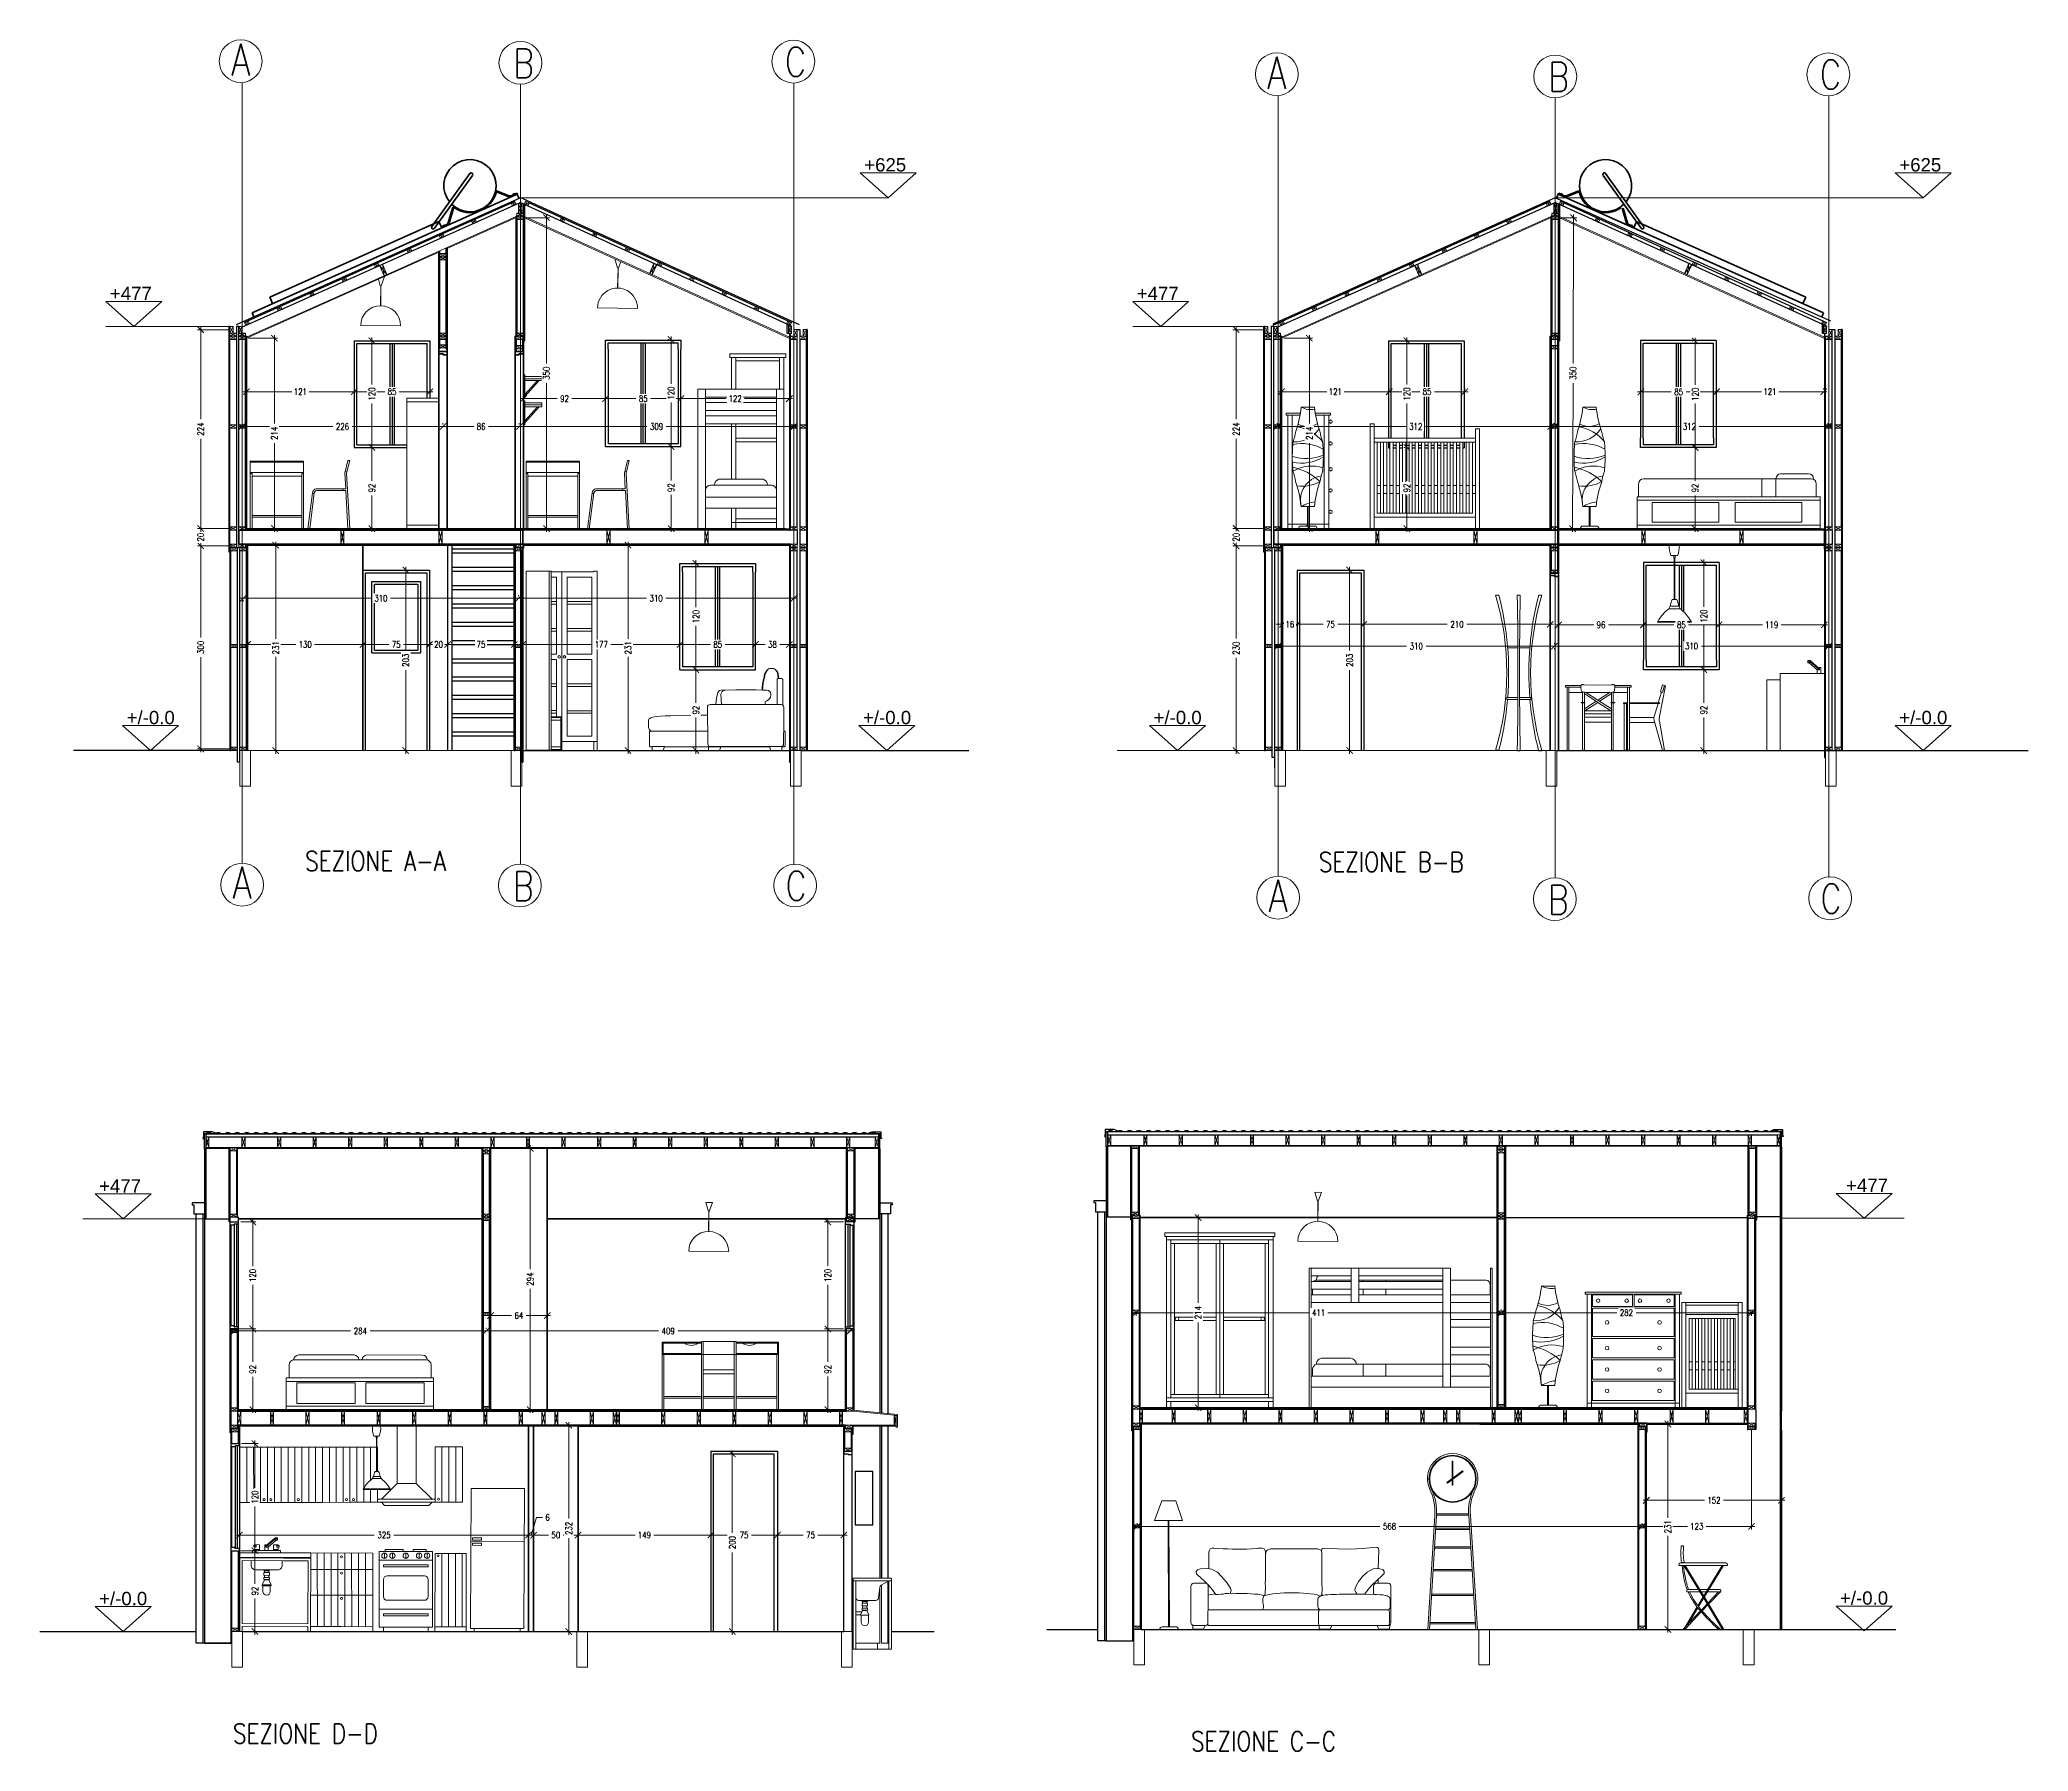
# Model space of a CAD drawing. Header units: centimetres. Extents: x 394519 to 396757, y 376859 to 378786.
import ezdxf

# ---------------------------------------------------------------- set-up
doc = ezdxf.new("R2010")
doc.units = ezdxf.units.CM
doc.header["$MEASUREMENT"] = 0
doc.linetypes.add('0', pattern=[0])
doc.layers.get('DEFPOINTS').update_dxf_attribs({"color": 210})
for name, color, linetype, lineweight in [('A-ANNO-DIMS', 3, 'Continuous', 18), ('A-ANNO-SYMB', 3, 'Continuous', 18), ('A-DETL-MBND', 3, 'Continuous', 18), ('A-DETL-MCUT', 4, 'Continuous', 25), ('A-ELEV-IDEN', 3, 'Continuous', 18), ('A-ELEV-MBE1', 7, 'Continuous', 35), ('A-ELEV-MBE2', 4, 'Continuous', 25), ('A-FURN', 8, 'Continuous', 18), ('A-SECT-MCUT', 7, 'Continuous', 35), ('A-WALL-STUD', 3, 'Continuous', 18)]:
    doc.layers.add(name, color=color, linetype=linetype, lineweight=lineweight)
doc.styles.add('ARIAL', font='Arial.ttf')
doc.styles.add('E-ROMANS', font='romans.shx', dxfattribs={"width": 0.8})
doc.styles.get("Standard").update_dxf_attribs({"font": 'Arial.ttf'})
doc.dimstyles.new('Copy of TICK_36', dxfattribs={"dimtxt": 3.6, "dimasz": 3.6, "dimexe": 1.8, "dimexo": 1.2, "dimgap": 1.8, "dimtad": 0, "dimdec": 0, "dimzin": 0, "dimdsep": 46, "dimtxsty": 'ARIAL', "dimblk": 'ARCHTICK', "dimblk1": 'ARCHTICK', "dimblk2": 'ARCHTICK', "dimcen": 1.8, "dimdle": 1.8, "dimclrd": 256, "dimclre": 256, "dimclrt": 256, "dimadec": 0, "dimazin": 0, "dimtfac": 1, "dimtdec": 0, "dimtmove": 1, "dimatfit": 3, "dimldrblk": 'OPEN90', "dimfxl": 1, "dimtfill": 1, "dimtolj": 1, "dimtzin": 0, "dimlwd": -1, "dimlwe": -1, "dimarcsym": 0})

msp = doc.modelspace()

# ---------------------------------------------------------------- texts
at = {"char_height": 22.237, "attachment_point": 1, "style": 'E-ROMANS'}
for s, insert in [('SEZIONE A-A', (394817.4, 377872.8)), ('SEZIONE B-B', (395958.6, 377871.8)), ('SEZIONE D-D', (394736.1, 376890.4)), ('SEZIONE C-C', (395814.7, 376881.6))]:
    msp.add_mtext_dynamic_manual_height_columns(s, width=404.321, gutter_width=9, heights=[0], dxfattribs=dict(at, insert=insert))
at = {"layer": 'A-ANNO-DIMS'}
for s, p in [('+625', (395446.8, 378638.2)), ('+625', (396612.1, 378638.2)), ('+477', (394597.5, 378493.3)), ('+477', (395753.6, 378493.3)), ('+/-0.0', (394616.4, 378015.8)), ('+/-0.0', (395445.4, 378015.8)), ('+/-0.0', (395772.5, 378015.8)), ('+/-0.0', (396612, 378015.8)), ('+477', (394585.4, 377488.4)), ('+477', (396552.1, 377489.1)), ('+/-0.0', (394585.4, 377023.8)), ('+/-0.0', (396545.3, 377024.4))]:
    msp.add_text(s, height=15.01, dxfattribs=at).set_placement(p)
at = {"layer": 'A-ANNO-SYMB', "attachment_point": 1, "style": 'E-ROMANS'}
for s, width, insert, char_height in [('A', 37.201, (394733.8, 378782), 35.9), ('B', 28.546, (395051.6, 378776.4), 32.9), ('C', 37.33, (395357.4, 378778.3), 33.2), ('A', 37.201, (395900.3, 378767.3), 35.9), ('B', 28.546, (396216.7, 378761.1), 32.9), ('C', 37.33, (396522.6, 378764), 33.2), ('A', 37.201, (394735.4, 377855.3), 35.9), ('B', 28.546, (395051.2, 377849.9), 32.9), ('C', 37.33, (395358.1, 377850.4), 33.2), ('A', 37.201, (395901.8, 377840.6), 35.9), ('C', 37.33, (396523.3, 377836), 33.2), ('B', 28.546, (396216.3, 377834.6), 32.9)]:
    msp.add_mtext_dynamic_manual_height_columns(s, width=width, gutter_width=2.5, heights=[0], dxfattribs=dict(at, insert=insert, char_height=char_height))

# ---------------------------------------------------------------- blocks, each defined once
blk = doc.blocks.new('_ArchTick')
at = {"color": 0, "linetype": 'ByBlock', "const_width": 0.15}
blk.add_lwpolyline([(-0.5, -0.5), (0.5, 0.5)], dxfattribs=at)
blk = doc.blocks.new('*D133')
at = {"layer": 'A-ANNO-DIMS', "transparency": 16777216}
for p, q in [((394733.9, 378216.6), (394696.2, 378216.6)), ((394699.8, 378220.2), (394699.8, 378113.3)), ((394699.8, 377984.4), (394699.8, 378091.3)), ((394735.1, 377988), (394696.2, 377988))]:
    blk.add_line(p, q, dxfattribs=at)
at = {"layer": 'DEFPOINTS', "color": 0, "transparency": 16777216}
for p in [(394736.3, 378216.6), (394699.8, 377988), (394737.5, 377988)]:
    blk.add_point(p, dxfattribs=at)
at = {"layer": 'A-ANNO-DIMS', "transparency": 16777216, "xscale": 7.2, "yscale": 7.2, "zscale": 7.2}
for p, rotation in [((394699.8, 378216.6), 90), ((394699.8, 377988), 270)]:
    blk.add_blockref('_ArchTick', p, dxfattribs=dict(at, rotation=rotation))
at = {"layer": 'A-ANNO-DIMS', "transparency": 16777216, "insert": (394699.8, 378102.3), "char_height": 7.2, "width": 15.432, "attachment_point": 5, "rotation": 90, "style": 'E-ROMANS', "bg_fill": 3, "box_fill_scale": 1.25, "bg_fill_color": 256, "bg_fill_true_color": 13158600, "bg_fill_transparency": 0}
blk.add_mtext('\\A1;300', dxfattribs=at)
blk = doc.blocks.new('_Open90')
at = {"color": 0, "linetype": 'ByBlock', "lineweight": -2}
for p, q in [((0, 0), (-1, 0)), ((-0.5, 0.5), (0, 0)), ((0, 0), (-0.5, -0.5))]:
    blk.add_line(p, q, dxfattribs=at)
blk = doc.blocks.new('*D134')
at = {"layer": 'A-ANNO-DIMS', "transparency": 16777216}
for p, q in [((394699.8, 378236.2), (394699.8, 378243.4)), ((394733.9, 378236.2), (394696.2, 378236.2)), ((394733.9, 378216.6), (394696.2, 378216.6)), ((394699.8, 378236.2), (394699.8, 378234.7)), ((394699.8, 378216.6), (394699.8, 378218.2)), ((394699.8, 378216.6), (394699.8, 378209.4))]:
    blk.add_line(p, q, dxfattribs=at)
at = {"layer": 'DEFPOINTS', "color": 0, "transparency": 16777216}
for p in [(394736.3, 378236.2), (394736.3, 378216.6)]:
    blk.add_point(p, dxfattribs=at)
at = {"layer": 'A-ANNO-DIMS', "transparency": 16777216, "xscale": 7.2, "yscale": 7.2, "zscale": 7.2}
for p, rotation in [((394699.8, 378236.2), 270), ((394699.8, 378216.6), 90)]:
    blk.add_blockref('_ArchTick', p, dxfattribs=dict(at, rotation=rotation))
at = {"layer": 'A-ANNO-DIMS', "transparency": 16777216, "insert": (394699.8, 378226.4), "char_height": 7.2, "attachment_point": 5, "rotation": 90, "style": 'E-ROMANS', "bg_fill": 3, "box_fill_scale": 1.25, "bg_fill_color": 256, "bg_fill_true_color": 13158600, "bg_fill_transparency": 0}
blk.add_mtext('\\A1;20', dxfattribs=at)
at = {"layer": 'DEFPOINTS', "color": 0, "transparency": 16777216}
blk.add_point((394699.8, 378236.2), dxfattribs=at)
blk = doc.blocks.new('*D135')
at = {"layer": 'A-ANNO-DIMS', "transparency": 16777216}
for p, q in [((394699.8, 378463.6), (394699.8, 378359.2)), ((394732, 378460), (394696.2, 378460)), ((394699.8, 378232.6), (394699.8, 378337)), ((394733.9, 378236.2), (394696.2, 378236.2))]:
    blk.add_line(p, q, dxfattribs=at)
at = {"layer": 'DEFPOINTS', "color": 0, "transparency": 16777216}
for p in [(394699.8, 378460), (394734.4, 378460), (394736.3, 378236.2)]:
    blk.add_point(p, dxfattribs=at)
at = {"layer": 'A-ANNO-DIMS', "transparency": 16777216, "xscale": 7.2, "yscale": 7.2, "zscale": 7.2}
for p, rotation in [((394699.8, 378460), 90), ((394699.8, 378236.2), 270)]:
    blk.add_blockref('_ArchTick', p, dxfattribs=dict(at, rotation=rotation))
at = {"layer": 'A-ANNO-DIMS', "transparency": 16777216, "insert": (394699.8, 378348.1), "char_height": 7.2, "attachment_point": 5, "rotation": 90, "style": 'E-ROMANS', "bg_fill": 3, "box_fill_scale": 1.25, "bg_fill_color": 256, "bg_fill_true_color": 13158600, "bg_fill_transparency": 0}
blk.add_mtext('\\A1;224', dxfattribs=at)
blk = doc.blocks.new('*D136')
at = {"layer": 'A-ANNO-DIMS', "transparency": 16777216}
for p, q in [((394742.8, 378351), (394848.4, 378351)), ((394746.4, 378353.4), (394746.4, 378354.6)), ((394976.1, 378351), (394870.4, 378351)), ((394972.5, 378353.4), (394972.5, 378354.6))]:
    blk.add_line(p, q, dxfattribs=at)
at = {"layer": 'DEFPOINTS', "color": 0, "transparency": 16777216}
for p in [(394746.4, 378351), (394746.4, 378351), (394972.5, 378351)]:
    blk.add_point(p, dxfattribs=at)
at = {"layer": 'A-ANNO-DIMS', "transparency": 16777216, "xscale": 7.2, "yscale": 7.2, "zscale": 7.2, "rotation": 180}
blk.add_blockref('_ArchTick', (394746.4, 378351), dxfattribs=at)
at = {"layer": 'A-ANNO-DIMS', "transparency": 16777216, "xscale": 7.2, "yscale": 7.2, "zscale": 7.2}
blk.add_blockref('_ArchTick', (394972.5, 378351), dxfattribs=at)
at = {"layer": 'A-ANNO-DIMS', "transparency": 16777216, "insert": (394859.4, 378351), "char_height": 7.2, "attachment_point": 5, "style": 'E-ROMANS', "bg_fill": 3, "box_fill_scale": 1.25, "bg_fill_color": 256, "bg_fill_true_color": 13158600, "bg_fill_transparency": 0}
blk.add_mtext('\\A1;226', dxfattribs=at)
blk = doc.blocks.new('*D137')
at = {"layer": 'A-ANNO-DIMS', "transparency": 16777216}
for p, q in [((394968.9, 378351), (395007.2, 378351)), ((394972.5, 378353.4), (394972.5, 378354.6)), ((395062.1, 378351), (395023.8, 378351)), ((395058.5, 378353.4), (395058.5, 378354.6))]:
    blk.add_line(p, q, dxfattribs=at)
at = {"layer": 'DEFPOINTS', "color": 0, "transparency": 16777216}
for p in [(394972.5, 378351), (394972.5, 378351), (395058.5, 378351)]:
    blk.add_point(p, dxfattribs=at)
at = {"layer": 'A-ANNO-DIMS', "transparency": 16777216, "xscale": 7.2, "yscale": 7.2, "zscale": 7.2, "rotation": 180}
blk.add_blockref('_ArchTick', (394972.5, 378351), dxfattribs=at)
at = {"layer": 'A-ANNO-DIMS', "transparency": 16777216, "xscale": 7.2, "yscale": 7.2, "zscale": 7.2}
blk.add_blockref('_ArchTick', (395058.5, 378351), dxfattribs=at)
at = {"layer": 'A-ANNO-DIMS', "transparency": 16777216, "insert": (395015.5, 378351), "char_height": 7.2, "attachment_point": 5, "style": 'E-ROMANS', "bg_fill": 3, "box_fill_scale": 1.25, "bg_fill_color": 256, "bg_fill_true_color": 13158600, "bg_fill_transparency": 0}
blk.add_mtext('\\A1;86', dxfattribs=at)
blk = doc.blocks.new('*D138')
at = {"layer": 'A-ANNO-DIMS', "transparency": 16777216}
for p, q in [((395054.9, 378351), (395202.1, 378351)), ((395058.5, 378353.4), (395058.5, 378354.6)), ((395371.1, 378351), (395223.9, 378351)), ((395367.5, 378353.4), (395367.5, 378354.6))]:
    blk.add_line(p, q, dxfattribs=at)
at = {"layer": 'DEFPOINTS', "color": 0, "transparency": 16777216}
for p in [(395058.5, 378351), (395367.5, 378351), (395367.5, 378351)]:
    blk.add_point(p, dxfattribs=at)
at = {"layer": 'A-ANNO-DIMS', "transparency": 16777216, "xscale": 7.2, "yscale": 7.2, "zscale": 7.2, "rotation": 180}
blk.add_blockref('_ArchTick', (395058.5, 378351), dxfattribs=at)
at = {"layer": 'A-ANNO-DIMS', "transparency": 16777216, "xscale": 7.2, "yscale": 7.2, "zscale": 7.2}
blk.add_blockref('_ArchTick', (395367.5, 378351), dxfattribs=at)
at = {"layer": 'A-ANNO-DIMS', "transparency": 16777216, "insert": (395213, 378351), "char_height": 7.2, "attachment_point": 5, "style": 'E-ROMANS', "bg_fill": 3, "box_fill_scale": 1.25, "bg_fill_color": 256, "bg_fill_true_color": 13158600, "bg_fill_transparency": 0}
blk.add_mtext('\\A1;309', dxfattribs=at)
blk = doc.blocks.new('*D139')
at = {"layer": 'A-ANNO-DIMS', "transparency": 16777216}
for p, q in [((394747.7, 378390.2), (394802.2, 378390.2)), ((394751.3, 378392.6), (394751.3, 378393.8)), ((394876.2, 378390.2), (394821.8, 378390.2)), ((394872.6, 378392.6), (394872.6, 378393.8))]:
    blk.add_line(p, q, dxfattribs=at)
at = {"layer": 'DEFPOINTS', "color": 0, "transparency": 16777216}
for p in [(394751.3, 378390.2), (394751.3, 378390.2), (394872.6, 378390.2)]:
    blk.add_point(p, dxfattribs=at)
at = {"layer": 'A-ANNO-DIMS', "transparency": 16777216, "xscale": 7.2, "yscale": 7.2, "zscale": 7.2, "rotation": 180}
blk.add_blockref('_ArchTick', (394751.3, 378390.2), dxfattribs=at)
at = {"layer": 'A-ANNO-DIMS', "transparency": 16777216, "xscale": 7.2, "yscale": 7.2, "zscale": 7.2}
blk.add_blockref('_ArchTick', (394872.6, 378390.2), dxfattribs=at)
at = {"layer": 'A-ANNO-DIMS', "transparency": 16777216, "insert": (394812, 378390.2), "char_height": 7.2, "attachment_point": 5, "style": 'E-ROMANS', "bg_fill": 3, "box_fill_scale": 1.25, "bg_fill_color": 256, "bg_fill_true_color": 13158600, "bg_fill_transparency": 0}
blk.add_mtext('\\A1;121', dxfattribs=at)
blk = doc.blocks.new('*D142')
at = {"layer": 'A-ANNO-DIMS', "transparency": 16777216}
for p, q in [((394890.1, 378327.5), (394888.9, 378327.5)), ((394892.5, 378331.1), (394892.5, 378290)), ((394892.5, 378232.3), (394892.5, 378273.5)), ((394753.7, 378235.9), (394896.1, 378235.9))]:
    blk.add_line(p, q, dxfattribs=at)
at = {"layer": 'DEFPOINTS', "color": 0, "transparency": 16777216}
for p in [(394892.5, 378327.5), (394751.3, 378235.9), (394892.5, 378235.9)]:
    blk.add_point(p, dxfattribs=at)
at = {"layer": 'A-ANNO-DIMS', "transparency": 16777216, "xscale": 7.2, "yscale": 7.2, "zscale": 7.2}
for p, rotation in [((394892.5, 378327.5), 90), ((394892.5, 378235.9), 270)]:
    blk.add_blockref('_ArchTick', p, dxfattribs=dict(at, rotation=rotation))
at = {"layer": 'A-ANNO-DIMS', "transparency": 16777216, "insert": (394892.5, 378281.7), "char_height": 7.2, "attachment_point": 5, "rotation": 90, "style": 'E-ROMANS', "bg_fill": 3, "box_fill_scale": 1.25, "bg_fill_color": 256, "bg_fill_true_color": 13158600, "bg_fill_transparency": 0}
blk.add_mtext('\\A1;92', dxfattribs=at)
blk = doc.blocks.new('*D143')
at = {"layer": 'A-ANNO-DIMS', "transparency": 16777216}
for p, q in [((394869, 378390.2), (394906.9, 378390.2)), ((394872.6, 378392.6), (394872.6, 378393.8)), ((394961.3, 378390.2), (394923.4, 378390.2)), ((394957.7, 378392.6), (394957.7, 378393.8))]:
    blk.add_line(p, q, dxfattribs=at)
at = {"layer": 'DEFPOINTS', "color": 0, "transparency": 16777216}
for p in [(394872.6, 378390.2), (394957.7, 378390.2), (394957.7, 378390.2)]:
    blk.add_point(p, dxfattribs=at)
at = {"layer": 'A-ANNO-DIMS', "transparency": 16777216, "xscale": 7.2, "yscale": 7.2, "zscale": 7.2, "rotation": 180}
blk.add_blockref('_ArchTick', (394872.6, 378390.2), dxfattribs=at)
at = {"layer": 'A-ANNO-DIMS', "transparency": 16777216, "xscale": 7.2, "yscale": 7.2, "zscale": 7.2}
blk.add_blockref('_ArchTick', (394957.7, 378390.2), dxfattribs=at)
at = {"layer": 'A-ANNO-DIMS', "transparency": 16777216, "insert": (394915.2, 378390.2), "char_height": 7.2, "attachment_point": 5, "style": 'E-ROMANS', "bg_fill": 3, "box_fill_scale": 1.25, "bg_fill_color": 256, "bg_fill_true_color": 13158600, "bg_fill_transparency": 0}
blk.add_mtext('\\A1;85', dxfattribs=at)
blk = doc.blocks.new('*D144')
at = {"layer": 'A-ANNO-DIMS', "transparency": 16777216}
for p, q in [((394753.7, 378450.4), (394786.3, 378450.4)), ((394782.7, 378454), (394782.7, 378354.5)), ((394782.7, 378232.6), (394782.7, 378332.2)), ((394753.7, 378236.2), (394786.3, 378236.2))]:
    blk.add_line(p, q, dxfattribs=at)
at = {"layer": 'DEFPOINTS', "color": 0, "transparency": 16777216}
for p in [(394751.3, 378450.4), (394782.7, 378450.4), (394751.3, 378236.2)]:
    blk.add_point(p, dxfattribs=at)
at = {"layer": 'A-ANNO-DIMS', "transparency": 16777216, "xscale": 7.2, "yscale": 7.2, "zscale": 7.2}
for p, rotation in [((394782.7, 378450.4), 90), ((394782.7, 378236.2), 270)]:
    blk.add_blockref('_ArchTick', p, dxfattribs=dict(at, rotation=rotation))
at = {"layer": 'A-ANNO-DIMS', "transparency": 16777216, "insert": (394782.7, 378343.3), "char_height": 7.2, "attachment_point": 5, "rotation": 90, "style": 'E-ROMANS', "bg_fill": 3, "box_fill_scale": 1.25, "bg_fill_color": 256, "bg_fill_true_color": 13158600, "bg_fill_transparency": 0}
blk.add_mtext('\\A1;214', dxfattribs=at)
blk = doc.blocks.new('*D145')
at = {"layer": 'A-ANNO-DIMS', "transparency": 16777216}
for p, q in [((395066.7, 378586.1), (395092.6, 378586.1)), ((395089, 378589.7), (395089, 378422)), ((395089, 378232.3), (395089, 378400)), ((395065.7, 378235.9), (395092.6, 378235.9))]:
    blk.add_line(p, q, dxfattribs=at)
at = {"layer": 'DEFPOINTS', "color": 0, "transparency": 16777216}
for p in [(395064.3, 378586.1), (395089, 378586.1), (395063.3, 378235.9)]:
    blk.add_point(p, dxfattribs=at)
at = {"layer": 'A-ANNO-DIMS', "transparency": 16777216, "xscale": 7.2, "yscale": 7.2, "zscale": 7.2}
for p, rotation in [((395089, 378586.1), 90), ((395089, 378235.9), 270)]:
    blk.add_blockref('_ArchTick', p, dxfattribs=dict(at, rotation=rotation))
at = {"layer": 'A-ANNO-DIMS', "transparency": 16777216, "insert": (395089, 378411), "char_height": 7.2, "attachment_point": 5, "rotation": 90, "style": 'E-ROMANS', "bg_fill": 3, "box_fill_scale": 1.25, "bg_fill_color": 256, "bg_fill_true_color": 13158600, "bg_fill_transparency": 0}
blk.add_mtext('\\A1;350', dxfattribs=at)
blk = doc.blocks.new('*D146')
at = {"layer": 'A-ANNO-DIMS', "transparency": 16777216}
for p, q in [((395059.7, 378382.4), (395101.1, 378382.4)), ((395063.3, 378384.8), (395063.3, 378386)), ((395159.1, 378382.4), (395117.6, 378382.4)), ((395155.5, 378384.8), (395155.5, 378386))]:
    blk.add_line(p, q, dxfattribs=at)
at = {"layer": 'DEFPOINTS', "color": 0, "transparency": 16777216}
for p in [(395063.3, 378382.4), (395155.5, 378382.4), (395155.5, 378382.4)]:
    blk.add_point(p, dxfattribs=at)
at = {"layer": 'A-ANNO-DIMS', "transparency": 16777216, "xscale": 7.2, "yscale": 7.2, "zscale": 7.2, "rotation": 180}
blk.add_blockref('_ArchTick', (395063.3, 378382.4), dxfattribs=at)
at = {"layer": 'A-ANNO-DIMS', "transparency": 16777216, "xscale": 7.2, "yscale": 7.2, "zscale": 7.2}
blk.add_blockref('_ArchTick', (395155.5, 378382.4), dxfattribs=at)
at = {"layer": 'A-ANNO-DIMS', "transparency": 16777216, "insert": (395109.4, 378382.4), "char_height": 7.2, "attachment_point": 5, "style": 'E-ROMANS', "bg_fill": 3, "box_fill_scale": 1.25, "bg_fill_color": 256, "bg_fill_true_color": 13158600, "bg_fill_transparency": 0}
blk.add_mtext('\\A1;92', dxfattribs=at)
blk = doc.blocks.new('*D147')
at = {"layer": 'A-ANNO-DIMS', "transparency": 16777216}
for p, q in [((395151.9, 378382.4), (395189.7, 378382.4)), ((395155.5, 378384.8), (395155.5, 378386)), ((395244.1, 378382.4), (395206.2, 378382.4)), ((395240.5, 378383.1), (395240.5, 378386))]:
    blk.add_line(p, q, dxfattribs=at)
at = {"layer": 'DEFPOINTS', "color": 0, "transparency": 16777216}
for p in [(395155.5, 378382.4), (395240.5, 378382.4), (395240.5, 378380.7)]:
    blk.add_point(p, dxfattribs=at)
at = {"layer": 'A-ANNO-DIMS', "transparency": 16777216, "xscale": 7.2, "yscale": 7.2, "zscale": 7.2, "rotation": 180}
blk.add_blockref('_ArchTick', (395155.5, 378382.4), dxfattribs=at)
at = {"layer": 'A-ANNO-DIMS', "transparency": 16777216, "xscale": 7.2, "yscale": 7.2, "zscale": 7.2}
blk.add_blockref('_ArchTick', (395240.5, 378382.4), dxfattribs=at)
at = {"layer": 'A-ANNO-DIMS', "transparency": 16777216, "insert": (395198, 378382.4), "char_height": 7.2, "attachment_point": 5, "style": 'E-ROMANS', "bg_fill": 3, "box_fill_scale": 1.25, "bg_fill_color": 256, "bg_fill_true_color": 13158600, "bg_fill_transparency": 0}
blk.add_mtext('\\A1;85', dxfattribs=at)
blk = doc.blocks.new('*D148')
at = {"layer": 'A-ANNO-DIMS', "transparency": 16777216}
for p, q in [((395236.9, 378382.4), (395290.9, 378382.4)), ((395240.5, 378384.8), (395240.5, 378386)), ((395366.1, 378382.4), (395312.1, 378382.4)), ((395362.5, 378384.8), (395362.5, 378386))]:
    blk.add_line(p, q, dxfattribs=at)
at = {"layer": 'DEFPOINTS', "color": 0, "transparency": 16777216}
for p in [(395240.5, 378382.4), (395362.5, 378382.4), (395362.5, 378382.4)]:
    blk.add_point(p, dxfattribs=at)
at = {"layer": 'A-ANNO-DIMS', "transparency": 16777216, "xscale": 7.2, "yscale": 7.2, "zscale": 7.2, "rotation": 180}
blk.add_blockref('_ArchTick', (395240.5, 378382.4), dxfattribs=at)
at = {"layer": 'A-ANNO-DIMS', "transparency": 16777216, "xscale": 7.2, "yscale": 7.2, "zscale": 7.2}
blk.add_blockref('_ArchTick', (395362.5, 378382.4), dxfattribs=at)
at = {"layer": 'A-ANNO-DIMS', "transparency": 16777216, "insert": (395301.5, 378382.4), "char_height": 7.2, "attachment_point": 5, "style": 'E-ROMANS', "bg_fill": 3, "box_fill_scale": 1.25, "bg_fill_color": 256, "bg_fill_true_color": 13158600, "bg_fill_transparency": 0}
blk.add_mtext('\\A1;122', dxfattribs=at)
blk = doc.blocks.new('*D149')
at = {"layer": 'A-ANNO-DIMS', "transparency": 16777216}
for p, q in [((394890.1, 378447.6), (394888.9, 378447.6)), ((394892.5, 378451.2), (394892.5, 378398.2)), ((394892.5, 378323.9), (394892.5, 378377)), ((394890.1, 378327.5), (394888.9, 378327.5))]:
    blk.add_line(p, q, dxfattribs=at)
at = {"layer": 'DEFPOINTS', "color": 0, "transparency": 16777216}
for p in [(394892.5, 378447.6), (394892.5, 378447.6), (394892.5, 378327.5)]:
    blk.add_point(p, dxfattribs=at)
at = {"layer": 'A-ANNO-DIMS', "transparency": 16777216, "xscale": 7.2, "yscale": 7.2, "zscale": 7.2}
for p, rotation in [((394892.5, 378447.6), 90), ((394892.5, 378327.5), 270)]:
    blk.add_blockref('_ArchTick', p, dxfattribs=dict(at, rotation=rotation))
at = {"layer": 'A-ANNO-DIMS', "transparency": 16777216, "insert": (394892.5, 378387.6), "char_height": 7.2, "attachment_point": 5, "rotation": 90, "style": 'E-ROMANS', "bg_fill": 3, "box_fill_scale": 1.25, "bg_fill_color": 256, "bg_fill_true_color": 13158600, "bg_fill_transparency": 0}
blk.add_mtext('\\A1;120', dxfattribs=at)
blk = doc.blocks.new('*D150')
at = {"layer": 'A-ANNO-DIMS', "transparency": 16777216}
for p, q in [((395227, 378328.4), (395225.8, 378328.4)), ((395229.4, 378332), (395229.4, 378290.4)), ((395229.4, 378232.3), (395229.4, 378273.9)), ((395227, 378235.9), (395225.8, 378235.9))]:
    blk.add_line(p, q, dxfattribs=at)
at = {"layer": 'DEFPOINTS', "color": 0, "transparency": 16777216}
for p in [(395229.4, 378328.4), (395229.4, 378235.9), (395229.4, 378235.9)]:
    blk.add_point(p, dxfattribs=at)
at = {"layer": 'A-ANNO-DIMS', "transparency": 16777216, "xscale": 7.2, "yscale": 7.2, "zscale": 7.2}
for p, rotation in [((395229.4, 378328.4), 90), ((395229.4, 378235.9), 270)]:
    blk.add_blockref('_ArchTick', p, dxfattribs=dict(at, rotation=rotation))
at = {"layer": 'A-ANNO-DIMS', "transparency": 16777216, "insert": (395229.4, 378282.2), "char_height": 7.2, "attachment_point": 5, "rotation": 90, "style": 'E-ROMANS', "bg_fill": 3, "box_fill_scale": 1.25, "bg_fill_color": 256, "bg_fill_true_color": 13158600, "bg_fill_transparency": 0}
blk.add_mtext('\\A1;92', dxfattribs=at)
blk = doc.blocks.new('*D151')
at = {"layer": 'A-ANNO-DIMS', "transparency": 16777216}
for p, q in [((395227, 378448.9), (395225.8, 378448.9)), ((395229.4, 378452.5), (395229.4, 378399.2)), ((395229.4, 378324.8), (395229.4, 378378)), ((395227, 378328.4), (395225.8, 378328.4))]:
    blk.add_line(p, q, dxfattribs=at)
at = {"layer": 'DEFPOINTS', "color": 0, "transparency": 16777216}
for p in [(395229.4, 378448.9), (395229.4, 378448.9), (395229.4, 378328.4)]:
    blk.add_point(p, dxfattribs=at)
at = {"layer": 'A-ANNO-DIMS', "transparency": 16777216, "xscale": 7.2, "yscale": 7.2, "zscale": 7.2}
for p, rotation in [((395229.4, 378448.9), 90), ((395229.4, 378328.4), 270)]:
    blk.add_blockref('_ArchTick', p, dxfattribs=dict(at, rotation=rotation))
at = {"layer": 'A-ANNO-DIMS', "transparency": 16777216, "insert": (395229.4, 378388.6), "char_height": 7.2, "attachment_point": 5, "rotation": 90, "style": 'E-ROMANS', "bg_fill": 3, "box_fill_scale": 1.25, "bg_fill_color": 256, "bg_fill_true_color": 13158600, "bg_fill_transparency": 0}
blk.add_mtext('\\A1;120', dxfattribs=at)
blk = doc.blocks.new('*D152')
at = {"layer": 'A-ANNO-DIMS', "transparency": 16777216}
for p, q in [((394744, 378157.6), (394891.6, 378157.6)), ((394747.6, 378155.8), (394747.6, 378154)), ((395061.1, 378157.6), (394913.6, 378157.6)), ((395057.5, 378160), (395057.5, 378161.2))]:
    blk.add_line(p, q, dxfattribs=at)
at = {"layer": 'DEFPOINTS', "color": 0, "transparency": 16777216}
for p in [(394747.6, 378158.2), (395057.5, 378157.6), (395057.5, 378157.6)]:
    blk.add_point(p, dxfattribs=at)
at = {"layer": 'A-ANNO-DIMS', "transparency": 16777216, "xscale": 7.2, "yscale": 7.2, "zscale": 7.2, "rotation": 180}
blk.add_blockref('_ArchTick', (394747.6, 378157.6), dxfattribs=at)
at = {"layer": 'A-ANNO-DIMS', "transparency": 16777216, "xscale": 7.2, "yscale": 7.2, "zscale": 7.2}
blk.add_blockref('_ArchTick', (395057.5, 378157.6), dxfattribs=at)
at = {"layer": 'A-ANNO-DIMS', "transparency": 16777216, "insert": (394902.6, 378157.6), "char_height": 7.2, "attachment_point": 5, "style": 'E-ROMANS', "bg_fill": 3, "box_fill_scale": 1.25, "bg_fill_color": 256, "bg_fill_true_color": 13158600, "bg_fill_transparency": 0}
blk.add_mtext('\\A1;310', dxfattribs=at)
blk = doc.blocks.new('*D153')
at = {"layer": 'A-ANNO-DIMS', "transparency": 16777216}
for p, q in [((394748.9, 378105.6), (394806.9, 378105.6)), ((394752.5, 378106.2), (394752.5, 378109.2)), ((394886, 378105.6), (394828, 378105.6)), ((394882.4, 377988.6), (394882.4, 378109.2))]:
    blk.add_line(p, q, dxfattribs=at)
at = {"layer": 'DEFPOINTS', "color": 0, "transparency": 16777216}
for p in [(394752.5, 378103.8), (394882.4, 378105.6), (394882.4, 377986.2)]:
    blk.add_point(p, dxfattribs=at)
at = {"layer": 'A-ANNO-DIMS', "transparency": 16777216, "xscale": 7.2, "yscale": 7.2, "zscale": 7.2, "rotation": 180}
blk.add_blockref('_ArchTick', (394752.5, 378105.6), dxfattribs=at)
at = {"layer": 'A-ANNO-DIMS', "transparency": 16777216, "xscale": 7.2, "yscale": 7.2, "zscale": 7.2}
blk.add_blockref('_ArchTick', (394882.4, 378105.6), dxfattribs=at)
at = {"layer": 'A-ANNO-DIMS', "transparency": 16777216, "insert": (394817.4, 378105.6), "char_height": 7.2, "attachment_point": 5, "style": 'E-ROMANS', "bg_fill": 3, "box_fill_scale": 1.25, "bg_fill_color": 256, "bg_fill_true_color": 13158600, "bg_fill_transparency": 0}
blk.add_mtext('\\A1;130', dxfattribs=at)
blk = doc.blocks.new('*D154')
at = {"layer": 'A-ANNO-DIMS', "transparency": 16777216}
for p, q in [((394878.8, 378105.6), (394911.6, 378105.6)), ((394882.4, 378108), (394882.4, 378109.2)), ((394961, 378105.6), (394928.1, 378105.6)), ((394957.4, 378108), (394957.4, 378109.2))]:
    blk.add_line(p, q, dxfattribs=at)
at = {"layer": 'DEFPOINTS', "color": 0, "transparency": 16777216}
for p in [(394882.4, 378105.6), (394957.4, 378105.6), (394957.4, 378105.6)]:
    blk.add_point(p, dxfattribs=at)
at = {"layer": 'A-ANNO-DIMS', "transparency": 16777216, "xscale": 7.2, "yscale": 7.2, "zscale": 7.2, "rotation": 180}
blk.add_blockref('_ArchTick', (394882.4, 378105.6), dxfattribs=at)
at = {"layer": 'A-ANNO-DIMS', "transparency": 16777216, "xscale": 7.2, "yscale": 7.2, "zscale": 7.2}
blk.add_blockref('_ArchTick', (394957.4, 378105.6), dxfattribs=at)
at = {"layer": 'A-ANNO-DIMS', "transparency": 16777216, "insert": (394919.9, 378105.6), "char_height": 7.2, "attachment_point": 5, "style": 'E-ROMANS', "bg_fill": 3, "box_fill_scale": 1.25, "bg_fill_color": 256, "bg_fill_true_color": 13158600, "bg_fill_transparency": 0}
blk.add_mtext('\\A1;75', dxfattribs=at)
blk = doc.blocks.new('*D155')
at = {"layer": 'A-ANNO-DIMS', "transparency": 16777216}
for p, q in [((394957.4, 378105.6), (394950.2, 378105.6)), ((394957.4, 378108), (394957.4, 378109.2)), ((394957.4, 378105.6), (394959.3, 378105.6)), ((394977.7, 378105.6), (394975.8, 378105.6)), ((394977.7, 378108), (394977.7, 378109.2)), ((394977.7, 378105.6), (394984.9, 378105.6))]:
    blk.add_line(p, q, dxfattribs=at)
at = {"layer": 'A-ANNO-DIMS', "transparency": 16777216, "xscale": 7.2, "yscale": 7.2, "zscale": 7.2}
blk.add_blockref('_ArchTick', (394957.4, 378105.6), dxfattribs=at)
at = {"layer": 'A-ANNO-DIMS', "transparency": 16777216, "xscale": 7.2, "yscale": 7.2, "zscale": 7.2, "rotation": 180}
blk.add_blockref('_ArchTick', (394977.7, 378105.6), dxfattribs=at)
at = {"layer": 'A-ANNO-DIMS', "transparency": 16777216, "insert": (394967.6, 378105.6), "char_height": 7.2, "attachment_point": 5, "style": 'E-ROMANS', "bg_fill": 3, "box_fill_scale": 1.25, "bg_fill_color": 256, "bg_fill_true_color": 13158600, "bg_fill_transparency": 0}
blk.add_mtext('\\A1;20', dxfattribs=at)
at = {"layer": 'DEFPOINTS', "color": 0, "transparency": 16777216}
for p in [(394957.4, 378105.6), (394977.7, 378105.6), (394977.7, 378105.6)]:
    blk.add_point(p, dxfattribs=at)
blk = doc.blocks.new('*D156')
at = {"layer": 'A-ANNO-DIMS', "transparency": 16777216}
for p, q in [((394974.1, 378105.6), (395007, 378105.6)), ((394977.7, 378108), (394977.7, 378109.2)), ((395056.4, 378105.6), (395023.5, 378105.6)), ((395052.8, 378107.7), (395052.8, 378109.2))]:
    blk.add_line(p, q, dxfattribs=at)
at = {"layer": 'DEFPOINTS', "color": 0, "transparency": 16777216}
for p in [(394977.7, 378105.6), (395052.8, 378105.6), (395052.8, 378105.3)]:
    blk.add_point(p, dxfattribs=at)
at = {"layer": 'A-ANNO-DIMS', "transparency": 16777216, "xscale": 7.2, "yscale": 7.2, "zscale": 7.2, "rotation": 180}
blk.add_blockref('_ArchTick', (394977.7, 378105.6), dxfattribs=at)
at = {"layer": 'A-ANNO-DIMS', "transparency": 16777216, "xscale": 7.2, "yscale": 7.2, "zscale": 7.2}
blk.add_blockref('_ArchTick', (395052.8, 378105.6), dxfattribs=at)
at = {"layer": 'A-ANNO-DIMS', "transparency": 16777216, "insert": (395015.3, 378105.6), "char_height": 7.2, "attachment_point": 5, "style": 'E-ROMANS', "bg_fill": 3, "box_fill_scale": 1.25, "bg_fill_color": 256, "bg_fill_true_color": 13158600, "bg_fill_transparency": 0}
blk.add_mtext('\\A1;75', dxfattribs=at)
blk = doc.blocks.new('*D157')
at = {"layer": 'A-ANNO-DIMS', "transparency": 16777216}
for p, q in [((394884.7, 378189.4), (394934.2, 378189.4)), ((394930.6, 378193), (394930.6, 378098.8)), ((394930.6, 377982.6), (394930.6, 378076.8)), ((394884.7, 377986.2), (394934.2, 377986.2))]:
    blk.add_line(p, q, dxfattribs=at)
at = {"layer": 'DEFPOINTS', "color": 0, "transparency": 16777216}
for p in [(394882.3, 378189.4), (394930.6, 378189.4), (394882.3, 377986.2)]:
    blk.add_point(p, dxfattribs=at)
at = {"layer": 'A-ANNO-DIMS', "transparency": 16777216, "xscale": 7.2, "yscale": 7.2, "zscale": 7.2}
for p, rotation in [((394930.6, 378189.4), 90), ((394930.6, 377986.2), 270)]:
    blk.add_blockref('_ArchTick', p, dxfattribs=dict(at, rotation=rotation))
at = {"layer": 'A-ANNO-DIMS', "transparency": 16777216, "insert": (394930.6, 378087.8), "char_height": 7.2, "attachment_point": 5, "rotation": 90, "style": 'E-ROMANS', "bg_fill": 3, "box_fill_scale": 1.25, "bg_fill_color": 256, "bg_fill_true_color": 13158600, "bg_fill_transparency": 0}
blk.add_mtext('\\A1;203', dxfattribs=at)
blk = doc.blocks.new('*D158')
at = {"layer": 'A-ANNO-DIMS', "transparency": 16777216}
for p, q in [((394754.9, 378217.4), (394787.9, 378217.4)), ((394784.3, 378221), (394784.3, 378112)), ((394784.3, 377982.6), (394784.3, 378091.7)), ((394754.9, 377986.2), (394787.9, 377986.2))]:
    blk.add_line(p, q, dxfattribs=at)
at = {"layer": 'DEFPOINTS', "color": 0, "transparency": 16777216}
for p in [(394752.5, 378217.4), (394784.3, 378217.4), (394752.5, 377986.2)]:
    blk.add_point(p, dxfattribs=at)
at = {"layer": 'A-ANNO-DIMS', "transparency": 16777216, "xscale": 7.2, "yscale": 7.2, "zscale": 7.2}
for p, rotation in [((394784.3, 378217.4), 90), ((394784.3, 377986.2), 270)]:
    blk.add_blockref('_ArchTick', p, dxfattribs=dict(at, rotation=rotation))
at = {"layer": 'A-ANNO-DIMS', "transparency": 16777216, "insert": (394784.3, 378101.8), "char_height": 7.2, "attachment_point": 5, "rotation": 90, "style": 'E-ROMANS', "bg_fill": 3, "box_fill_scale": 1.25, "bg_fill_color": 256, "bg_fill_true_color": 13158600, "bg_fill_transparency": 0}
blk.add_mtext('\\A1;231', dxfattribs=at)
blk = doc.blocks.new('*D159')
at = {"layer": 'A-ANNO-DIMS', "transparency": 16777216}
for p, q in [((395053.9, 378157.6), (395201.5, 378157.6)), ((395057.5, 378160), (395057.5, 378161.2)), ((395371.1, 378157.6), (395223.5, 378157.6)), ((395367.5, 378155.2), (395367.5, 378154))]:
    blk.add_line(p, q, dxfattribs=at)
at = {"layer": 'DEFPOINTS', "color": 0, "transparency": 16777216}
for p in [(395057.5, 378157.6), (395367.5, 378157.6), (395367.5, 378157.6)]:
    blk.add_point(p, dxfattribs=at)
at = {"layer": 'A-ANNO-DIMS', "transparency": 16777216, "xscale": 7.2, "yscale": 7.2, "zscale": 7.2, "rotation": 180}
blk.add_blockref('_ArchTick', (395057.5, 378157.6), dxfattribs=at)
at = {"layer": 'A-ANNO-DIMS', "transparency": 16777216, "xscale": 7.2, "yscale": 7.2, "zscale": 7.2}
blk.add_blockref('_ArchTick', (395367.5, 378157.6), dxfattribs=at)
at = {"layer": 'A-ANNO-DIMS', "transparency": 16777216, "insert": (395212.5, 378157.6), "char_height": 7.2, "attachment_point": 5, "style": 'E-ROMANS', "bg_fill": 3, "box_fill_scale": 1.25, "bg_fill_color": 256, "bg_fill_true_color": 13158600, "bg_fill_transparency": 0}
blk.add_mtext('\\A1;310', dxfattribs=at)
blk = doc.blocks.new('*D160')
at = {"layer": 'A-ANNO-DIMS', "transparency": 16777216}
for p, q in [((395058.7, 378105.6), (395140.2, 378105.6)), ((395062.3, 378108), (395062.3, 378109.2)), ((395242.9, 378105.6), (395161.4, 378105.6)), ((395239.3, 378108), (395239.3, 378109.2))]:
    blk.add_line(p, q, dxfattribs=at)
at = {"layer": 'DEFPOINTS', "color": 0, "transparency": 16777216}
for p in [(395062.3, 378105.6), (395239.3, 378105.6), (395239.3, 378105.6)]:
    blk.add_point(p, dxfattribs=at)
at = {"layer": 'A-ANNO-DIMS', "transparency": 16777216, "xscale": 7.2, "yscale": 7.2, "zscale": 7.2, "rotation": 180}
blk.add_blockref('_ArchTick', (395062.3, 378105.6), dxfattribs=at)
at = {"layer": 'A-ANNO-DIMS', "transparency": 16777216, "xscale": 7.2, "yscale": 7.2, "zscale": 7.2}
blk.add_blockref('_ArchTick', (395239.3, 378105.6), dxfattribs=at)
at = {"layer": 'A-ANNO-DIMS', "transparency": 16777216, "insert": (395150.8, 378105.6), "char_height": 7.2, "width": 16.378, "attachment_point": 5, "style": 'E-ROMANS', "bg_fill": 3, "box_fill_scale": 1.25, "bg_fill_color": 256, "bg_fill_true_color": 13158600, "bg_fill_transparency": 0}
blk.add_mtext('\\A1;177', dxfattribs=at)
blk = doc.blocks.new('*D161')
at = {"layer": 'A-ANNO-DIMS', "transparency": 16777216}
for p, q in [((395235.7, 378105.6), (395273.6, 378105.6)), ((395239.3, 378108), (395239.3, 378109.2)), ((395328, 378105.6), (395290.1, 378105.6)), ((395324.4, 378108), (395324.4, 378109.2))]:
    blk.add_line(p, q, dxfattribs=at)
at = {"layer": 'DEFPOINTS', "color": 0, "transparency": 16777216}
for p in [(395239.3, 378105.6), (395324.4, 378105.6), (395324.4, 378105.6)]:
    blk.add_point(p, dxfattribs=at)
at = {"layer": 'A-ANNO-DIMS', "transparency": 16777216, "xscale": 7.2, "yscale": 7.2, "zscale": 7.2, "rotation": 180}
blk.add_blockref('_ArchTick', (395239.3, 378105.6), dxfattribs=at)
at = {"layer": 'A-ANNO-DIMS', "transparency": 16777216, "xscale": 7.2, "yscale": 7.2, "zscale": 7.2}
blk.add_blockref('_ArchTick', (395324.4, 378105.6), dxfattribs=at)
at = {"layer": 'A-ANNO-DIMS', "transparency": 16777216, "insert": (395281.9, 378105.6), "char_height": 7.2, "attachment_point": 5, "style": 'E-ROMANS', "bg_fill": 3, "box_fill_scale": 1.25, "bg_fill_color": 256, "bg_fill_true_color": 13158600, "bg_fill_transparency": 0}
blk.add_mtext('\\A1;85', dxfattribs=at)
blk = doc.blocks.new('*D162')
at = {"layer": 'A-ANNO-DIMS', "transparency": 16777216}
for p, q in [((395362.5, 378216), (395362.5, 378102)), ((395320.8, 378105.6), (395335.2, 378105.6)), ((395324.4, 378108), (395324.4, 378109.2)), ((395366.1, 378105.6), (395351.7, 378105.6))]:
    blk.add_line(p, q, dxfattribs=at)
at = {"layer": 'DEFPOINTS', "color": 0, "transparency": 16777216}
for p in [(395362.5, 378218.4), (395324.4, 378105.6), (395362.5, 378105.6)]:
    blk.add_point(p, dxfattribs=at)
at = {"layer": 'A-ANNO-DIMS', "transparency": 16777216, "xscale": 7.2, "yscale": 7.2, "zscale": 7.2, "rotation": 180}
blk.add_blockref('_ArchTick', (395324.4, 378105.6), dxfattribs=at)
at = {"layer": 'A-ANNO-DIMS', "transparency": 16777216, "xscale": 7.2, "yscale": 7.2, "zscale": 7.2}
blk.add_blockref('_ArchTick', (395362.5, 378105.6), dxfattribs=at)
at = {"layer": 'A-ANNO-DIMS', "transparency": 16777216, "insert": (395343.5, 378105.6), "char_height": 7.2, "attachment_point": 5, "style": 'E-ROMANS', "bg_fill": 3, "box_fill_scale": 1.25, "bg_fill_color": 256, "bg_fill_true_color": 13158600, "bg_fill_transparency": 0}
blk.add_mtext('\\A1;38', dxfattribs=at)
blk = doc.blocks.new('*D163')
at = {"layer": 'A-ANNO-DIMS', "transparency": 16777216}
for p, q in [((395254.9, 378196.8), (395253.7, 378196.8)), ((395257.3, 378200.4), (395257.3, 378147.6)), ((395257.3, 378073.6), (395257.3, 378126.4)), ((395258.1, 378077.2), (395260.9, 378077.2))]:
    blk.add_line(p, q, dxfattribs=at)
at = {"layer": 'DEFPOINTS', "color": 0, "transparency": 16777216}
for p in [(395257.3, 378196.8), (395257.3, 378196.8), (395255.7, 378077.2)]:
    blk.add_point(p, dxfattribs=at)
at = {"layer": 'A-ANNO-DIMS', "transparency": 16777216, "xscale": 7.2, "yscale": 7.2, "zscale": 7.2}
for p, rotation in [((395257.3, 378196.8), 90), ((395257.3, 378077.2), 270)]:
    blk.add_blockref('_ArchTick', p, dxfattribs=dict(at, rotation=rotation))
at = {"layer": 'A-ANNO-DIMS', "transparency": 16777216, "insert": (395257.3, 378137), "char_height": 7.2, "attachment_point": 5, "rotation": 90, "style": 'E-ROMANS', "bg_fill": 3, "box_fill_scale": 1.25, "bg_fill_color": 256, "bg_fill_true_color": 13158600, "bg_fill_transparency": 0}
blk.add_mtext('\\A1;120', dxfattribs=at)
blk = doc.blocks.new('*D164')
at = {"layer": 'A-ANNO-DIMS', "transparency": 16777216}
for p, q in [((395254.9, 378077.2), (395253.7, 378077.2)), ((395257.3, 378080.8), (395257.3, 378040)), ((395257.3, 377982.6), (395257.3, 378023.5)), ((395254.9, 377986.2), (395253.7, 377986.2))]:
    blk.add_line(p, q, dxfattribs=at)
at = {"layer": 'DEFPOINTS', "color": 0, "transparency": 16777216}
for p in [(395257.3, 378077.2), (395257.3, 377986.2), (395257.3, 377986.2)]:
    blk.add_point(p, dxfattribs=at)
at = {"layer": 'A-ANNO-DIMS', "transparency": 16777216, "xscale": 7.2, "yscale": 7.2, "zscale": 7.2}
for p, rotation in [((395257.3, 378077.2), 90), ((395257.3, 377986.2), 270)]:
    blk.add_blockref('_ArchTick', p, dxfattribs=dict(at, rotation=rotation))
at = {"layer": 'A-ANNO-DIMS', "transparency": 16777216, "insert": (395257.3, 378031.7), "char_height": 7.2, "attachment_point": 5, "rotation": 90, "style": 'E-ROMANS', "bg_fill": 3, "box_fill_scale": 1.25, "bg_fill_color": 256, "bg_fill_true_color": 13158600, "bg_fill_transparency": 0}
blk.add_mtext('\\A1;92', dxfattribs=at)
blk = doc.blocks.new('*D165')
at = {"layer": 'A-ANNO-DIMS', "transparency": 16777216}
for p, q in [((395065.7, 378217.4), (395184.5, 378217.4)), ((395180.9, 378221), (395180.9, 378112)), ((395180.9, 377982.6), (395180.9, 378091.7)), ((395148.6, 377986.2), (395184.5, 377986.2))]:
    blk.add_line(p, q, dxfattribs=at)
at = {"layer": 'DEFPOINTS', "color": 0, "transparency": 16777216}
for p in [(395063.3, 378217.4), (395180.9, 378217.4), (395146.2, 377986.2)]:
    blk.add_point(p, dxfattribs=at)
at = {"layer": 'A-ANNO-DIMS', "transparency": 16777216, "xscale": 7.2, "yscale": 7.2, "zscale": 7.2}
for p, rotation in [((395180.9, 378217.4), 90), ((395180.9, 377986.2), 270)]:
    blk.add_blockref('_ArchTick', p, dxfattribs=dict(at, rotation=rotation))
at = {"layer": 'A-ANNO-DIMS', "transparency": 16777216, "insert": (395180.9, 378101.8), "char_height": 7.2, "attachment_point": 5, "rotation": 90, "style": 'E-ROMANS', "bg_fill": 3, "box_fill_scale": 1.25, "bg_fill_color": 256, "bg_fill_true_color": 13158600, "bg_fill_transparency": 0}
blk.add_mtext('\\A1;231', dxfattribs=at)
blk = doc.blocks.new('*D172')
at = {"layer": 'A-ANNO-DIMS', "transparency": 16777216}
for p, q in [((395908, 378351), (396056.7, 378351)), ((395911.6, 378353.4), (395911.6, 378354.6)), ((396227.4, 378351), (396078.7, 378351)), ((396223.8, 378353.4), (396223.8, 378354.6))]:
    blk.add_line(p, q, dxfattribs=at)
at = {"layer": 'DEFPOINTS', "color": 0, "transparency": 16777216}
for p in [(395911.6, 378351), (395911.6, 378351), (396223.8, 378351)]:
    blk.add_point(p, dxfattribs=at)
at = {"layer": 'A-ANNO-DIMS', "transparency": 16777216, "xscale": 7.2, "yscale": 7.2, "zscale": 7.2, "rotation": 180}
blk.add_blockref('_ArchTick', (395911.6, 378351), dxfattribs=at)
at = {"layer": 'A-ANNO-DIMS', "transparency": 16777216, "xscale": 7.2, "yscale": 7.2, "zscale": 7.2}
blk.add_blockref('_ArchTick', (396223.8, 378351), dxfattribs=at)
at = {"layer": 'A-ANNO-DIMS', "transparency": 16777216, "insert": (396067.7, 378351), "char_height": 7.2, "attachment_point": 5, "style": 'E-ROMANS', "bg_fill": 3, "box_fill_scale": 1.25, "bg_fill_color": 256, "bg_fill_true_color": 13158600, "bg_fill_transparency": 0}
blk.add_mtext('\\A1;312', dxfattribs=at)
blk = doc.blocks.new('*D173')
at = {"layer": 'A-ANNO-DIMS', "transparency": 16777216}
for p, q in [((395913, 378390.2), (395967.5, 378390.2)), ((395916.6, 378392.6), (395916.6, 378393.8)), ((396041.5, 378390.2), (395987, 378390.2)), ((396037.9, 378392.6), (396037.9, 378393.8))]:
    blk.add_line(p, q, dxfattribs=at)
at = {"layer": 'DEFPOINTS', "color": 0, "transparency": 16777216}
for p in [(395916.6, 378390.2), (395916.6, 378390.2), (396037.9, 378390.2)]:
    blk.add_point(p, dxfattribs=at)
at = {"layer": 'A-ANNO-DIMS', "transparency": 16777216, "xscale": 7.2, "yscale": 7.2, "zscale": 7.2, "rotation": 180}
blk.add_blockref('_ArchTick', (395916.6, 378390.2), dxfattribs=at)
at = {"layer": 'A-ANNO-DIMS', "transparency": 16777216, "xscale": 7.2, "yscale": 7.2, "zscale": 7.2}
blk.add_blockref('_ArchTick', (396037.9, 378390.2), dxfattribs=at)
at = {"layer": 'A-ANNO-DIMS', "transparency": 16777216, "insert": (395977.2, 378390.2), "char_height": 7.2, "attachment_point": 5, "style": 'E-ROMANS', "bg_fill": 3, "box_fill_scale": 1.25, "bg_fill_color": 256, "bg_fill_true_color": 13158600, "bg_fill_transparency": 0}
blk.add_mtext('\\A1;121', dxfattribs=at)
blk = doc.blocks.new('*D174')
at = {"layer": 'A-ANNO-DIMS', "transparency": 16777216}
for p, q in [((396055.3, 378327.5), (396054.1, 378327.5)), ((396057.7, 378331.1), (396057.7, 378290)), ((396057.7, 378232.3), (396057.7, 378273.5)), ((395919, 378235.9), (396061.3, 378235.9))]:
    blk.add_line(p, q, dxfattribs=at)
at = {"layer": 'DEFPOINTS', "color": 0, "transparency": 16777216}
for p in [(396057.7, 378327.5), (395916.6, 378235.9), (396057.7, 378235.9)]:
    blk.add_point(p, dxfattribs=at)
at = {"layer": 'A-ANNO-DIMS', "transparency": 16777216, "xscale": 7.2, "yscale": 7.2, "zscale": 7.2}
for p, rotation in [((396057.7, 378327.5), 90), ((396057.7, 378235.9), 270)]:
    blk.add_blockref('_ArchTick', p, dxfattribs=dict(at, rotation=rotation))
at = {"layer": 'A-ANNO-DIMS', "transparency": 16777216, "insert": (396057.7, 378281.7), "char_height": 7.2, "attachment_point": 5, "rotation": 90, "style": 'E-ROMANS', "bg_fill": 3, "box_fill_scale": 1.25, "bg_fill_color": 256, "bg_fill_true_color": 13158600, "bg_fill_transparency": 0}
blk.add_mtext('\\A1;92', dxfattribs=at)
blk = doc.blocks.new('*D175')
at = {"layer": 'A-ANNO-DIMS', "transparency": 16777216}
for p, q in [((396034.3, 378390.2), (396072.2, 378390.2)), ((396037.9, 378392.6), (396037.9, 378393.8)), ((396126.6, 378390.2), (396088.7, 378390.2)), ((396123, 378392.6), (396123, 378393.8))]:
    blk.add_line(p, q, dxfattribs=at)
at = {"layer": 'DEFPOINTS', "color": 0, "transparency": 16777216}
for p in [(396037.9, 378390.2), (396123, 378390.2), (396123, 378390.2)]:
    blk.add_point(p, dxfattribs=at)
at = {"layer": 'A-ANNO-DIMS', "transparency": 16777216, "xscale": 7.2, "yscale": 7.2, "zscale": 7.2, "rotation": 180}
blk.add_blockref('_ArchTick', (396037.9, 378390.2), dxfattribs=at)
at = {"layer": 'A-ANNO-DIMS', "transparency": 16777216, "xscale": 7.2, "yscale": 7.2, "zscale": 7.2}
blk.add_blockref('_ArchTick', (396123, 378390.2), dxfattribs=at)
at = {"layer": 'A-ANNO-DIMS', "transparency": 16777216, "insert": (396080.4, 378390.2), "char_height": 7.2, "attachment_point": 5, "style": 'E-ROMANS', "bg_fill": 3, "box_fill_scale": 1.25, "bg_fill_color": 256, "bg_fill_true_color": 13158600, "bg_fill_transparency": 0}
blk.add_mtext('\\A1;85', dxfattribs=at)
blk = doc.blocks.new('*D176')
at = {"layer": 'A-ANNO-DIMS', "transparency": 16777216}
for p, q in [((395919, 378450.4), (395951.5, 378450.4)), ((395947.9, 378454), (395947.9, 378354.5)), ((395947.9, 378232.6), (395947.9, 378332.2)), ((395914, 378236.2), (395951.5, 378236.2))]:
    blk.add_line(p, q, dxfattribs=at)
at = {"layer": 'DEFPOINTS', "color": 0, "transparency": 16777216}
for p in [(395916.6, 378450.4), (395947.9, 378450.4), (395911.6, 378236.2)]:
    blk.add_point(p, dxfattribs=at)
at = {"layer": 'A-ANNO-DIMS', "transparency": 16777216, "xscale": 7.2, "yscale": 7.2, "zscale": 7.2}
for p, rotation in [((395947.9, 378450.4), 90), ((395947.9, 378236.2), 270)]:
    blk.add_blockref('_ArchTick', p, dxfattribs=dict(at, rotation=rotation))
at = {"layer": 'A-ANNO-DIMS', "transparency": 16777216, "insert": (395947.9, 378343.3), "char_height": 7.2, "attachment_point": 5, "rotation": 90, "style": 'E-ROMANS', "bg_fill": 3, "box_fill_scale": 1.25, "bg_fill_color": 256, "bg_fill_true_color": 13158600, "bg_fill_transparency": 0}
blk.add_mtext('\\A1;214', dxfattribs=at)
blk = doc.blocks.new('*D177')
at = {"layer": 'A-ANNO-DIMS', "transparency": 16777216}
for p, q in [((396055.3, 378447.6), (396054.1, 378447.6)), ((396057.7, 378451.2), (396057.7, 378398.2)), ((396057.7, 378323.9), (396057.7, 378377)), ((396055.3, 378327.5), (396054.1, 378327.5))]:
    blk.add_line(p, q, dxfattribs=at)
at = {"layer": 'DEFPOINTS', "color": 0, "transparency": 16777216}
for p in [(396057.7, 378447.6), (396057.7, 378447.6), (396057.7, 378327.5)]:
    blk.add_point(p, dxfattribs=at)
at = {"layer": 'A-ANNO-DIMS', "transparency": 16777216, "xscale": 7.2, "yscale": 7.2, "zscale": 7.2}
for p, rotation in [((396057.7, 378447.6), 90), ((396057.7, 378327.5), 270)]:
    blk.add_blockref('_ArchTick', p, dxfattribs=dict(at, rotation=rotation))
at = {"layer": 'A-ANNO-DIMS', "transparency": 16777216, "insert": (396057.7, 378387.6), "char_height": 7.2, "attachment_point": 5, "rotation": 90, "style": 'E-ROMANS', "bg_fill": 3, "box_fill_scale": 1.25, "bg_fill_color": 256, "bg_fill_true_color": 13158600, "bg_fill_transparency": 0}
blk.add_mtext('\\A1;120', dxfattribs=at)
blk = doc.blocks.new('*D184')
at = {"layer": 'A-ANNO-DIMS', "transparency": 16777216}
for p, q in [((396216.1, 378351), (396364.7, 378351)), ((396219.7, 378353.4), (396219.7, 378354.6)), ((396535.4, 378351), (396386.8, 378351)), ((396531.8, 378353.4), (396531.8, 378354.6))]:
    blk.add_line(p, q, dxfattribs=at)
at = {"layer": 'DEFPOINTS', "color": 0, "transparency": 16777216}
for p in [(396219.7, 378351), (396531.8, 378351), (396531.8, 378351)]:
    blk.add_point(p, dxfattribs=at)
at = {"layer": 'A-ANNO-DIMS', "transparency": 16777216, "xscale": 7.2, "yscale": 7.2, "zscale": 7.2, "rotation": 180}
blk.add_blockref('_ArchTick', (396219.7, 378351), dxfattribs=at)
at = {"layer": 'A-ANNO-DIMS', "transparency": 16777216, "xscale": 7.2, "yscale": 7.2, "zscale": 7.2}
blk.add_blockref('_ArchTick', (396531.8, 378351), dxfattribs=at)
at = {"layer": 'A-ANNO-DIMS', "transparency": 16777216, "insert": (396375.8, 378351), "char_height": 7.2, "attachment_point": 5, "style": 'E-ROMANS', "bg_fill": 3, "box_fill_scale": 1.25, "bg_fill_color": 256, "bg_fill_true_color": 13158600, "bg_fill_transparency": 0}
blk.add_mtext('\\A1;312', dxfattribs=at)
blk = doc.blocks.new('*D185')
at = {"layer": 'A-ANNO-DIMS', "transparency": 16777216}
for p, q in [((396402.6, 378390.2), (396456.8, 378390.2)), ((396406.2, 378392.6), (396406.2, 378393.8)), ((396530.5, 378390.2), (396476.3, 378390.2)), ((396526.9, 378392.6), (396526.9, 378393.8))]:
    blk.add_line(p, q, dxfattribs=at)
at = {"layer": 'DEFPOINTS', "color": 0, "transparency": 16777216}
for p in [(396406.2, 378390.2), (396526.9, 378390.2), (396526.9, 378390.2)]:
    blk.add_point(p, dxfattribs=at)
at = {"layer": 'A-ANNO-DIMS', "transparency": 16777216, "xscale": 7.2, "yscale": 7.2, "zscale": 7.2, "rotation": 180}
blk.add_blockref('_ArchTick', (396406.2, 378390.2), dxfattribs=at)
at = {"layer": 'A-ANNO-DIMS', "transparency": 16777216, "xscale": 7.2, "yscale": 7.2, "zscale": 7.2}
blk.add_blockref('_ArchTick', (396526.9, 378390.2), dxfattribs=at)
at = {"layer": 'A-ANNO-DIMS', "transparency": 16777216, "insert": (396466.5, 378390.2), "char_height": 7.2, "attachment_point": 5, "style": 'E-ROMANS', "bg_fill": 3, "box_fill_scale": 1.25, "bg_fill_color": 256, "bg_fill_true_color": 13158600, "bg_fill_transparency": 0}
blk.add_mtext('\\A1;121', dxfattribs=at)
blk = doc.blocks.new('*D186')
at = {"layer": 'A-ANNO-DIMS', "transparency": 16777216}
for p, q in [((396379.8, 378327.4), (396378.6, 378327.4)), ((396382.2, 378331), (396382.2, 378289.9)), ((396382.2, 378232.3), (396382.2, 378273.4)), ((396524.5, 378235.9), (396378.6, 378235.9))]:
    blk.add_line(p, q, dxfattribs=at)
at = {"layer": 'DEFPOINTS', "color": 0, "transparency": 16777216}
for p in [(396382.2, 378327.4), (396382.2, 378235.9), (396526.9, 378235.9)]:
    blk.add_point(p, dxfattribs=at)
at = {"layer": 'A-ANNO-DIMS', "transparency": 16777216, "xscale": 7.2, "yscale": 7.2, "zscale": 7.2}
for p, rotation in [((396382.2, 378327.4), 90), ((396382.2, 378235.9), 270)]:
    blk.add_blockref('_ArchTick', p, dxfattribs=dict(at, rotation=rotation))
at = {"layer": 'A-ANNO-DIMS', "transparency": 16777216, "insert": (396382.2, 378281.7), "char_height": 7.2, "attachment_point": 5, "rotation": 90, "style": 'E-ROMANS', "bg_fill": 3, "box_fill_scale": 1.25, "bg_fill_color": 256, "bg_fill_true_color": 13158600, "bg_fill_transparency": 0}
blk.add_mtext('\\A1;92', dxfattribs=at)
blk = doc.blocks.new('*D187')
at = {"layer": 'A-ANNO-DIMS', "transparency": 16777216}
for p, q in [((396317.5, 378390), (396355.4, 378390)), ((396321.1, 378392), (396321.1, 378393.6)), ((396409.9, 378390), (396372, 378390)), ((396406.3, 378392), (396406.3, 378393.6))]:
    blk.add_line(p, q, dxfattribs=at)
at = {"layer": 'DEFPOINTS', "color": 0, "transparency": 16777216}
for p in [(396321.1, 378390), (396321.1, 378389.6), (396406.3, 378389.6)]:
    blk.add_point(p, dxfattribs=at)
at = {"layer": 'A-ANNO-DIMS', "transparency": 16777216, "xscale": 7.2, "yscale": 7.2, "zscale": 7.2, "rotation": 180}
blk.add_blockref('_ArchTick', (396321.1, 378390), dxfattribs=at)
at = {"layer": 'A-ANNO-DIMS', "transparency": 16777216, "xscale": 7.2, "yscale": 7.2, "zscale": 7.2}
blk.add_blockref('_ArchTick', (396406.3, 378390), dxfattribs=at)
at = {"layer": 'A-ANNO-DIMS', "transparency": 16777216, "insert": (396363.7, 378390), "char_height": 7.2, "attachment_point": 5, "style": 'E-ROMANS', "bg_fill": 3, "box_fill_scale": 1.25, "bg_fill_color": 256, "bg_fill_true_color": 13158600, "bg_fill_transparency": 0}
blk.add_mtext('\\A1;85', dxfattribs=at)
blk = doc.blocks.new('*D189')
at = {"layer": 'A-ANNO-DIMS', "transparency": 16777216}
for p, q in [((396379.9, 378447.4), (396378.7, 378447.4)), ((396382.3, 378451), (396382.3, 378398)), ((396382.3, 378323.8), (396382.3, 378376.8)), ((396379.9, 378327.4), (396378.7, 378327.4))]:
    blk.add_line(p, q, dxfattribs=at)
at = {"layer": 'DEFPOINTS', "color": 0, "transparency": 16777216}
for p in [(396382.3, 378447.4), (396382.3, 378447.4), (396382.3, 378327.4)]:
    blk.add_point(p, dxfattribs=at)
at = {"layer": 'A-ANNO-DIMS', "transparency": 16777216, "xscale": 7.2, "yscale": 7.2, "zscale": 7.2}
for p, rotation in [((396382.3, 378447.4), 90), ((396382.3, 378327.4), 270)]:
    blk.add_blockref('_ArchTick', p, dxfattribs=dict(at, rotation=rotation))
at = {"layer": 'A-ANNO-DIMS', "transparency": 16777216, "insert": (396382.3, 378387.4), "char_height": 7.2, "attachment_point": 5, "rotation": 90, "style": 'E-ROMANS', "bg_fill": 3, "box_fill_scale": 1.25, "bg_fill_color": 256, "bg_fill_true_color": 13158600, "bg_fill_transparency": 0}
blk.add_mtext('\\A1;120', dxfattribs=at)
blk = doc.blocks.new('*D190')
at = {"layer": 'A-ANNO-DIMS', "transparency": 16777216}
for p, q in [((396231.9, 378586.1), (396248.9, 378586)), ((396245.4, 378589.6), (396244.9, 378422)), ((396244.3, 378232.3), (396244.8, 378400)), ((396230.9, 378235.9), (396247.9, 378235.9))]:
    blk.add_line(p, q, dxfattribs=at)
at = {"layer": 'DEFPOINTS', "color": 0, "transparency": 16777216}
for p in [(396229.5, 378586.1), (396228.5, 378235.9), (396244.3, 378235.9)]:
    blk.add_point(p, dxfattribs=at)
at = {"layer": 'A-ANNO-DIMS', "transparency": 16777216, "xscale": 7.2, "yscale": 7.2, "zscale": 7.2}
for p, rotation in [((396245.3, 378586), 89.83589421518002), ((396244.3, 378235.9), 269.83589421518)]:
    blk.add_blockref('_ArchTick', p, dxfattribs=dict(at, rotation=rotation))
at = {"layer": 'A-ANNO-DIMS', "transparency": 16777216, "insert": (396244.8, 378411), "char_height": 7.2, "attachment_point": 5, "rotation": 89.8359, "style": 'E-ROMANS', "bg_fill": 3, "box_fill_scale": 1.25, "bg_fill_color": 256, "bg_fill_true_color": 13158600, "bg_fill_transparency": 0}
blk.add_mtext('\\A1;350', dxfattribs=at)
blk = doc.blocks.new('*D191')
at = {"layer": 'A-ANNO-DIMS', "transparency": 16777216}
for p, q in [((395865.5, 378463.6), (395865.5, 378359.2)), ((395896.8, 378460), (395861.9, 378460)), ((395865.5, 378232.6), (395865.5, 378337)), ((395898.7, 378236.2), (395861.9, 378236.2))]:
    blk.add_line(p, q, dxfattribs=at)
at = {"layer": 'DEFPOINTS', "color": 0, "transparency": 16777216}
for p in [(395899.2, 378460), (395865.5, 378236.2), (395901.1, 378236.2)]:
    blk.add_point(p, dxfattribs=at)
at = {"layer": 'A-ANNO-DIMS', "transparency": 16777216, "xscale": 7.2, "yscale": 7.2, "zscale": 7.2}
for p, rotation in [((395865.5, 378460), 90), ((395865.5, 378236.2), 270)]:
    blk.add_blockref('_ArchTick', p, dxfattribs=dict(at, rotation=rotation))
at = {"layer": 'A-ANNO-DIMS', "transparency": 16777216, "insert": (395865.5, 378348.1), "char_height": 7.2, "attachment_point": 5, "rotation": 90, "style": 'E-ROMANS', "bg_fill": 3, "box_fill_scale": 1.25, "bg_fill_color": 256, "bg_fill_true_color": 13158600, "bg_fill_transparency": 0}
blk.add_mtext('\\A1;224', dxfattribs=at)
blk = doc.blocks.new('*D192')
at = {"layer": 'A-ANNO-DIMS', "transparency": 16777216}
for p, q in [((395865.5, 378236.2), (395865.5, 378243.4)), ((395898.7, 378236.2), (395861.9, 378236.2)), ((395898.7, 378216.6), (395861.9, 378216.6)), ((395865.5, 378236.2), (395865.5, 378234.7)), ((395865.5, 378216.6), (395865.5, 378218.2)), ((395865.5, 378216.6), (395865.5, 378209.4))]:
    blk.add_line(p, q, dxfattribs=at)
at = {"layer": 'DEFPOINTS', "color": 0, "transparency": 16777216}
for p in [(395901.1, 378236.2), (395901.1, 378216.6)]:
    blk.add_point(p, dxfattribs=at)
at = {"layer": 'A-ANNO-DIMS', "transparency": 16777216, "xscale": 7.2, "yscale": 7.2, "zscale": 7.2}
for p, rotation in [((395865.5, 378236.2), 270), ((395865.5, 378216.6), 90)]:
    blk.add_blockref('_ArchTick', p, dxfattribs=dict(at, rotation=rotation))
at = {"layer": 'A-ANNO-DIMS', "transparency": 16777216, "insert": (395865.5, 378226.4), "char_height": 7.2, "attachment_point": 5, "rotation": 90, "style": 'E-ROMANS', "bg_fill": 3, "box_fill_scale": 1.25, "bg_fill_color": 256, "bg_fill_true_color": 13158600, "bg_fill_transparency": 0}
blk.add_mtext('\\A1;20', dxfattribs=at)
at = {"layer": 'DEFPOINTS', "color": 0, "transparency": 16777216}
blk.add_point((395865.5, 378236.2), dxfattribs=at)
blk = doc.blocks.new('*D193')
at = {"layer": 'A-ANNO-DIMS', "transparency": 16777216}
for p, q in [((395898.7, 378216.6), (395861.9, 378216.6)), ((395865.5, 378220.2), (395865.5, 378112.4)), ((395865.5, 377982.6), (395865.5, 378090.4)), ((395903.7, 377986.2), (395861.9, 377986.2))]:
    blk.add_line(p, q, dxfattribs=at)
at = {"layer": 'DEFPOINTS', "color": 0, "transparency": 16777216}
for p in [(395865.5, 378216.6), (395901.1, 378216.6), (395906.1, 377986.2)]:
    blk.add_point(p, dxfattribs=at)
at = {"layer": 'A-ANNO-DIMS', "transparency": 16777216, "xscale": 7.2, "yscale": 7.2, "zscale": 7.2}
for p, rotation in [((395865.5, 378216.6), 90), ((395865.5, 377986.2), 270)]:
    blk.add_blockref('_ArchTick', p, dxfattribs=dict(at, rotation=rotation))
at = {"layer": 'A-ANNO-DIMS', "transparency": 16777216, "insert": (395865.5, 378101.4), "char_height": 7.2, "attachment_point": 5, "rotation": 90, "style": 'E-ROMANS', "bg_fill": 3, "box_fill_scale": 1.25, "bg_fill_color": 256, "bg_fill_true_color": 13158600, "bg_fill_transparency": 0}
blk.add_mtext('\\A1;230', dxfattribs=at)
blk = doc.blocks.new('*D194')
at = {"layer": 'A-ANNO-DIMS', "transparency": 16777216}
for p, q in [((395909.2, 378103.7), (396057.3, 378103.7)), ((396227.4, 378103.7), (396079.3, 378103.7)), ((395912.8, 378101.4), (395912.8, 378100.1)), ((396223.8, 378101.4), (396223.8, 378100.1))]:
    blk.add_line(p, q, dxfattribs=at)
at = {"layer": 'DEFPOINTS', "color": 0, "transparency": 16777216}
for p in [(395912.8, 378103.8), (396223.8, 378103.8), (396223.8, 378103.7)]:
    blk.add_point(p, dxfattribs=at)
at = {"layer": 'A-ANNO-DIMS', "transparency": 16777216, "xscale": 7.2, "yscale": 7.2, "zscale": 7.2, "rotation": 180}
blk.add_blockref('_ArchTick', (395912.8, 378103.7), dxfattribs=at)
at = {"layer": 'A-ANNO-DIMS', "transparency": 16777216, "xscale": 7.2, "yscale": 7.2, "zscale": 7.2}
blk.add_blockref('_ArchTick', (396223.8, 378103.7), dxfattribs=at)
at = {"layer": 'A-ANNO-DIMS', "transparency": 16777216, "insert": (396068.3, 378103.7), "char_height": 7.2, "attachment_point": 5, "style": 'E-ROMANS', "bg_fill": 3, "box_fill_scale": 1.25, "bg_fill_color": 256, "bg_fill_true_color": 13158600, "bg_fill_transparency": 0}
blk.add_mtext('\\A1;310', dxfattribs=at)
blk = doc.blocks.new('*D195')
at = {"layer": 'A-ANNO-DIMS', "transparency": 16777216}
for p, q in [((396220.2, 378103.8), (396367.2, 378103.8)), ((396223.8, 378106.1), (396223.8, 378107.4)), ((396536.3, 378103.8), (396389.3, 378103.8)), ((396532.7, 378106.2), (396532.7, 378107.4))]:
    blk.add_line(p, q, dxfattribs=at)
at = {"layer": 'DEFPOINTS', "color": 0, "transparency": 16777216}
for p in [(396223.8, 378103.7), (396532.7, 378103.8), (396532.7, 378103.8)]:
    blk.add_point(p, dxfattribs=at)
at = {"layer": 'A-ANNO-DIMS', "transparency": 16777216, "xscale": 7.2, "yscale": 7.2, "zscale": 7.2, "rotation": 180}
blk.add_blockref('_ArchTick', (396223.8, 378103.8), dxfattribs=at)
at = {"layer": 'A-ANNO-DIMS', "transparency": 16777216, "xscale": 7.2, "yscale": 7.2, "zscale": 7.2}
blk.add_blockref('_ArchTick', (396532.7, 378103.8), dxfattribs=at)
at = {"layer": 'A-ANNO-DIMS', "transparency": 16777216, "insert": (396378.2, 378103.8), "char_height": 7.2, "attachment_point": 5, "style": 'E-ROMANS', "bg_fill": 3, "box_fill_scale": 1.25, "bg_fill_color": 256, "bg_fill_true_color": 13158600, "bg_fill_transparency": 0}
blk.add_mtext('\\A1;310', dxfattribs=at)
blk = doc.blocks.new('*D196')
at = {"layer": 'A-ANNO-DIMS', "transparency": 16777216}
for p, q in [((395990.8, 378189.4), (395989.6, 378189.4)), ((395993.2, 378193), (395993.2, 378098.8)), ((395993.2, 377982.6), (395993.2, 378076.8)), ((395939.6, 377986.2), (395996.8, 377986.2))]:
    blk.add_line(p, q, dxfattribs=at)
at = {"layer": 'DEFPOINTS', "color": 0, "transparency": 16777216}
for p in [(395993.2, 378189.4), (395993.2, 378189.4), (395937.2, 377986.2)]:
    blk.add_point(p, dxfattribs=at)
at = {"layer": 'A-ANNO-DIMS', "transparency": 16777216, "xscale": 7.2, "yscale": 7.2, "zscale": 7.2}
for p, rotation in [((395993.2, 378189.4), 90), ((395993.2, 377986.2), 270)]:
    blk.add_blockref('_ArchTick', p, dxfattribs=dict(at, rotation=rotation))
at = {"layer": 'A-ANNO-DIMS', "transparency": 16777216, "insert": (395993.2, 378087.8), "char_height": 7.2, "attachment_point": 5, "rotation": 90, "style": 'E-ROMANS', "bg_fill": 3, "box_fill_scale": 1.25, "bg_fill_color": 256, "bg_fill_true_color": 13158600, "bg_fill_transparency": 0}
blk.add_mtext('\\A1;203', dxfattribs=at)
blk = doc.blocks.new('*D197')
at = {"layer": 'A-ANNO-DIMS', "transparency": 16777216}
for p, q in [((395930.6, 378128.3), (395963.5, 378128.3)), ((395934.2, 378106.1), (395934.2, 378131.9)), ((396012.9, 378128.3), (395980, 378128.3)), ((396009.3, 378106.1), (396009.3, 378131.9))]:
    blk.add_line(p, q, dxfattribs=at)
at = {"layer": 'DEFPOINTS', "color": 0, "transparency": 16777216}
for p in [(396009.3, 378128.3), (395934.2, 378103.7), (396009.3, 378103.7)]:
    blk.add_point(p, dxfattribs=at)
at = {"layer": 'A-ANNO-DIMS', "transparency": 16777216, "xscale": 7.2, "yscale": 7.2, "zscale": 7.2, "rotation": 180}
blk.add_blockref('_ArchTick', (395934.2, 378128.3), dxfattribs=at)
at = {"layer": 'A-ANNO-DIMS', "transparency": 16777216, "xscale": 7.2, "yscale": 7.2, "zscale": 7.2}
blk.add_blockref('_ArchTick', (396009.3, 378128.3), dxfattribs=at)
at = {"layer": 'A-ANNO-DIMS', "transparency": 16777216, "insert": (395971.7, 378128.3), "char_height": 7.2, "attachment_point": 5, "style": 'E-ROMANS', "bg_fill": 3, "box_fill_scale": 1.25, "bg_fill_color": 256, "bg_fill_true_color": 13158600, "bg_fill_transparency": 0}
blk.add_mtext('\\A1;75', dxfattribs=at)
blk = doc.blocks.new('*D198')
at = {"layer": 'A-ANNO-DIMS', "transparency": 16777216}
for p, q in [((396005.7, 378128.3), (396103.1, 378128.3)), ((396009.3, 378130.7), (396009.3, 378131.9)), ((396222.6, 378128.3), (396125.1, 378128.3)), ((396219, 378125.9), (396219, 378124.7))]:
    blk.add_line(p, q, dxfattribs=at)
at = {"layer": 'DEFPOINTS', "color": 0, "transparency": 16777216}
for p in [(396009.3, 378128.3), (396219, 378128.3), (396219, 378128.3)]:
    blk.add_point(p, dxfattribs=at)
at = {"layer": 'A-ANNO-DIMS', "transparency": 16777216, "xscale": 7.2, "yscale": 7.2, "zscale": 7.2, "rotation": 180}
blk.add_blockref('_ArchTick', (396009.3, 378128.3), dxfattribs=at)
at = {"layer": 'A-ANNO-DIMS', "transparency": 16777216, "xscale": 7.2, "yscale": 7.2, "zscale": 7.2}
blk.add_blockref('_ArchTick', (396219, 378128.3), dxfattribs=at)
at = {"layer": 'A-ANNO-DIMS', "transparency": 16777216, "insert": (396114.1, 378128.3), "char_height": 7.2, "attachment_point": 5, "style": 'E-ROMANS', "bg_fill": 3, "box_fill_scale": 1.25, "bg_fill_color": 256, "bg_fill_true_color": 13158600, "bg_fill_transparency": 0}
blk.add_mtext('\\A1;210', dxfattribs=at)
blk = doc.blocks.new('*D199')
at = {"layer": 'A-ANNO-DIMS', "transparency": 16777216}
for p, q in [((395917.8, 378128.3), (395910.6, 378128.3)), ((395917.8, 378130.7), (395917.8, 378131.9)), ((395917.8, 378128.3), (395918.1, 378128.3)), ((395934.2, 378128.3), (395933.8, 378128.3)), ((395934.2, 378130.7), (395934.2, 378131.9)), ((395934.2, 378128.3), (395941.4, 378128.3))]:
    blk.add_line(p, q, dxfattribs=at)
at = {"layer": 'A-ANNO-DIMS', "transparency": 16777216, "xscale": 7.2, "yscale": 7.2, "zscale": 7.2}
blk.add_blockref('_ArchTick', (395917.8, 378128.3), dxfattribs=at)
at = {"layer": 'A-ANNO-DIMS', "transparency": 16777216, "xscale": 7.2, "yscale": 7.2, "zscale": 7.2, "rotation": 180}
blk.add_blockref('_ArchTick', (395934.2, 378128.3), dxfattribs=at)
at = {"layer": 'A-ANNO-DIMS', "transparency": 16777216, "insert": (395926, 378128.3), "char_height": 7.2, "attachment_point": 5, "style": 'E-ROMANS', "bg_fill": 3, "box_fill_scale": 1.25, "bg_fill_color": 256, "bg_fill_true_color": 13158600, "bg_fill_transparency": 0}
blk.add_mtext('\\A1;16', dxfattribs=at)
at = {"layer": 'DEFPOINTS', "color": 0, "transparency": 16777216}
for p in [(395917.8, 378128.3), (395917.8, 378128.3), (395934.2, 378128.3)]:
    blk.add_point(p, dxfattribs=at)
blk = doc.blocks.new('*D200')
at = {"layer": 'A-ANNO-DIMS', "transparency": 16777216}
for p, q in [((396224.9, 378127.7), (396268.1, 378127.7)), ((396228.5, 378130.1), (396228.5, 378131.3)), ((396327.7, 378127.7), (396284.6, 378127.7)), ((396324.1, 378130.1), (396324.1, 378131.3))]:
    blk.add_line(p, q, dxfattribs=at)
at = {"layer": 'DEFPOINTS', "color": 0, "transparency": 16777216}
for p in [(396228.5, 378127.7), (396324.1, 378127.7), (396324.1, 378127.7)]:
    blk.add_point(p, dxfattribs=at)
at = {"layer": 'A-ANNO-DIMS', "transparency": 16777216, "xscale": 7.2, "yscale": 7.2, "zscale": 7.2, "rotation": 180}
blk.add_blockref('_ArchTick', (396228.5, 378127.7), dxfattribs=at)
at = {"layer": 'A-ANNO-DIMS', "transparency": 16777216, "xscale": 7.2, "yscale": 7.2, "zscale": 7.2}
blk.add_blockref('_ArchTick', (396324.1, 378127.7), dxfattribs=at)
at = {"layer": 'A-ANNO-DIMS', "transparency": 16777216, "insert": (396276.3, 378127.7), "char_height": 7.2, "attachment_point": 5, "style": 'E-ROMANS', "bg_fill": 3, "box_fill_scale": 1.25, "bg_fill_color": 256, "bg_fill_true_color": 13158600, "bg_fill_transparency": 0}
blk.add_mtext('\\A1;96', dxfattribs=at)
blk = doc.blocks.new('*D201')
at = {"layer": 'A-ANNO-DIMS', "transparency": 16777216}
for p, q in [((396320.5, 378127.7), (396358.4, 378127.7)), ((396324.1, 378130.1), (396324.1, 378131.3)), ((396412.8, 378127.7), (396374.9, 378127.7)), ((396409.2, 378130.1), (396409.2, 378131.3))]:
    blk.add_line(p, q, dxfattribs=at)
at = {"layer": 'DEFPOINTS', "color": 0, "transparency": 16777216}
for p in [(396324.1, 378127.7), (396409.2, 378127.7), (396409.2, 378127.7)]:
    blk.add_point(p, dxfattribs=at)
at = {"layer": 'A-ANNO-DIMS', "transparency": 16777216, "xscale": 7.2, "yscale": 7.2, "zscale": 7.2, "rotation": 180}
blk.add_blockref('_ArchTick', (396324.1, 378127.7), dxfattribs=at)
at = {"layer": 'A-ANNO-DIMS', "transparency": 16777216, "xscale": 7.2, "yscale": 7.2, "zscale": 7.2}
blk.add_blockref('_ArchTick', (396409.2, 378127.7), dxfattribs=at)
at = {"layer": 'A-ANNO-DIMS', "transparency": 16777216, "insert": (396366.7, 378127.7), "char_height": 7.2, "attachment_point": 5, "style": 'E-ROMANS', "bg_fill": 3, "box_fill_scale": 1.25, "bg_fill_color": 256, "bg_fill_true_color": 13158600, "bg_fill_transparency": 0}
blk.add_mtext('\\A1;85', dxfattribs=at)
blk = doc.blocks.new('*D202')
at = {"layer": 'A-ANNO-DIMS', "transparency": 16777216}
for p, q in [((396405.6, 378127.7), (396458, 378127.7)), ((396409.2, 378130.1), (396409.2, 378131.3)), ((396531.4, 378127.7), (396478.9, 378127.7)), ((396527.8, 378130.1), (396527.8, 378131.3))]:
    blk.add_line(p, q, dxfattribs=at)
at = {"layer": 'DEFPOINTS', "color": 0, "transparency": 16777216}
for p in [(396409.2, 378127.7), (396527.8, 378127.7), (396527.8, 378127.7)]:
    blk.add_point(p, dxfattribs=at)
at = {"layer": 'A-ANNO-DIMS', "transparency": 16777216, "xscale": 7.2, "yscale": 7.2, "zscale": 7.2, "rotation": 180}
blk.add_blockref('_ArchTick', (396409.2, 378127.7), dxfattribs=at)
at = {"layer": 'A-ANNO-DIMS', "transparency": 16777216, "xscale": 7.2, "yscale": 7.2, "zscale": 7.2}
blk.add_blockref('_ArchTick', (396527.8, 378127.7), dxfattribs=at)
at = {"layer": 'A-ANNO-DIMS', "transparency": 16777216, "insert": (396468.5, 378127.7), "char_height": 7.2, "attachment_point": 5, "style": 'E-ROMANS', "bg_fill": 3, "box_fill_scale": 1.25, "bg_fill_color": 256, "bg_fill_true_color": 13158600, "bg_fill_transparency": 0}
blk.add_mtext('\\A1;119', dxfattribs=at)
blk = doc.blocks.new('*D203')
at = {"layer": 'A-ANNO-DIMS', "transparency": 16777216}
for p, q in [((396389.6, 378077.2), (396388.4, 378077.2)), ((396392, 378080.8), (396392, 378040)), ((396392, 377982.6), (396392, 378023.5)), ((396389.6, 377986.2), (396388.4, 377986.2))]:
    blk.add_line(p, q, dxfattribs=at)
at = {"layer": 'DEFPOINTS', "color": 0, "transparency": 16777216}
for p in [(396392, 378077.2), (396392, 377986.2), (396392, 377986.2)]:
    blk.add_point(p, dxfattribs=at)
at = {"layer": 'A-ANNO-DIMS', "transparency": 16777216, "xscale": 7.2, "yscale": 7.2, "zscale": 7.2}
for p, rotation in [((396392, 378077.2), 90), ((396392, 377986.2), 270)]:
    blk.add_blockref('_ArchTick', p, dxfattribs=dict(at, rotation=rotation))
at = {"layer": 'A-ANNO-DIMS', "transparency": 16777216, "insert": (396392, 378031.7), "char_height": 7.2, "attachment_point": 5, "rotation": 90, "style": 'E-ROMANS', "bg_fill": 3, "box_fill_scale": 1.25, "bg_fill_color": 256, "bg_fill_true_color": 13158600, "bg_fill_transparency": 0}
blk.add_mtext('\\A1;92', dxfattribs=at)
blk = doc.blocks.new('*D204')
at = {"layer": 'A-ANNO-DIMS', "transparency": 16777216}
for p, q in [((396389.6, 378197.8), (396388.4, 378197.8)), ((396392, 378201.4), (396392, 378148.1)), ((396392, 378073.6), (396392, 378126.9)), ((396389.6, 378077.2), (396388.4, 378077.2))]:
    blk.add_line(p, q, dxfattribs=at)
at = {"layer": 'DEFPOINTS', "color": 0, "transparency": 16777216}
for p in [(396392, 378197.8), (396392, 378197.8), (396392, 378077.2)]:
    blk.add_point(p, dxfattribs=at)
at = {"layer": 'A-ANNO-DIMS', "transparency": 16777216, "xscale": 7.2, "yscale": 7.2, "zscale": 7.2}
for p, rotation in [((396392, 378197.8), 90), ((396392, 378077.2), 270)]:
    blk.add_blockref('_ArchTick', p, dxfattribs=dict(at, rotation=rotation))
at = {"layer": 'A-ANNO-DIMS', "transparency": 16777216, "insert": (396392, 378137.5), "char_height": 7.2, "attachment_point": 5, "rotation": 90, "style": 'E-ROMANS', "bg_fill": 3, "box_fill_scale": 1.25, "bg_fill_color": 256, "bg_fill_true_color": 13158600, "bg_fill_transparency": 0}
blk.add_mtext('\\A1;120', dxfattribs=at)
blk = doc.blocks.new('*D207')
at = {"layer": 'A-ANNO-DIMS', "transparency": 16777216}
for p, q in [((394744.8, 377334.9), (394762, 377334.9)), ((394758.4, 377338.5), (394758.4, 377297.7)), ((394758.4, 377240.3), (394758.4, 377281.1)), ((394744.8, 377243.9), (394762, 377243.9))]:
    blk.add_line(p, q, dxfattribs=at)
at = {"layer": 'DEFPOINTS', "color": 0, "transparency": 16777216}
for p in [(394742.4, 377334.9), (394758.4, 377334.9), (394742.4, 377243.9)]:
    blk.add_point(p, dxfattribs=at)
at = {"layer": 'A-ANNO-DIMS', "transparency": 16777216, "xscale": 7.2, "yscale": 7.2, "zscale": 7.2}
for p, rotation in [((394758.4, 377334.9), 90), ((394758.4, 377243.9), 270)]:
    blk.add_blockref('_ArchTick', p, dxfattribs=dict(at, rotation=rotation))
at = {"layer": 'A-ANNO-DIMS', "transparency": 16777216, "insert": (394758.4, 377289.4), "char_height": 7.2, "attachment_point": 5, "rotation": 90, "style": 'E-ROMANS', "bg_fill": 3, "box_fill_scale": 1.25, "bg_fill_color": 256, "bg_fill_true_color": 13158600, "bg_fill_transparency": 0}
blk.add_mtext('\\A1;92', dxfattribs=at)
blk = doc.blocks.new('*D208')
at = {"layer": 'A-ANNO-DIMS', "transparency": 16777216}
for p, q in [((394744.8, 377455.4), (394762, 377455.4)), ((394758.4, 377459), (394758.4, 377405.7)), ((394758.4, 377331.3), (394758.4, 377384.6)), ((394735.3, 377334.9), (394762, 377334.9))]:
    blk.add_line(p, q, dxfattribs=at)
at = {"layer": 'DEFPOINTS', "color": 0, "transparency": 16777216}
for p in [(394742.4, 377455.4), (394758.4, 377455.4), (394732.9, 377334.9)]:
    blk.add_point(p, dxfattribs=at)
at = {"layer": 'A-ANNO-DIMS', "transparency": 16777216, "xscale": 7.2, "yscale": 7.2, "zscale": 7.2}
for p, rotation in [((394758.4, 377455.4), 90), ((394758.4, 377334.9), 270)]:
    blk.add_blockref('_ArchTick', p, dxfattribs=dict(at, rotation=rotation))
at = {"layer": 'A-ANNO-DIMS', "transparency": 16777216, "insert": (394758.4, 377395.1), "char_height": 7.2, "attachment_point": 5, "rotation": 90, "style": 'E-ROMANS', "bg_fill": 3, "box_fill_scale": 1.25, "bg_fill_color": 256, "bg_fill_true_color": 13158600, "bg_fill_transparency": 0}
blk.add_mtext('\\A1;120', dxfattribs=at)
blk = doc.blocks.new('*D209')
at = {"layer": 'A-ANNO-DIMS', "transparency": 16777216}
for p, q in [((394734.1, 377332.6), (394868.4, 377332.6)), ((394737.7, 377335), (394737.7, 377336.2)), ((395024.9, 377332.6), (394890.7, 377332.6)), ((395021.3, 377335), (395021.3, 377336.2))]:
    blk.add_line(p, q, dxfattribs=at)
at = {"layer": 'DEFPOINTS', "color": 0, "transparency": 16777216}
for p in [(394737.7, 377332.6), (395021.3, 377332.6), (395021.3, 377332.6)]:
    blk.add_point(p, dxfattribs=at)
at = {"layer": 'A-ANNO-DIMS', "transparency": 16777216, "xscale": 7.2, "yscale": 7.2, "zscale": 7.2, "rotation": 180}
blk.add_blockref('_ArchTick', (394737.7, 377332.6), dxfattribs=at)
at = {"layer": 'A-ANNO-DIMS', "transparency": 16777216, "xscale": 7.2, "yscale": 7.2, "zscale": 7.2}
blk.add_blockref('_ArchTick', (395021.3, 377332.6), dxfattribs=at)
at = {"layer": 'A-ANNO-DIMS', "transparency": 16777216, "insert": (394879.5, 377332.6), "char_height": 7.2, "attachment_point": 5, "style": 'E-ROMANS', "bg_fill": 3, "box_fill_scale": 1.25, "bg_fill_color": 256, "bg_fill_true_color": 13158600, "bg_fill_transparency": 0}
blk.add_mtext('\\A1;284', dxfattribs=at)
blk = doc.blocks.new('*D210')
at = {"layer": 'A-ANNO-DIMS', "transparency": 16777216}
for p, q in [((395022.5, 377349.9), (395049.8, 377349.9)), ((395026.1, 377349.3), (395026.1, 377346.3)), ((395093.6, 377349.9), (395066.3, 377349.9)), ((395090, 377352.3), (395090, 377353.5))]:
    blk.add_line(p, q, dxfattribs=at)
at = {"layer": 'DEFPOINTS', "color": 0, "transparency": 16777216}
for p in [(395026.1, 377351.7), (395090, 377349.9), (395090, 377349.9)]:
    blk.add_point(p, dxfattribs=at)
at = {"layer": 'A-ANNO-DIMS', "transparency": 16777216, "xscale": 7.2, "yscale": 7.2, "zscale": 7.2, "rotation": 180}
blk.add_blockref('_ArchTick', (395026.1, 377349.9), dxfattribs=at)
at = {"layer": 'A-ANNO-DIMS', "transparency": 16777216, "xscale": 7.2, "yscale": 7.2, "zscale": 7.2}
blk.add_blockref('_ArchTick', (395090, 377349.9), dxfattribs=at)
at = {"layer": 'A-ANNO-DIMS', "transparency": 16777216, "insert": (395058, 377349.9), "char_height": 7.2, "attachment_point": 5, "style": 'E-ROMANS', "bg_fill": 3, "box_fill_scale": 1.25, "bg_fill_color": 256, "bg_fill_true_color": 13158600, "bg_fill_transparency": 0}
blk.add_mtext('\\A1;64', dxfattribs=at)
blk = doc.blocks.new('*D211')
at = {"layer": 'A-ANNO-DIMS', "transparency": 16777216}
for p, q in [((395087.6, 377538.1), (395067.1, 377538.1)), ((395070.7, 377541.7), (395070.7, 377402.2)), ((395070.7, 377240.3), (395070.7, 377379.9)), ((395087.6, 377243.9), (395067.1, 377243.9))]:
    blk.add_line(p, q, dxfattribs=at)
at = {"layer": 'DEFPOINTS', "color": 0, "transparency": 16777216}
for p in [(395070.7, 377538.1), (395090, 377538.1), (395090, 377243.9)]:
    blk.add_point(p, dxfattribs=at)
at = {"layer": 'A-ANNO-DIMS', "transparency": 16777216, "xscale": 7.2, "yscale": 7.2, "zscale": 7.2}
for p, rotation in [((395070.7, 377538.1), 90), ((395070.7, 377243.9), 270)]:
    blk.add_blockref('_ArchTick', p, dxfattribs=dict(at, rotation=rotation))
at = {"layer": 'A-ANNO-DIMS', "transparency": 16777216, "insert": (395070.7, 377391), "char_height": 7.2, "attachment_point": 5, "rotation": 90, "style": 'E-ROMANS', "bg_fill": 3, "box_fill_scale": 1.25, "bg_fill_color": 256, "bg_fill_true_color": 13158600, "bg_fill_transparency": 0}
blk.add_mtext('\\A1;294', dxfattribs=at)
blk = doc.blocks.new('*D212')
at = {"layer": 'A-ANNO-DIMS', "transparency": 16777216}
for p, q in [((395423.4, 377334.9), (395402.2, 377334.9)), ((395405.8, 377338.5), (395405.8, 377297.7)), ((395405.8, 377240.3), (395405.8, 377281.2)), ((395423.4, 377243.9), (395402.2, 377243.9))]:
    blk.add_line(p, q, dxfattribs=at)
at = {"layer": 'DEFPOINTS', "color": 0, "transparency": 16777216}
for p in [(395405.8, 377334.9), (395425.8, 377334.9), (395425.8, 377243.9)]:
    blk.add_point(p, dxfattribs=at)
at = {"layer": 'A-ANNO-DIMS', "transparency": 16777216, "xscale": 7.2, "yscale": 7.2, "zscale": 7.2}
for p, rotation in [((395405.8, 377334.9), 90), ((395405.8, 377243.9), 270)]:
    blk.add_blockref('_ArchTick', p, dxfattribs=dict(at, rotation=rotation))
at = {"layer": 'A-ANNO-DIMS', "transparency": 16777216, "insert": (395405.8, 377289.4), "char_height": 7.2, "attachment_point": 5, "rotation": 90, "style": 'E-ROMANS', "bg_fill": 3, "box_fill_scale": 1.25, "bg_fill_color": 256, "bg_fill_true_color": 13158600, "bg_fill_transparency": 0}
blk.add_mtext('\\A1;92', dxfattribs=at)
blk = doc.blocks.new('*D213')
at = {"layer": 'A-ANNO-DIMS', "transparency": 16777216}
for p, q in [((395423.4, 377455.4), (395402.2, 377455.4)), ((395405.8, 377459), (395405.8, 377405.8)), ((395405.8, 377331.3), (395405.8, 377384.6)), ((395423.4, 377334.9), (395402.2, 377334.9))]:
    blk.add_line(p, q, dxfattribs=at)
at = {"layer": 'DEFPOINTS', "color": 0, "transparency": 16777216}
for p in [(395405.8, 377455.4), (395425.8, 377455.4), (395425.8, 377334.9)]:
    blk.add_point(p, dxfattribs=at)
at = {"layer": 'A-ANNO-DIMS', "transparency": 16777216, "xscale": 7.2, "yscale": 7.2, "zscale": 7.2}
for p, rotation in [((395405.8, 377455.4), 90), ((395405.8, 377334.9), 270)]:
    blk.add_blockref('_ArchTick', p, dxfattribs=dict(at, rotation=rotation))
at = {"layer": 'A-ANNO-DIMS', "transparency": 16777216, "insert": (395405.8, 377395.2), "char_height": 7.2, "attachment_point": 5, "rotation": 90, "style": 'E-ROMANS', "bg_fill": 3, "box_fill_scale": 1.25, "bg_fill_color": 256, "bg_fill_true_color": 13158600, "bg_fill_transparency": 0}
blk.add_mtext('\\A1;120', dxfattribs=at)
blk = doc.blocks.new('*D214')
at = {"layer": 'A-ANNO-DIMS', "transparency": 16777216}
for p, q in [((395017.7, 377332.6), (395215.2, 377332.6)), ((395021.3, 377335), (395021.3, 377336.2)), ((395434.4, 377332.6), (395236.9, 377332.6)), ((395430.8, 377335), (395430.8, 377336.2))]:
    blk.add_line(p, q, dxfattribs=at)
at = {"layer": 'DEFPOINTS', "color": 0, "transparency": 16777216}
for p in [(395021.3, 377332.6), (395430.8, 377332.6), (395430.8, 377332.6)]:
    blk.add_point(p, dxfattribs=at)
at = {"layer": 'A-ANNO-DIMS', "transparency": 16777216, "xscale": 7.2, "yscale": 7.2, "zscale": 7.2, "rotation": 180}
blk.add_blockref('_ArchTick', (395021.3, 377332.6), dxfattribs=at)
at = {"layer": 'A-ANNO-DIMS', "transparency": 16777216, "xscale": 7.2, "yscale": 7.2, "zscale": 7.2}
blk.add_blockref('_ArchTick', (395430.8, 377332.6), dxfattribs=at)
at = {"layer": 'A-ANNO-DIMS', "transparency": 16777216, "insert": (395226.1, 377332.6), "char_height": 7.2, "attachment_point": 5, "style": 'E-ROMANS', "bg_fill": 3, "box_fill_scale": 1.25, "bg_fill_color": 256, "bg_fill_true_color": 13158600, "bg_fill_transparency": 0}
blk.add_mtext('\\A1;409', dxfattribs=at)
blk = doc.blocks.new('*D215')
at = {"layer": 'A-ANNO-DIMS', "transparency": 16777216}
for p, q in [((394744.9, 377085.2), (394764.4, 377085.2)), ((394760.8, 377088.8), (394760.8, 377048)), ((394760.8, 376990.6), (394760.8, 377031.4)), ((394746.3, 376994.2), (394764.4, 376994.2))]:
    blk.add_line(p, q, dxfattribs=at)
at = {"layer": 'DEFPOINTS', "color": 0, "transparency": 16777216}
for p in [(394742.5, 377085.2), (394760.8, 377085.2), (394743.9, 376994.2)]:
    blk.add_point(p, dxfattribs=at)
at = {"layer": 'A-ANNO-DIMS', "transparency": 16777216, "xscale": 7.2, "yscale": 7.2, "zscale": 7.2}
for p, rotation in [((394760.8, 377085.2), 90), ((394760.8, 376994.2), 270)]:
    blk.add_blockref('_ArchTick', p, dxfattribs=dict(at, rotation=rotation))
at = {"layer": 'A-ANNO-DIMS', "transparency": 16777216, "insert": (394760.8, 377039.7), "char_height": 7.2, "attachment_point": 5, "rotation": 90, "style": 'E-ROMANS', "bg_fill": 3, "box_fill_scale": 1.25, "bg_fill_color": 256, "bg_fill_true_color": 13158600, "bg_fill_transparency": 0}
blk.add_mtext('\\A1;92', dxfattribs=at)
blk = doc.blocks.new('*D216')
at = {"layer": 'A-ANNO-DIMS', "transparency": 16777216}
for p, q in [((394760.8, 377209.3), (394760.8, 377156)), ((394745.9, 377205.7), (394764.4, 377205.7)), ((394760.8, 377081.6), (394760.8, 377134.9)), ((394745.9, 377085.2), (394764.4, 377085.2))]:
    blk.add_line(p, q, dxfattribs=at)
at = {"layer": 'DEFPOINTS', "color": 0, "transparency": 16777216}
for p in [(394743.5, 377205.7), (394760.8, 377205.7), (394743.5, 377085.2)]:
    blk.add_point(p, dxfattribs=at)
at = {"layer": 'A-ANNO-DIMS', "transparency": 16777216, "xscale": 7.2, "yscale": 7.2, "zscale": 7.2}
for p, rotation in [((394760.8, 377205.7), 90), ((394760.8, 377085.2), 270)]:
    blk.add_blockref('_ArchTick', p, dxfattribs=dict(at, rotation=rotation))
at = {"layer": 'A-ANNO-DIMS', "transparency": 16777216, "insert": (394760.8, 377145.5), "char_height": 7.2, "attachment_point": 5, "rotation": 90, "style": 'E-ROMANS', "bg_fill": 3, "box_fill_scale": 1.25, "bg_fill_color": 256, "bg_fill_true_color": 13158600, "bg_fill_transparency": 0}
blk.add_mtext('\\A1;120', dxfattribs=at)
blk = doc.blocks.new('*D217')
at = {"layer": 'A-ANNO-DIMS', "transparency": 16777216}
for p, q in [((395071, 377102.8), (395091.3, 377102.8)), ((395074.6, 377105.2), (395074.6, 377106.4)), ((395128.2, 377102.8), (395107.9, 377102.8)), ((395124.6, 377105.2), (395124.6, 377106.4))]:
    blk.add_line(p, q, dxfattribs=at)
at = {"layer": 'DEFPOINTS', "color": 0, "transparency": 16777216}
for p in [(395074.6, 377102.8), (395124.6, 377102.8), (395124.6, 377102.8)]:
    blk.add_point(p, dxfattribs=at)
at = {"layer": 'A-ANNO-DIMS', "transparency": 16777216, "xscale": 7.2, "yscale": 7.2, "zscale": 7.2, "rotation": 180}
blk.add_blockref('_ArchTick', (395074.6, 377102.8), dxfattribs=at)
at = {"layer": 'A-ANNO-DIMS', "transparency": 16777216, "xscale": 7.2, "yscale": 7.2, "zscale": 7.2}
blk.add_blockref('_ArchTick', (395124.6, 377102.8), dxfattribs=at)
at = {"layer": 'A-ANNO-DIMS', "transparency": 16777216, "insert": (395099.6, 377102.8), "char_height": 7.2, "attachment_point": 5, "style": 'E-ROMANS', "bg_fill": 3, "box_fill_scale": 1.25, "bg_fill_color": 256, "bg_fill_true_color": 13158600, "bg_fill_transparency": 0}
blk.add_mtext('\\A1;50', dxfattribs=at)
blk = doc.blocks.new('*D218')
at = {"layer": 'A-ANNO-DIMS', "transparency": 16777216}
for p, q in [((395071.7, 377102.8), (395077.7, 377122.6)), ((395077.7, 377122.6), (395084.9, 377122.6)), ((395068.9, 377102.8), (395061.7, 377102.8)), ((395068.9, 377105.2), (395068.9, 377106.4)), ((395074.6, 377102.8), (395068.9, 377102.8)), ((395074.6, 377102.8), (395068.9, 377102.8)), ((395074.6, 377105.2), (395074.6, 377106.4)), ((395074.6, 377102.8), (395081.8, 377102.8))]:
    blk.add_line(p, q, dxfattribs=at)
at = {"layer": 'DEFPOINTS', "color": 0, "transparency": 16777216}
for p in [(395068.9, 377102.8), (395068.9, 377102.8), (395074.6, 377102.8)]:
    blk.add_point(p, dxfattribs=at)
at = {"layer": 'A-ANNO-DIMS', "transparency": 16777216, "xscale": 7.2, "yscale": 7.2, "zscale": 7.2}
blk.add_blockref('_ArchTick', (395068.9, 377102.8), dxfattribs=at)
at = {"layer": 'A-ANNO-DIMS', "transparency": 16777216, "insert": (395090.3, 377122.6), "char_height": 7.2, "attachment_point": 5, "style": 'E-ROMANS', "bg_fill": 3, "box_fill_scale": 1.25, "bg_fill_color": 256, "bg_fill_true_color": 13158600, "bg_fill_transparency": 0}
blk.add_mtext('\\A1;6', dxfattribs=at)
at = {"layer": 'A-ANNO-DIMS', "transparency": 16777216, "xscale": 7.2, "yscale": 7.2, "zscale": 7.2, "rotation": 180}
blk.add_blockref('_ArchTick', (395074.6, 377102.8), dxfattribs=at)
blk = doc.blocks.new('*D219')
at = {"layer": 'A-ANNO-DIMS', "transparency": 16777216}
for p, q in [((395122.2, 377226.4), (395110.6, 377226.4)), ((395114.2, 377230), (395114.2, 377121.3)), ((395114.2, 376990.6), (395114.2, 377099.3)), ((395122.2, 376994.2), (395110.6, 376994.2))]:
    blk.add_line(p, q, dxfattribs=at)
at = {"layer": 'DEFPOINTS', "color": 0, "transparency": 16777216}
for p in [(395114.2, 377226.4), (395124.6, 377226.4), (395124.6, 376994.2)]:
    blk.add_point(p, dxfattribs=at)
at = {"layer": 'A-ANNO-DIMS', "transparency": 16777216, "xscale": 7.2, "yscale": 7.2, "zscale": 7.2}
for p, rotation in [((395114.2, 377226.4), 90), ((395114.2, 376994.2), 270)]:
    blk.add_blockref('_ArchTick', p, dxfattribs=dict(at, rotation=rotation))
at = {"layer": 'A-ANNO-DIMS', "transparency": 16777216, "insert": (395114.2, 377110.3), "char_height": 7.2, "attachment_point": 5, "rotation": 90, "style": 'E-ROMANS', "bg_fill": 3, "box_fill_scale": 1.25, "bg_fill_color": 256, "bg_fill_true_color": 13158600, "bg_fill_transparency": 0}
blk.add_mtext('\\A1;232', dxfattribs=at)
blk = doc.blocks.new('*D220')
at = {"layer": 'A-ANNO-DIMS', "transparency": 16777216}
for p, q in [((394739.9, 377102.8), (394895.2, 377102.8)), ((394743.5, 377105.2), (394743.5, 377106.4)), ((395072.5, 377102.8), (394917.2, 377102.8)), ((395068.9, 377105.2), (395068.9, 377106.4))]:
    blk.add_line(p, q, dxfattribs=at)
at = {"layer": 'DEFPOINTS', "color": 0, "transparency": 16777216}
for p in [(394743.5, 377102.8), (395068.9, 377102.8), (395068.9, 377102.8)]:
    blk.add_point(p, dxfattribs=at)
at = {"layer": 'A-ANNO-DIMS', "transparency": 16777216, "xscale": 7.2, "yscale": 7.2, "zscale": 7.2, "rotation": 180}
blk.add_blockref('_ArchTick', (394743.5, 377102.8), dxfattribs=at)
at = {"layer": 'A-ANNO-DIMS', "transparency": 16777216, "xscale": 7.2, "yscale": 7.2, "zscale": 7.2}
blk.add_blockref('_ArchTick', (395068.9, 377102.8), dxfattribs=at)
at = {"layer": 'A-ANNO-DIMS', "transparency": 16777216, "insert": (394906.2, 377102.8), "char_height": 7.2, "attachment_point": 5, "style": 'E-ROMANS', "bg_fill": 3, "box_fill_scale": 1.25, "bg_fill_color": 256, "bg_fill_true_color": 13158600, "bg_fill_transparency": 0}
blk.add_mtext('\\A1;325', dxfattribs=at)
blk = doc.blocks.new('*D221')
at = {"layer": 'A-ANNO-DIMS', "transparency": 16777216}
for p, q in [((395121, 377102.8), (395188.9, 377102.8)), ((395124.6, 377105.2), (395124.6, 377106.4)), ((395277.7, 377102.8), (395209.8, 377102.8)), ((395274.1, 377105.2), (395274.1, 377106.4))]:
    blk.add_line(p, q, dxfattribs=at)
at = {"layer": 'DEFPOINTS', "color": 0, "transparency": 16777216}
for p in [(395124.6, 377102.8), (395274.1, 377102.8), (395274.1, 377102.8)]:
    blk.add_point(p, dxfattribs=at)
at = {"layer": 'A-ANNO-DIMS', "transparency": 16777216, "xscale": 7.2, "yscale": 7.2, "zscale": 7.2, "rotation": 180}
blk.add_blockref('_ArchTick', (395124.6, 377102.8), dxfattribs=at)
at = {"layer": 'A-ANNO-DIMS', "transparency": 16777216, "xscale": 7.2, "yscale": 7.2, "zscale": 7.2}
blk.add_blockref('_ArchTick', (395274.1, 377102.8), dxfattribs=at)
at = {"layer": 'A-ANNO-DIMS', "transparency": 16777216, "insert": (395199.3, 377102.8), "char_height": 7.2, "attachment_point": 5, "style": 'E-ROMANS', "bg_fill": 3, "box_fill_scale": 1.25, "bg_fill_color": 256, "bg_fill_true_color": 13158600, "bg_fill_transparency": 0}
blk.add_mtext('\\A1;149', dxfattribs=at)
blk = doc.blocks.new('*D222')
at = {"layer": 'A-ANNO-DIMS', "transparency": 16777216}
for p, q in [((395270.5, 377102.8), (395303.3, 377102.8)), ((395274.1, 377105.2), (395274.1, 377106.4)), ((395352.6, 377102.8), (395319.8, 377102.8)), ((395349, 377105.2), (395349, 377106.4))]:
    blk.add_line(p, q, dxfattribs=at)
at = {"layer": 'DEFPOINTS', "color": 0, "transparency": 16777216}
for p in [(395274.1, 377102.8), (395349, 377102.8), (395349, 377102.8)]:
    blk.add_point(p, dxfattribs=at)
at = {"layer": 'A-ANNO-DIMS', "transparency": 16777216, "xscale": 7.2, "yscale": 7.2, "zscale": 7.2, "rotation": 180}
blk.add_blockref('_ArchTick', (395274.1, 377102.8), dxfattribs=at)
at = {"layer": 'A-ANNO-DIMS', "transparency": 16777216, "xscale": 7.2, "yscale": 7.2, "zscale": 7.2}
blk.add_blockref('_ArchTick', (395349, 377102.8), dxfattribs=at)
at = {"layer": 'A-ANNO-DIMS', "transparency": 16777216, "insert": (395311.5, 377102.8), "char_height": 7.2, "attachment_point": 5, "style": 'E-ROMANS', "bg_fill": 3, "box_fill_scale": 1.25, "bg_fill_color": 256, "bg_fill_true_color": 13158600, "bg_fill_transparency": 0}
blk.add_mtext('\\A1;75', dxfattribs=at)
blk = doc.blocks.new('*D223')
at = {"layer": 'A-ANNO-DIMS', "transparency": 16777216}
for p, q in [((395345.4, 377102.8), (395378.1, 377102.8)), ((395349, 377105.2), (395349, 377106.4)), ((395427.4, 377102.8), (395394.6, 377102.8)), ((395423.8, 377105.2), (395423.8, 377106.4))]:
    blk.add_line(p, q, dxfattribs=at)
at = {"layer": 'DEFPOINTS', "color": 0, "transparency": 16777216}
for p in [(395349, 377102.8), (395423.8, 377102.8), (395423.8, 377102.8)]:
    blk.add_point(p, dxfattribs=at)
at = {"layer": 'A-ANNO-DIMS', "transparency": 16777216, "xscale": 7.2, "yscale": 7.2, "zscale": 7.2, "rotation": 180}
blk.add_blockref('_ArchTick', (395349, 377102.8), dxfattribs=at)
at = {"layer": 'A-ANNO-DIMS', "transparency": 16777216, "xscale": 7.2, "yscale": 7.2, "zscale": 7.2}
blk.add_blockref('_ArchTick', (395423.8, 377102.8), dxfattribs=at)
at = {"layer": 'A-ANNO-DIMS', "transparency": 16777216, "insert": (395386.4, 377102.8), "char_height": 7.2, "attachment_point": 5, "style": 'E-ROMANS', "bg_fill": 3, "box_fill_scale": 1.25, "bg_fill_color": 256, "bg_fill_true_color": 13158600, "bg_fill_transparency": 0}
blk.add_mtext('\\A1;75', dxfattribs=at)
blk = doc.blocks.new('*D224')
at = {"layer": 'A-ANNO-DIMS', "transparency": 16777216}
for p, q in [((395295.8, 377194.4), (395294.6, 377194.4)), ((395298.2, 377198), (395298.2, 377105.3)), ((395298.2, 376990.6), (395298.2, 377083.3)), ((395279.5, 376994.2), (395301.8, 376994.2))]:
    blk.add_line(p, q, dxfattribs=at)
at = {"layer": 'DEFPOINTS', "color": 0, "transparency": 16777216}
for p in [(395298.2, 377194.4), (395298.2, 377194.4), (395277.1, 376994.2)]:
    blk.add_point(p, dxfattribs=at)
at = {"layer": 'A-ANNO-DIMS', "transparency": 16777216, "xscale": 7.2, "yscale": 7.2, "zscale": 7.2}
for p, rotation in [((395298.2, 377194.4), 90), ((395298.2, 376994.2), 270)]:
    blk.add_blockref('_ArchTick', p, dxfattribs=dict(at, rotation=rotation))
at = {"layer": 'A-ANNO-DIMS', "transparency": 16777216, "insert": (395298.2, 377094.3), "char_height": 7.2, "attachment_point": 5, "rotation": 90, "style": 'E-ROMANS', "bg_fill": 3, "box_fill_scale": 1.25, "bg_fill_color": 256, "bg_fill_true_color": 13158600, "bg_fill_transparency": 0}
blk.add_mtext('\\A1;200', dxfattribs=at)
blk = doc.blocks.new('*D226')
at = {"layer": 'A-ANNO-DIMS', "transparency": 16777216}
for p, q in [((395750.4, 377112.6), (396027.2, 377112.6)), ((395754, 377115), (395754, 377116.2)), ((396326.1, 377112.6), (396049.2, 377112.6)), ((396322.5, 377115), (396322.5, 377116.2))]:
    blk.add_line(p, q, dxfattribs=at)
at = {"layer": 'DEFPOINTS', "color": 0, "transparency": 16777216}
for p in [(395754, 377112.6), (396322.5, 377112.6), (396322.5, 377112.6)]:
    blk.add_point(p, dxfattribs=at)
at = {"layer": 'A-ANNO-DIMS', "transparency": 16777216, "xscale": 7.2, "yscale": 7.2, "zscale": 7.2, "rotation": 180}
blk.add_blockref('_ArchTick', (395754, 377112.6), dxfattribs=at)
at = {"layer": 'A-ANNO-DIMS', "transparency": 16777216, "xscale": 7.2, "yscale": 7.2, "zscale": 7.2}
blk.add_blockref('_ArchTick', (396322.5, 377112.6), dxfattribs=at)
at = {"layer": 'A-ANNO-DIMS', "transparency": 16777216, "insert": (396038.2, 377112.6), "char_height": 7.2, "attachment_point": 5, "style": 'E-ROMANS', "bg_fill": 3, "box_fill_scale": 1.25, "bg_fill_color": 256, "bg_fill_true_color": 13158600, "bg_fill_transparency": 0}
blk.add_mtext('\\A1;568', dxfattribs=at)
blk = doc.blocks.new('*D227')
at = {"layer": 'A-ANNO-DIMS', "transparency": 16777216}
for p, q in [((396445.8, 377220.9), (396445.8, 377109)), ((396318.9, 377112.6), (396373.5, 377112.6)), ((396322.5, 377115), (396322.5, 377116.2)), ((396449.4, 377112.6), (396394.7, 377112.6))]:
    blk.add_line(p, q, dxfattribs=at)
at = {"layer": 'DEFPOINTS', "color": 0, "transparency": 16777216}
for p in [(396445.8, 377223.3), (396322.5, 377112.6), (396445.8, 377112.6)]:
    blk.add_point(p, dxfattribs=at)
at = {"layer": 'A-ANNO-DIMS', "transparency": 16777216, "xscale": 7.2, "yscale": 7.2, "zscale": 7.2, "rotation": 180}
blk.add_blockref('_ArchTick', (396322.5, 377112.6), dxfattribs=at)
at = {"layer": 'A-ANNO-DIMS', "transparency": 16777216, "xscale": 7.2, "yscale": 7.2, "zscale": 7.2}
blk.add_blockref('_ArchTick', (396445.8, 377112.6), dxfattribs=at)
at = {"layer": 'A-ANNO-DIMS', "transparency": 16777216, "insert": (396384.1, 377112.6), "char_height": 7.2, "attachment_point": 5, "style": 'E-ROMANS', "bg_fill": 3, "box_fill_scale": 1.25, "bg_fill_color": 256, "bg_fill_true_color": 13158600, "bg_fill_transparency": 0}
blk.add_mtext('\\A1;123', dxfattribs=at)
blk = doc.blocks.new('*D228')
at = {"layer": 'A-ANNO-DIMS', "transparency": 16777216}
for p, q in [((396323.7, 377141.9), (396392.8, 377141.9)), ((396327.3, 377140), (396327.3, 377145.5)), ((396483.1, 377141.9), (396414, 377141.9)), ((396479.5, 377144.3), (396479.5, 377145.5))]:
    blk.add_line(p, q, dxfattribs=at)
at = {"layer": 'DEFPOINTS', "color": 0, "transparency": 16777216}
for p in [(396479.5, 377141.9), (396479.5, 377141.9), (396327.3, 377137.6)]:
    blk.add_point(p, dxfattribs=at)
at = {"layer": 'A-ANNO-DIMS', "transparency": 16777216, "xscale": 7.2, "yscale": 7.2, "zscale": 7.2, "rotation": 180}
blk.add_blockref('_ArchTick', (396327.3, 377141.9), dxfattribs=at)
at = {"layer": 'A-ANNO-DIMS', "transparency": 16777216, "xscale": 7.2, "yscale": 7.2, "zscale": 7.2}
blk.add_blockref('_ArchTick', (396479.5, 377141.9), dxfattribs=at)
at = {"layer": 'A-ANNO-DIMS', "transparency": 16777216, "insert": (396403.4, 377141.9), "char_height": 7.2, "attachment_point": 5, "style": 'E-ROMANS', "bg_fill": 3, "box_fill_scale": 1.25, "bg_fill_color": 256, "bg_fill_true_color": 13158600, "bg_fill_transparency": 0}
blk.add_mtext('\\A1;152', dxfattribs=at)
blk = doc.blocks.new('*D229')
at = {"layer": 'A-ANNO-DIMS', "transparency": 16777216}
for p, q in [((396351.5, 377231.3), (396351.5, 377122.3)), ((396355.1, 377227.7), (396347.9, 377227.7)), ((396351.5, 376992.9), (396351.5, 377101.9)), ((396349.1, 376996.5), (396347.9, 376996.5))]:
    blk.add_line(p, q, dxfattribs=at)
at = {"layer": 'DEFPOINTS', "color": 0, "transparency": 16777216}
for p in [(396357.5, 377227.7), (396351.5, 376996.5), (396351.5, 376996.5)]:
    blk.add_point(p, dxfattribs=at)
at = {"layer": 'A-ANNO-DIMS', "transparency": 16777216, "xscale": 7.2, "yscale": 7.2, "zscale": 7.2}
for p, rotation in [((396351.5, 377227.7), 90), ((396351.5, 376996.5), 270)]:
    blk.add_blockref('_ArchTick', p, dxfattribs=dict(at, rotation=rotation))
at = {"layer": 'A-ANNO-DIMS', "transparency": 16777216, "insert": (396351.5, 377112.1), "char_height": 7.2, "attachment_point": 5, "rotation": 90, "style": 'E-ROMANS', "bg_fill": 3, "box_fill_scale": 1.25, "bg_fill_color": 256, "bg_fill_true_color": 13158600, "bg_fill_transparency": 0}
blk.add_mtext('\\A1;231', dxfattribs=at)
blk = doc.blocks.new('*D230')
at = {"layer": 'A-ANNO-DIMS', "transparency": 16777216}
for p, q in [((395749.3, 377353.1), (395948.2, 377353.1)), ((395752.9, 377351.7), (395752.9, 377349.5)), ((396167.6, 377353.1), (395968.6, 377353.1)), ((396164, 377355.5), (396164, 377356.7))]:
    blk.add_line(p, q, dxfattribs=at)
at = {"layer": 'DEFPOINTS', "color": 0, "transparency": 16777216}
for p in [(395752.9, 377354.1), (396164, 377353.1), (396164, 377353.1)]:
    blk.add_point(p, dxfattribs=at)
at = {"layer": 'A-ANNO-DIMS', "transparency": 16777216, "xscale": 7.2, "yscale": 7.2, "zscale": 7.2, "rotation": 180}
blk.add_blockref('_ArchTick', (395752.9, 377353.1), dxfattribs=at)
at = {"layer": 'A-ANNO-DIMS', "transparency": 16777216, "xscale": 7.2, "yscale": 7.2, "zscale": 7.2}
blk.add_blockref('_ArchTick', (396164, 377353.1), dxfattribs=at)
at = {"layer": 'A-ANNO-DIMS', "transparency": 16777216, "insert": (395958.4, 377353.1), "char_height": 7.2, "attachment_point": 5, "style": 'E-ROMANS', "bg_fill": 3, "box_fill_scale": 1.25, "bg_fill_color": 256, "bg_fill_true_color": 13158600, "bg_fill_transparency": 0}
blk.add_mtext('\\A1;411', dxfattribs=at)
blk = doc.blocks.new('*D231')
at = {"layer": 'A-ANNO-DIMS', "transparency": 16777216}
for p, q in [((396160.4, 377353.1), (396293.9, 377353.1)), ((396164, 377355.5), (396164, 377356.7)), ((396449.4, 377353.1), (396315.9, 377353.1)), ((396445.8, 377351.7), (396445.8, 377349.5))]:
    blk.add_line(p, q, dxfattribs=at)
at = {"layer": 'DEFPOINTS', "color": 0, "transparency": 16777216}
for p in [(396164, 377353.1), (396445.8, 377354.1), (396445.8, 377353.1)]:
    blk.add_point(p, dxfattribs=at)
at = {"layer": 'A-ANNO-DIMS', "transparency": 16777216, "xscale": 7.2, "yscale": 7.2, "zscale": 7.2, "rotation": 180}
blk.add_blockref('_ArchTick', (396164, 377353.1), dxfattribs=at)
at = {"layer": 'A-ANNO-DIMS', "transparency": 16777216, "xscale": 7.2, "yscale": 7.2, "zscale": 7.2}
blk.add_blockref('_ArchTick', (396445.8, 377353.1), dxfattribs=at)
at = {"layer": 'A-ANNO-DIMS', "transparency": 16777216, "insert": (396304.9, 377353.1), "char_height": 7.2, "attachment_point": 5, "style": 'E-ROMANS', "bg_fill": 3, "box_fill_scale": 1.25, "bg_fill_color": 256, "bg_fill_true_color": 13158600, "bg_fill_transparency": 0}
blk.add_mtext('\\A1;282', dxfattribs=at)
blk = doc.blocks.new('*D232')
at = {"layer": 'A-ANNO-DIMS', "transparency": 16777216}
for p, q in [((395822.6, 377463.8), (395822.6, 377364.4)), ((395823.2, 377460.2), (395826.2, 377460.2)), ((395822.6, 377242.6), (395822.6, 377342.1)), ((395820.2, 377246.2), (395819, 377246.2))]:
    blk.add_line(p, q, dxfattribs=at)
at = {"layer": 'DEFPOINTS', "color": 0, "transparency": 16777216}
for p in [(395820.8, 377460.2), (395822.6, 377246.2), (395822.6, 377246.2)]:
    blk.add_point(p, dxfattribs=at)
at = {"layer": 'A-ANNO-DIMS', "transparency": 16777216, "xscale": 7.2, "yscale": 7.2, "zscale": 7.2}
for p, rotation in [((395822.6, 377460.2), 90), ((395822.6, 377246.2), 270)]:
    blk.add_blockref('_ArchTick', p, dxfattribs=dict(at, rotation=rotation))
at = {"layer": 'A-ANNO-DIMS', "transparency": 16777216, "insert": (395822.6, 377353.2), "char_height": 7.2, "attachment_point": 5, "rotation": 90, "style": 'E-ROMANS', "bg_fill": 3, "box_fill_scale": 1.25, "bg_fill_color": 256, "bg_fill_true_color": 13158600, "bg_fill_transparency": 0}
blk.add_mtext('\\A1;214', dxfattribs=at)

# ---------------------------------------------------------------- linework, layer by layer
for p, q in [((395907.9, 378463.7), (395904.9, 378463.7)), ((395054.8, 378438.6), (395054.8, 378449)), ((395062.3, 378442.2), (395062.3, 378449)), ((395063.3, 378409.3), (395063.3, 378387.8)), ((394967.7, 378382.9), (394967.7, 378235.9)), ((395063.3, 378382.4), (395063.3, 378387.8)), ((395063.3, 378379.8), (395063.3, 378358.3)), ((395063.3, 378352.8), (395063.3, 378358.3)), ((394755.6, 378235.9), (394757.6, 378235.9)), ((394813.6, 378235.9), (394815.6, 378235.9)), ((394820.5, 378235.9), (394822.5, 378235.9)), ((394865.5, 378235.9), (394867.5, 378235.9)), ((394932, 378235.9), (394936, 378235.9)), ((394936, 378235.9), (394963.7, 378235.9)), ((394967.7, 378235.9), (394963.7, 378235.9)), ((395063.3, 378218.4), (395062.3, 378218.4)), ((395063.3, 378218.4), (395063.3, 378213.9)), ((395066.2, 378235.9), (395068.2, 378235.9)), ((395124.2, 378235.9), (395126.2, 378235.9)), ((395135.2, 378235.9), (395137.2, 378235.9)), ((395180.2, 378235.9), (395182.2, 378235.9)), ((395259.4, 378235.9), (395268.1, 378235.9)), ((395297.4, 378235.9), (395302.4, 378235.9)), ((395301.3, 378235.9), (395360.3, 378235.9)), ((395347.9, 378235.9), (395356.4, 378235.9)), ((395355.3, 378235.9), (395360.3, 378235.9)), ((395923.7, 378235.9), (395928.7, 378235.9)), ((395969.7, 378235.9), (395964.7, 378235.9)), ((396522.9, 378235.9), (396316.9, 378235.9)), ((396363.7, 378235.9), (396470.5, 378235.9)), ((396470.5, 378235.9), (396522.9, 378235.9)), ((394740.1, 378214.8), (394742.6, 378214.8)), ((395063.3, 378213.9), (395062.3, 378213.9)), ((394741.3, 377986.2), (394556.4, 377986.2)), ((395106.2, 377986.2), (395066.2, 377986.2)), ((395375.7, 377986.2), (395564.7, 377986.2)), ((396161.2, 377986.2), (396157.7, 377986.2)), ((396181.9, 377986.2), (396185.4, 377986.2)), ((396206, 377986.2), (396209.7, 377986.2)), ((396238.2, 377986.4), (396240.2, 377986.4)), ((396306.2, 377986.4), (396308.2, 377986.4)), ((395271.9, 377467.3), (395272.4, 377467.3)), ((394795.9, 377243.9), (394961.9, 377243.9)), ((395219.3, 377243.9), (395221.3, 377243.9)), ((395263.6, 377243.9), (395265.6, 377243.9)), ((395302.6, 377243.9), (395300.5, 377243.9)), ((395348.3, 377243.9), (395350.3, 377243.9)), ((395787.1, 377246.2), (395792.1, 377246.2)), ((395907.1, 377246.2), (395902.1, 377246.2)), ((395947.8, 377246.2), (395949.8, 377246.2)), ((396151.8, 377246.2), (396153.8, 377246.2)), ((396227.2, 377246.2), (396206.2, 377246.2)), ((396216.7, 377246.2), (396227.2, 377246.2)), ((396260.6, 377246.2), (396265.6, 377246.2)), ((396359.6, 377246.2), (396364.6, 377246.2)), ((394909.7, 377226.4), (394898.3, 377226.4)), ((394904, 377226.4), (394909.7, 377226.4)), ((395779.4, 376996.4), (395800.4, 376996.5)), ((396081.2, 376996.5), (396083.1, 376996.5)), ((396135.2, 376996.5), (396137.2, 376996.5)), ((396137.2, 376996.5), (396137.2, 376996.5)), ((396369.7, 376996.5), (396370.3, 376996.5)), ((396409.1, 376996.5), (396410.1, 376996.5)), ((396410.7, 376996.5), (396410.7, 376996.5))]:
    msp.add_line(p, q)
at = {"color": 0}
for p, q in [((395358, 378235.9), (395358, 378235.9)), ((395358, 378235.9), (395362.5, 378235.9)), ((396016.5, 378235.9), (396020.9, 378235.9)), ((396139.6, 378235.9), (396135, 378235.9)), ((396523.2, 378235.9), (396523.2, 378235.9)), ((396523.2, 378235.9), (396527.8, 378235.9)), ((395066.2, 377986.2), (395094.2, 377986.2)), ((395090.4, 377458.9), (395090.4, 377458.9)), ((395435.4, 377460.6), (395435.4, 377455.6)), ((395433.3, 377226.4), (395434.4, 377226.4)), ((394518.6, 376994.2), (394694.5, 376994.2)), ((394746.3, 376994.2), (395423.8, 376994.2)), ((395477.4, 376994.2), (395525.5, 376994.2)), ((395652.3, 376996.5), (395709.7, 376996.5)), ((395758.7, 376996.5), (396608.2, 376996.5))]:
    msp.add_line(p, q, dxfattribs=at)
msp.add_lwpolyline([(396370.6, 376996.6), (396370.6, 376996.5), (396369.2, 376996.5), (396369.3, 376996.7)])
for centre, radius, start, end in [((396369.7, 376997), 0.451, 161.0087, 264.505), ((396370.3, 376997.5), 0.959, 273.2401, 316.7383), ((396409.3, 376998.2), 1.64, 226.1279, 263.1405), ((396410, 376996.8), 0.258, 282.3781, 33.4015)]:
    msp.add_arc(centre, radius, start, end)
at = {"layer": 'A-ANNO-DIMS'}
for p, q in [((395059.5, 378608.6), (395473.8, 378608.6)), ((396224.8, 378608.6), (396639, 378608.6)), ((394731.4, 378463.7), (394593, 378463.7)), ((395896.2, 378463.7), (395749.1, 378463.7)), ((394705.5, 377458.9), (394567.1, 377458.9)), ((396479.3, 377459.5), (396617.7, 377459.5))]:
    msp.add_line(p, q, dxfattribs=at)
for points in [[(395442.3, 378636.6), (395473.8, 378608.6), (395505.3, 378636.6)], [(396607.6, 378636.6), (396639, 378608.6), (396670.5, 378636.6)], [(394593, 378491.7), (394624.5, 378463.7), (394656, 378491.7)], [(395749.1, 378491.7), (395780.6, 378463.7), (395812, 378491.7)], [(394611.9, 378014.2), (394643.4, 377986.2), (394674.9, 378014.2)], [(395440.8, 378014.2), (395472.3, 377986.2), (395503.8, 378014.2)], [(395768, 378014.2), (395799.5, 377986.2), (395830.9, 378014.2)], [(396607.4, 378014.2), (396638.9, 377986.2), (396670.4, 378014.2)], [(394580.9, 377486.9), (394612.4, 377458.9), (394643.9, 377486.9)], [(396603.9, 377487.5), (396572.4, 377459.5), (396540.9, 377487.5)], [(394580.9, 377022.2), (394612.4, 376994.2), (394643.9, 377022.2)], [(396603.9, 377022.8), (396572.4, 376994.9), (396540.9, 377022.8)]]:
    msp.add_lwpolyline(points, close=True, dxfattribs=at)
at = {"layer": 'A-ANNO-SYMB', "color": 0}
for p, q in [((395049.3, 377986.2), (394750.3, 377986.2)), ((395061.3, 377986.2), (395049.3, 377986.2)), ((395906.1, 377986.2), (395731.7, 377986.2)), ((396214.5, 377986.2), (395909.1, 377986.2))]:
    msp.add_line(p, q, dxfattribs=at)
at = {"layer": 'A-ANNO-SYMB'}
for centre in [(394744.8, 378762.4), (395059.7, 378760.5), (395367, 378761.9), (395911.2, 378747.8), (396224.8, 378745.2), (396532.2, 378747.5), (394746.4, 377835.1), (395059, 377834.2), (395369, 377834.2), (395912.8, 377820.5), (396224.2, 377818.9), (396534.3, 377819.8)]:
    msp.add_circle(centre, 24.1, dxfattribs=at)
at = {"layer": 'A-DETL-MBND'}
for p, q in [((394731.9, 377538.1), (394705.5, 377538.1)), ((394732.9, 377539.1), (394709.1, 377539.1)), ((394740.4, 377539.1), (395081.9, 377539.1)), ((394741.4, 377538.1), (395016.6, 377538.1)), ((395026.1, 377538.1), (395080.9, 377538.1)), ((395080.9, 377538.1), (395090.4, 377538.1)), ((395081.9, 377539.1), (395089.4, 377539.1)), ((395426.9, 377539.1), (395089.4, 377539.1)), ((395426.9, 377538.1), (395090.4, 377538.1)), ((395436.4, 377539.1), (395459.2, 377539.1)), ((395436.4, 377538.1), (395462.8, 377538.1)), ((395747.1, 377540.5), (395720.7, 377540.5)), ((395748.1, 377541.5), (395724.3, 377541.5)), ((395755.6, 377541.5), (396097.1, 377541.5)), ((395756.6, 377540.5), (396096.1, 377540.5)), ((396096.1, 377540.5), (396105.6, 377540.5)), ((396104.6, 377541.5), (396097.1, 377541.5)), ((396442.1, 377541.5), (396104.6, 377541.5)), ((396442.1, 377540.5), (396105.6, 377540.5)), ((396451.6, 377541.5), (396474.4, 377541.5)), ((396451.6, 377540.5), (396478, 377540.5)), ((395484.4, 377238.4), (395434.4, 377243.4)), ((395484.4, 377237.4), (395434.4, 377242.4)), ((395434.4, 377226.4), (395480.4, 377226.4)), ((395434.4, 377225.4), (395482.9, 377225.4))]:
    msp.add_line(p, q, dxfattribs=at)
at = {"layer": 'A-DETL-MBND', "color": 0}
for p, q in [((395484.4, 377237.4), (395484.4, 377238.4)), ((394743.5, 377225.4), (395124.6, 377225.4)), ((395124.6, 377226.4), (395125.6, 377226.4)), ((395424.8, 377225.4), (395425.8, 377225.4)), ((395425.8, 377225.4), (395425.8, 377226.4)), ((396327.3, 377218.7), (396328.3, 377218.7))]:
    msp.add_line(p, q, dxfattribs=at)
at = {"layer": 'A-DETL-MBND'}
for points in [[(394899.5, 378517.8), (395054.8, 378587.3)], [(394977.2, 378551.5), (395054.8, 378586.2)], [(395362.5, 378451.5), (395064.3, 378587.3)], [(395362.5, 378450.3), (395064.3, 378586.1)], [(395916.6, 378451.5), (396220, 378587.3)], [(396133, 378547.2), (396220, 378586.2)], [(396527.8, 378451.5), (396229.5, 378587.3)], [(396527.8, 378450.3), (396229.5, 378586.1)], [(394751.3, 378450.4), (394967.7, 378547.2)], [(395916.6, 378450.4), (396133, 378547.2)], [(394751.3, 378451.5), (394899.5, 378517.8)]]:
    msp.add_lwpolyline(points, dxfattribs=at)
at = {"layer": 'A-DETL-MBND', "color": 0}
for points in [[(395436.4, 377539.1), (395435.4, 377539.1)], [(396451.6, 377541.5), (396450.6, 377541.5)], [(394733.9, 377460.6), (394732.9, 377460.6)], [(395426.9, 377460.6), (395425.9, 377460.6)], [(395749.1, 377462.9), (395748.1, 377462.9)], [(395756.6, 377462.9), (395757.6, 377462.9)], [(396442.1, 377462.9), (396441.1, 377462.9)], [(395434.4, 377338.5), (395434.4, 377340.1)], [(395758.7, 377227.7), (396139.8, 377227.7)]]:
    msp.add_lwpolyline(points, dxfattribs=at)
at = {"layer": 'A-DETL-MBND'}
msp.add_lwpolyline([(395482.9, 377237.4), (395482.9, 377226.4), (395482.9, 377224.4), (395484.4, 377224.4), (395484.4, 377237.4)], close=True, dxfattribs=at)
at = {"layer": 'A-DETL-MCUT', "color": 0}
msp.add_line((394751.4, 378452.6), (394750.1, 378452.6), dxfattribs=at)
at = {"layer": 'A-DETL-MCUT'}
for p, q in [((395382.6, 378460.1), (395381.7, 378460.1)), ((395381.7, 378238), (395381.7, 378449)), ((395382.6, 378460.1), (395382.6, 377986.2)), ((395916.6, 378452.6), (395915.4, 378452.6)), ((396547.9, 378460.1), (396547, 378460.1)), ((396547, 378238), (396547, 378449)), ((396547.9, 378460.1), (396547.9, 377986.2)), ((394733.8, 377991.3), (394733.8, 378213.4)), ((395381.7, 377989.9), (395381.7, 378211.2)), ((395898.6, 377991.3), (395898.6, 378213.4)), ((396547, 377989.9), (396547, 378211.2)), ((394732.8, 377455.4), (394742.4, 377455.4)), ((394732.9, 377217.8), (394732.9, 377460.6)), ((394742.4, 377243.9), (394742.4, 377460.6)), ((395425.8, 377455.4), (395425.9, 377460.6)), ((395425.8, 377243.9), (395425.8, 377455.4)), ((395435.4, 377455.4), (395425.8, 377455.4)), ((395435.4, 377243.3), (395435.4, 377455.4)), ((395756.6, 377246.2), (395756.6, 377462.9)), ((395757.6, 377246.2), (395757.6, 377462.9)), ((396441, 377246.2), (396441.1, 377462.9)), ((396442.1, 377246.2), (396442.1, 377462.9)), ((396450.6, 377244.2), (396450.6, 377462.9)), ((394737.4, 377451.9), (394732.8, 377451.9)), ((394742.4, 377452.9), (394737.4, 377452.9)), ((394737.4, 377452.9), (394737.4, 377451.9)), ((395425.8, 377452.9), (395430.8, 377452.9)), ((395430.8, 377452.9), (395430.8, 377451.9)), ((395430.8, 377451.9), (395435.4, 377451.9)), ((394737.4, 377338.4), (394732.9, 377338.4)), ((394732.9, 377334.9), (394742.4, 377334.9)), ((394742.4, 377334.9), (394732.9, 377334.9)), ((394733.9, 377217.8), (394733.9, 377334.9)), ((394737.4, 377337.4), (394737.4, 377338.4)), ((394742.4, 377337.4), (394737.4, 377337.4)), ((394741.4, 377243.9), (394741.4, 377334.9)), ((395425.8, 377337.4), (395430.8, 377337.4)), ((395435.4, 377335), (395425.8, 377334.9)), ((395426.9, 377243.9), (395426.9, 377334.9)), ((395430.8, 377338.4), (395435.4, 377338.5)), ((395430.8, 377337.4), (395430.8, 377338.4)), ((396441, 377244.7), (396441, 377221.5)), ((396442.1, 377221.5), (396442.1, 377244.7)), ((396450.6, 377244.2), (396450.6, 377221.5)), ((394733.9, 377217.8), (394732.9, 377217.8)), ((394733.9, 376981.2), (394733.9, 377222.8)), ((394735, 377205.7), (394735, 377221.4)), ((394741.4, 377222.8), (394741.4, 377226.4)), ((394742.5, 377205.7), (394742.5, 377226.4)), ((394743.5, 377226.4), (394743.5, 376994.2)), ((395423.8, 377196.9), (395423.8, 377225.4)), ((395424.7, 377222.8), (395424.7, 377225.4)), ((395424.7, 377219.2), (395424.7, 377200.5)), ((395432.2, 377219.2), (395432.2, 377196.9)), ((395433.3, 377196.9), (395433.3, 377222.8)), ((395433.3, 377216.4), (395434.4, 377216.4)), ((395434.4, 377216.4), (395434.4, 377226.4)), ((395750.2, 377000.1), (395750.2, 377223.7)), ((396326.2, 377000.1), (396326.2, 377221.5)), ((396327.3, 377228.7), (396441, 377228.7)), ((396328.3, 377218.7), (396328.3, 377228.7)), ((396441, 377221.5), (396442.1, 377221.5)), ((396450.6, 377221.5), (396449.6, 377221.5)), ((395423.8, 376994.2), (395423.8, 377196.9)), ((395433.3, 376994.2), (395433.3, 377196.9)), ((394738.5, 377088.7), (394733.9, 377088.7)), ((394733.9, 377085.2), (394743.5, 377085.2)), ((394735, 376997.8), (394735, 377085.2)), ((394738.5, 377087.7), (394738.5, 377088.7)), ((394743.5, 377087.7), (394738.5, 377087.7)), ((394742.5, 376994.2), (394742.5, 377085.2)), ((394743.5, 377085.2), (394743.5, 377087.7))]:
    msp.add_line(p, q, dxfattribs=at)
for points in [[(394732.6, 378463.7), (394731.4, 378463.7), (394731.4, 378452.6), (394732.6, 378452.6)], [(395360.2, 378465.8), (395361.4, 378465.8), (395361.4, 378455.9), (395360.2, 378455.9)], [(395897.4, 378463.7), (395896.2, 378463.7), (395896.2, 378452.6), (395897.4, 378452.6)], [(396527.8, 378234.4), (396529, 378234.4), (396529, 378213.4), (396527.8, 378213.4)]]:
    msp.add_lwpolyline(points, close=True, dxfattribs=at)
at = {"layer": 'A-DETL-MCUT', "color": 0}
msp.add_lwpolyline([(396525.5, 378465.8), (396526.7, 378465.8), (396526.7, 378455.9), (396525.5, 378455.9)], close=True, dxfattribs=at)
at = {"layer": 'A-DETL-MCUT'}
for points in [[(394731.4, 378452.6), (394731.4, 378209.8), (394732.6, 378209.8), (394732.6, 378452.6)], [(394751.3, 378452.6), (394751.3, 378234.4), (394750.1, 378234.4), (394750.1, 378452.6)], [(395362.5, 378455.9), (395362.5, 378234.4), (395363.7, 378234.4), (395363.7, 378455.9)], [(395896.2, 378452.6), (395896.2, 378209.8), (395897.4, 378209.8), (395897.4, 378452.6)], [(395916.6, 378452.6), (395916.6, 378234.4), (395915.4, 378234.4), (395915.4, 378452.6)], [(396527.8, 378455.9), (396527.8, 378234.4), (396529, 378234.4), (396529, 378452.6)], [(394752.5, 378218.4), (394752.5, 377986.2), (394751.3, 377986.2), (394751.3, 378218.4)], [(395362.5, 378218.4), (395362.5, 377973.2), (395363.7, 377973.2), (395363.7, 378211.2)], [(395381.7, 378234.4), (395381.7, 378218.4)], [(395917.8, 378218.4), (395917.8, 377986.2), (395916.6, 377986.2), (395916.6, 378218.4)], [(396547, 378234.4), (396547, 378218.4)], [(394732.6, 378209.8), (394732.6, 377986.2), (394733.8, 377986.2), (394733.8, 378211.2)], [(395897.4, 378209.8), (395897.4, 377986.2), (395898.6, 377986.2), (395898.6, 378211.2)], [(396527.8, 378213.4), (396527.8, 377978.2), (396529, 377978.2), (396529, 378213.4)], [(394732.9, 377455.6), (394731.9, 377455.6), (394731.9, 377539.1)], [(394732.9, 377464.2), (394732.9, 377539.1)], [(394740.4, 377460.6), (394741.4, 377460.6), (394741.4, 377539.1)], [(394740.4, 377464.2), (394740.4, 377535.5)], [(395427.9, 377460.6), (395426.9, 377460.6), (395426.9, 377539.1)], [(395427.9, 377464.2), (395427.9, 377539.1)], [(395435.4, 377464.2), (395435.4, 377539.1)], [(395435.4, 377455.6), (395436.4, 377455.6), (395436.4, 377539.1)], [(395748.1, 377457.9), (395747.1, 377457.9), (395747.1, 377541.5)], [(395748.1, 377466.5), (395748.1, 377541.5)], [(395755.6, 377462.9), (395756.6, 377462.9), (395756.6, 377541.5)], [(395755.6, 377466.5), (395755.6, 377537.9)], [(396443.1, 377462.9), (396442.1, 377462.9), (396442.1, 377541.5)], [(396443.1, 377466.5), (396443.1, 377541.5)], [(396450.6, 377466.5), (396450.6, 377541.5)], [(396450.6, 377457.9), (396451.6, 377457.9), (396451.6, 377541.5)], [(394741.4, 377460.6), (394742.4, 377460.6)], [(395749.1, 377220.1), (395748.1, 377220.1), (395748.1, 377462.9)], [(395749.1, 377228.7), (395749.1, 377462.9)], [(396449.6, 377244.7), (396449.6, 377462.9)], [(395434.4, 377242.4), (395434.4, 377335)], [(395750.2, 376983.5), (395749.1, 376983.5), (395749.1, 377225.1)], [(395757.7, 376996.5), (395757.7, 377228.7)], [(395758.7, 377228.7), (395758.7, 376996.5)], [(396317.7, 377227.7), (396317.7, 376996.5)], [(396318.7, 376996.5), (396318.7, 377227.7)], [(396326.2, 376996.5), (396327.3, 376996.5), (396327.3, 377225.1)], [(396328.3, 377227.7), (396441, 377227.7)], [(395423.8, 377196.9), (395423.8, 377194.4), (395428.8, 377194.4), (395428.8, 377193.4), (395433.3, 377193.4), (395433.3, 377196.9), (395423.8, 377196.9)]]:
    msp.add_lwpolyline(points, dxfattribs=at)
at = {"layer": 'A-ELEV-IDEN', "color": 3}
for p, q in [((395049.3, 377986.2), (395049.3, 377946.2)), ((395061.3, 377946.2), (395061.3, 377986.2)), ((395049.3, 377946.2), (395061.3, 377946.2))]:
    msp.add_line(p, q, dxfattribs=at)
for points in [[(394755.9, 377986.2), (394743.8, 377986.2), (394743.8, 377946.2), (394755.9, 377946.2)], [(395375.7, 377986.2), (395363.7, 377986.2), (395363.7, 377946.2), (395375.7, 377946.2)], [(395921.1, 377986.2), (395909.1, 377986.2), (395909.1, 377946.2), (395921.1, 377946.2)], [(396226.5, 377986.2), (396214.5, 377986.2), (396214.5, 377946.2), (396226.5, 377946.2)], [(396541, 377986.2), (396529, 377986.2), (396529, 377946.2), (396541, 377946.2)], [(394735, 376994.2), (394747, 376994.2), (394747, 376954.2), (394735, 376954.2)], [(395123.4, 376994.2), (395135.4, 376994.2), (395135.4, 376954.2), (395123.4, 376954.2)], [(395421.3, 376994.2), (395433.3, 376994.2), (395433.3, 376954.2), (395421.3, 376954.2)], [(395750.2, 376996.5), (395762.2, 376996.5), (395762.2, 376956.5), (395750.2, 376956.5)], [(396138.6, 376996.5), (396150.6, 376996.5), (396150.6, 376956.5), (396138.6, 376956.5)], [(396436.4, 376996.5), (396448.5, 376996.5), (396448.5, 376956.5), (396436.4, 376956.5)]]:
    msp.add_lwpolyline(points, close=True, dxfattribs=at)
at = {"layer": 'A-ELEV-MBE1', "color": 0}
for p, q in [((395002.8, 378635.9), (394960.1, 378576.2)), ((395005.7, 378633.8), (394963, 378574.2)), ((396278.7, 378633.8), (396321.3, 378574.2)), ((396281.5, 378635.9), (396324.2, 378576.2)), ((394978.4, 378580.2), (394983.2, 378597)), ((394979.5, 378579.9), (394984.3, 378596.7)), ((395033.6, 378614.8), (395046.8, 378609.7)), ((395034, 378615.9), (395047.2, 378610.8)), ((395055.6, 378613.6), (395049.5, 378610.9)), ((395051.6, 378612.6), (395052.9, 378613.2)), ((395051.8, 378612), (395051.6, 378612.5)), ((395052.1, 378612.1), (395051.9, 378612.7)), ((395052.7, 378613), (395053, 378612.5)), ((395053, 378613.2), (395053.2, 378612.6)), ((395055.6, 378613.6), (395056.1, 378612.5)), ((396228.7, 378613.6), (396228.2, 378612.5)), ((396228.7, 378613.6), (396234.8, 378610.9)), ((396231.3, 378613.2), (396231.1, 378612.6)), ((396232.7, 378612.6), (396231.4, 378613.2)), ((396231.6, 378613), (396231.4, 378612.5)), ((396232.2, 378612.1), (396232.5, 378612.7)), ((396232.5, 378612), (396232.8, 378612.5)), ((396250.3, 378615.9), (396237.1, 378610.8)), ((396250.7, 378614.8), (396237.5, 378609.7)), ((396304.8, 378579.9), (396300, 378596.7)), ((396305.9, 378580.2), (396301.2, 378597)), ((394976.8, 378578.3), (394970.7, 378575.6)), ((394970.7, 378575.6), (394971.2, 378574.6)), ((394973, 378576.7), (394972.7, 378577.3)), ((394972.8, 378577.3), (394974.1, 378577.9)), ((394973.3, 378576.8), (394973, 378577.4)), ((394973.9, 378577.8), (394974.1, 378577.2)), ((394974.2, 378577.9), (394974.4, 378577.3)), ((396307.6, 378578.3), (396313.6, 378575.6)), ((396310.1, 378577.9), (396309.9, 378577.3)), ((396311.6, 378577.3), (396310.2, 378577.9)), ((396310.4, 378577.8), (396310.2, 378577.2)), ((396311, 378576.8), (396311.3, 378577.4)), ((396311.3, 378576.7), (396311.6, 378577.3)), ((396313.6, 378575.6), (396313.1, 378574.6)), ((396530.3, 378463.4), (396530.3, 378464.1)), ((394882.3, 378217.4), (395052.8, 378217.4)), ((394743.5, 377205.7), (394743.5, 377203.2))]:
    msp.add_line(p, q, dxfattribs=at)
for points in [[(394757.6, 378479), (395056.1, 378612.5)], [(395056.1, 378612.5), (395058.1, 378608)], [(396228.2, 378612.5), (396226.2, 378608)], [(396526.7, 378479), (396228.2, 378612.5)], [(394777.5, 378496.7), (394967.9, 378581.9)], [(394967.9, 378581.9), (394971.2, 378574.6)], [(396316.4, 378581.9), (396313.1, 378574.6)], [(396506.8, 378496.7), (396316.4, 378581.9)], [(394777.5, 378496.7), (394780.8, 378489.4)], [(396506.8, 378496.7), (396503.5, 378489.4)], [(394757.6, 378479), (394759.6, 378474.4)], [(396526.7, 378479), (396524.7, 378474.4)], [(395917.8, 378217.4), (396047.6, 378217.4)]]:
    msp.add_lwpolyline(points, dxfattribs=at)
for centre, radius, start, end in [((395002.9, 378622.2), 29.4, 225.5684, 218.4373), ((396281.4, 378622.2), 29.4, 321.5627, 314.4316), ((395004.2, 378634.9), 1.78, 323.5018, 144.7184), ((396280.1, 378634.9), 1.78, 35.2816, 216.4982), ((394985.1, 378596.3), 2.09, 59.8894, 159.9915), ((394985.1, 378596.3), 0.927, 62.3083, 153.6229), ((395002.9, 378622.2), 30.5, 235.3503, 344.8856), ((395033.3, 378613.9), 2.09, 69.1101, 160.1951), ((395033.3, 378613.9), 0.928, 69.1393, 157.4318), ((395048.3, 378613.6), 4.14, 249.1101, 294.1101), ((395048.3, 378613.6), 2.98, 249.1101, 294.1101), ((395051.6, 378612.6), 0.0538, 114.1101, 204.1101), ((395051.8, 378612.7), 0.0538, 24.1101, 114.1101), ((395051.9, 378612), 0.0538, 204.1101, 294.1101), ((395051.9, 378612.7), 0.0538, 114.1101, 204.1101), ((395052.2, 378612.1), 0.0538, 204.1101, 294.1101), ((395052.1, 378612.1), 0.0538, 294.1101, 24.1101), ((395052.6, 378613), 0.0538, 24.1101, 114.1101), ((395052.7, 378613.1), 0.0538, 114.1101, 204.1101), ((395052.9, 378613.2), 0.0538, 24.1101, 114.1101), ((395052.9, 378612.5), 0.0538, 294.1101, 24.1101), ((395053, 378612.5), 0.0538, 204.1101, 294.1101), ((395053.2, 378612.6), 0.0538, 294.1101, 24.1101), ((396231.1, 378612.6), 0.0538, 155.8899, 245.8899), ((396231.4, 378613.2), 0.0538, 65.8899, 155.8899), ((396231.3, 378612.5), 0.0538, 245.8899, 335.8899), ((396231.4, 378612.5), 0.0538, 155.8899, 245.8899), ((396231.6, 378613.1), 0.0538, 335.8899, 65.8899), ((396231.7, 378613), 0.0538, 65.8899, 155.8899), ((396232.2, 378612.1), 0.0538, 245.8899, 335.8899), ((396232.3, 378612.1), 0.0538, 155.8899, 245.8899), ((396232.4, 378612.7), 0.0538, 335.8899, 65.8899), ((396232.5, 378612), 0.0538, 245.8899, 335.8899), ((396232.5, 378612.7), 0.0538, 65.8899, 155.8899), ((396232.7, 378612.6), 0.0538, 335.8899, 65.8899), ((396236, 378613.6), 4.14, 245.8899, 290.8899), ((396236, 378613.6), 2.98, 245.8899, 290.8899), ((396251.1, 378613.9), 2.09, 19.8049, 110.8899), ((396251.1, 378613.9), 0.928, 22.5682, 110.8607), ((396281.4, 378622.2), 30.5, 195.1144, 304.6497), ((394961.5, 378575.2), 1.78, 144.1101, 325.08), ((394972.8, 378577.3), 0.0538, 114.1101, 204.1101), ((394973.1, 378577.4), 0.0538, 114.1101, 204.1101), ((394973, 378577.4), 0.0538, 24.1101, 114.1101), ((394973, 378576.7), 0.0538, 204.1101, 294.1101), ((394973.3, 378576.8), 0.0538, 204.1101, 294.1101), ((394973.2, 378576.8), 0.0538, 294.1101, 24.1101), ((394973.8, 378577.8), 0.0538, 24.1101, 114.1101), ((394973.9, 378577.8), 0.0538, 114.1101, 204.1101), ((394974.1, 378577.9), 0.0538, 24.1101, 114.1101), ((394974.2, 378577.2), 0.0538, 204.1101, 294.1101), ((394974.1, 378577.2), 0.0538, 294.1101, 24.1101), ((394974.4, 378577.3), 0.0538, 294.1101, 24.1101), ((394975.5, 378581), 2.98, 294.1101, 344.1101), ((394975.5, 378581), 4.14, 294.1101, 344.1101), ((396308.8, 378581), 4.14, 195.8899, 245.8899), ((396308.8, 378581), 2.98, 195.8899, 245.8899), ((396309.9, 378577.3), 0.0538, 155.8899, 245.8899), ((396310.2, 378577.9), 0.0538, 65.8899, 155.8899), ((396310.1, 378577.2), 0.0538, 245.8899, 335.8899), ((396310.2, 378577.2), 0.0538, 155.8899, 245.8899), ((396310.4, 378577.8), 0.0538, 335.8899, 65.8899), ((396310.5, 378577.8), 0.0538, 65.8899, 155.8899), ((396311, 378576.8), 0.0538, 245.8899, 335.8899), ((396311.1, 378576.8), 0.0538, 155.8899, 245.8899), ((396311.2, 378577.4), 0.0538, 335.8899, 65.8899), ((396311.3, 378577.4), 0.0538, 65.8899, 155.8899), ((396311.3, 378576.7), 0.0538, 245.8899, 335.8899), ((396311.5, 378577.3), 0.0538, 335.8899, 65.8899), ((396322.8, 378575.2), 1.78, 214.92, 35.8899)]:
    msp.add_arc(centre, radius, start, end, dxfattribs=at)
at = {"layer": 'A-ELEV-MBE2'}
for p, q in [((395069.6, 378602.7), (395365, 378468.3)), ((396224.8, 378608.6), (395906.7, 378466.2)), ((396234.9, 378602.7), (396530.2, 378468.3)), ((394740.1, 378463.7), (394740.1, 378214.8)), ((394742.6, 378463.7), (394740.1, 378463.7)), ((394742.6, 378234.4), (394742.6, 378463.7)), ((395365, 378463.4), (395365, 378464.1)), ((394872.6, 378447.6), (394872.6, 378327.5)), ((394872.6, 378447.6), (394957.7, 378447.6)), ((394875.6, 378444.6), (394954.7, 378444.6)), ((394875.6, 378330.5), (394875.6, 378444.6)), ((394912.7, 378444.6), (394912.7, 378330.5)), ((394915.2, 378444.6), (394915.2, 378330.5)), ((394917.7, 378444.6), (394917.7, 378330.5)), ((394954.7, 378382.9), (394954.7, 378444.6)), ((394957.7, 378447.6), (394957.7, 378382.9)), ((395155.5, 378438.1), (395155.5, 378448.4)), ((395155.5, 378448.4), (395240.5, 378448.4)), ((395158.5, 378438.1), (395158.5, 378445.3)), ((395158.5, 378445.3), (395237.5, 378445.3)), ((395195.5, 378438.1), (395195.5, 378445.3)), ((395198, 378438.1), (395198, 378445.3)), ((395200.5, 378438.1), (395200.5, 378445.3)), ((395237.5, 378438.1), (395237.5, 378445.3)), ((395240.5, 378448.4), (395240.5, 378438.1)), ((395371.2, 378460.1), (395374.2, 378460.1)), ((395371.2, 378238), (395371.2, 378449)), ((395374.2, 378460.1), (395374.2, 378452.6)), ((395374.2, 378449), (395374.2, 377986.2)), ((396037.2, 378447.6), (396037.2, 378337.9)), ((396037.2, 378447.6), (396122.2, 378447.6)), ((396040.2, 378444.6), (396119.2, 378444.6)), ((396040.2, 378337.9), (396040.2, 378444.6)), ((396077.2, 378444.6), (396077.2, 378337.9)), ((396079.7, 378444.6), (396079.7, 378337.9)), ((396082.2, 378444.6), (396082.2, 378337.9)), ((396119.2, 378337.9), (396119.2, 378444.6)), ((396122.2, 378447.6), (396122.2, 378337.9)), ((396320.7, 378447.9), (396320.7, 378338.2)), ((396405.8, 378447.9), (396320.7, 378447.9)), ((396323.7, 378444.9), (396402.8, 378444.9)), ((396323.7, 378338.2), (396323.7, 378444.9)), ((396360.8, 378444.9), (396360.8, 378338.2)), ((396363.3, 378444.9), (396363.3, 378338.2)), ((396365.8, 378444.9), (396365.8, 378338.2)), ((396402.8, 378338.2), (396402.8, 378444.9)), ((396405.8, 378447.9), (396405.8, 378338.2)), ((396536.5, 378238), (396536.5, 378460.1)), ((396536.5, 378460.1), (396539.5, 378460.1)), ((396539.5, 378460.1), (396539.5, 377986.2)), ((395155.5, 378328.4), (395155.5, 378438.1)), ((395158.5, 378438.1), (395158.5, 378331.4)), ((395195.5, 378331.4), (395195.5, 378438.1)), ((395198, 378331.4), (395198, 378438.1)), ((395200.5, 378331.4), (395200.5, 378438.1)), ((395237.5, 378438.1), (395237.5, 378331.4)), ((395240.5, 378328.4), (395240.5, 378438.1)), ((394872.6, 378327.5), (394932, 378327.5)), ((394875.6, 378330.5), (394932, 378330.5)), ((395155.5, 378328.4), (395240.5, 378328.4)), ((395237.5, 378331.4), (395158.5, 378331.4)), ((396037.2, 378333.4), (396037.2, 378326.9)), ((396042.2, 378329.9), (396045.8, 378329.9)), ((396049.3, 378329.9), (396052.9, 378329.9)), ((396056.5, 378329.9), (396060.1, 378329.9)), ((396063.6, 378329.9), (396067.2, 378329.9)), ((396070.8, 378329.9), (396074.3, 378329.9)), ((396077.9, 378329.9), (396081.5, 378329.9)), ((396085, 378329.9), (396088.6, 378329.9)), ((396092.2, 378329.9), (396095.8, 378329.9)), ((396099.3, 378329.9), (396102.9, 378329.9)), ((396106.5, 378329.9), (396110, 378329.9)), ((396113.6, 378329.9), (396117.2, 378329.9)), ((396122.2, 378333.4), (396122.2, 378326.9)), ((396320.7, 378327.4), (396320.7, 378338.2)), ((396405.8, 378327.4), (396320.7, 378327.4)), ((396323.7, 378338.2), (396323.7, 378330.5)), ((396402.8, 378330.5), (396323.7, 378330.5)), ((396360.8, 378338.2), (396360.8, 378330.5)), ((396363.3, 378338.2), (396363.3, 378330.5)), ((396365.8, 378338.2), (396365.8, 378330.5)), ((396402.8, 378338.2), (396402.8, 378330.5)), ((396405.8, 378338.2), (396405.8, 378327.4)), ((396037.2, 378326.9), (396038.6, 378326.9)), ((396042.2, 378326.9), (396045.8, 378326.9)), ((396049.3, 378326.9), (396052.9, 378326.9)), ((396056.5, 378326.9), (396060.1, 378326.9)), ((396063.6, 378326.9), (396067.2, 378326.9)), ((396070.8, 378326.9), (396074.3, 378326.9)), ((396077.9, 378326.9), (396081.5, 378326.9)), ((396085, 378326.9), (396088.6, 378326.9)), ((396092.2, 378326.9), (396095.8, 378326.9)), ((396099.3, 378326.9), (396102.9, 378326.9)), ((396106.5, 378326.9), (396110, 378326.9)), ((396113.6, 378326.9), (396117.2, 378326.9)), ((396120.8, 378326.9), (396122.2, 378326.9)), ((394977.7, 378217.4), (394977.7, 377986.2)), ((394982.7, 377986.2), (394982.7, 378217.4)), ((394741.3, 377973.2), (394741.3, 378214.8)), ((394743.8, 377973.2), (394743.8, 378213.4)), ((395052.8, 378212.8), (394982.7, 378212.8)), ((395052.8, 378208.3), (394982.7, 378208.3)), ((395239.3, 378187), (395239.3, 378196.6)), ((395239.3, 378196.6), (395324.4, 378196.6)), ((395242.3, 378187), (395242.3, 378193.5)), ((395242.3, 378193.5), (395321.4, 378193.5)), ((395279.4, 378187), (395279.4, 378193.5)), ((395281.9, 378187), (395281.9, 378193.5)), ((395284.4, 378187), (395284.4, 378193.5)), ((395321.4, 378187), (395321.4, 378193.5)), ((395324.4, 378196.6), (395324.4, 378187)), ((395371.2, 377989.9), (395371.2, 378211.2)), ((395906.1, 377978.2), (395906.1, 378214.8)), ((395909.1, 377967.1), (395909.1, 378213.4)), ((396324.1, 378197.8), (396324.1, 378088.1)), ((396358.7, 378197.8), (396324.1, 378197.8)), ((396327.1, 378194.8), (396358.7, 378194.8)), ((396327.1, 378088.1), (396327.1, 378194.8)), ((396409.2, 378197.8), (396359.3, 378197.8)), ((396359.3, 378194.8), (396406.2, 378194.8)), ((396364.2, 378194.8), (396364.2, 378148.2)), ((396366.7, 378194.8), (396366.7, 378144.6)), ((396369.2, 378194.8), (396369.2, 378142.4)), ((396406.2, 378088.1), (396406.2, 378194.8)), ((396409.2, 378197.8), (396409.2, 378088.1)), ((396536.5, 377989.9), (396536.5, 378211.2)), ((394892.4, 378096.3), (394892.4, 378176.4)), ((394892.4, 378176.4), (394947.4, 378176.4)), ((394895.4, 378099.3), (394895.4, 378173.4)), ((394895.4, 378173.4), (394944.4, 378173.4)), ((394944.4, 378173.4), (394944.4, 378099.3)), ((394947.4, 378176.4), (394947.4, 378096.3)), ((395052.8, 378192.2), (394982.7, 378192.2)), ((395052.8, 378187.7), (394982.7, 378187.7)), ((395052.8, 378171.6), (394982.7, 378171.6)), ((395239.3, 378077.2), (395239.3, 378187)), ((395242.3, 378187), (395242.3, 378080.3)), ((395279.4, 378080.3), (395279.4, 378187)), ((395281.9, 378080.3), (395281.9, 378187)), ((395284.4, 378080.3), (395284.4, 378187)), ((395321.4, 378187), (395321.4, 378080.3)), ((395324.4, 378077.2), (395324.4, 378187)), ((395934.2, 378189.4), (395934.2, 377986.2)), ((395052.8, 378167.1), (394982.7, 378167.1)), ((395052.8, 378151), (394982.7, 378151)), ((395052.8, 378146.5), (394982.7, 378146.5)), ((395052.8, 378130.4), (394982.7, 378130.4)), ((395052.8, 378130.4), (394982.7, 378130.4)), ((395052.8, 378125.9), (394982.7, 378125.9)), ((395052.8, 378125.9), (394982.7, 378125.9)), ((396364.2, 378130.7), (396364.2, 378088.1)), ((396366.7, 378130.7), (396366.7, 378088.1)), ((396369.2, 378130.7), (396369.2, 378088.1)), ((395052.8, 378109.8), (394982.7, 378109.8)), ((395052.8, 378105.3), (394982.7, 378105.3)), ((394892.4, 378096.3), (394947.4, 378096.3)), ((394895.4, 378099.3), (394944.4, 378099.3)), ((395052.8, 378089.2), (394982.7, 378089.2)), ((395052.8, 378084.7), (394982.7, 378084.7)), ((396324.1, 378077.2), (396324.1, 378088.1)), ((396327.1, 378088.1), (396327.1, 378080.4)), ((396364.2, 378088.1), (396364.2, 378080.4)), ((396366.7, 378088.1), (396366.7, 378080.4)), ((396369.2, 378088.1), (396369.2, 378080.4)), ((396406.2, 378088.1), (396406.2, 378080.4)), ((396409.2, 378088.1), (396409.2, 378077.2)), ((395052.8, 378068.6), (394982.7, 378068.6)), ((395052.8, 378064.1), (394982.7, 378064.1)), ((395239.3, 378077.2), (395324.4, 378077.2)), ((395321.4, 378080.3), (395242.3, 378080.3)), ((396409.2, 378077.2), (396324.1, 378077.2)), ((396406.2, 378080.4), (396327.1, 378080.4)), ((395052.8, 378048), (394982.7, 378048)), ((395052.8, 378043.5), (394982.7, 378043.5)), ((395052.8, 378027.4), (394982.7, 378027.4)), ((395052.8, 378022.9), (394982.7, 378022.9)), ((395052.8, 378006.8), (394982.7, 378006.8)), ((395052.8, 378002.3), (394982.7, 378002.3)), ((394743.8, 377973.2), (394741.3, 377973.2)), ((395909.1, 377978.2), (395906.1, 377978.2)), ((394702, 377464.4), (394702, 376981.2)), ((394704, 377458.9), (394704, 376981.2)), ((395464.3, 377458.9), (395436.4, 377458.9)), ((395464.3, 377458.9), (395464.3, 377240.4)), ((395719.2, 377461.2), (395747.1, 377461.2)), ((395719.2, 377461.2), (395719.2, 376983.5)), ((396479.5, 377461.2), (396451.6, 377461.2)), ((396478, 377461.2), (396478, 376996.5)), ((396479.5, 377461.2), (396479.5, 377242.7)), ((394733.9, 377338.4), (394733.9, 377451.9)), ((394737.4, 377451.9), (394737.4, 377338.4)), ((394739.9, 377452.9), (394739.9, 377337.4)), ((395428.5, 377452.9), (395428.5, 377337.4)), ((395430.8, 377338.4), (395430.8, 377451.9)), ((396479.5, 377220.8), (396479.5, 377242.7)), ((395464.3, 377223.4), (395464.3, 377054.2)), ((396479.5, 377220.8), (396479.5, 376996.5)), ((394733.9, 377205.7), (394743.5, 377205.7)), ((394738.5, 377202.2), (394733.9, 377202.2)), ((394735, 377088.7), (394735, 377202.2)), ((394743.5, 377203.2), (394738.5, 377203.2)), ((394738.5, 377203.2), (394738.5, 377202.2)), ((394738.5, 377202.2), (394738.5, 377088.7)), ((394741, 377203.2), (394741, 377087.7)), ((395274.1, 377197.4), (395274.1, 376994.2)), ((395274.1, 377197.4), (395349, 377197.4)), ((395349, 377197.4), (395349, 376994.2)), ((396448.5, 376996.5), (396479.5, 376996.5)), ((394735, 376981.2), (394694.5, 376981.2)), ((395719.2, 376983.5), (395709.7, 376983.5))]:
    msp.add_line(p, q, dxfattribs=at)
at = {"layer": 'A-ELEV-MBE2', "color": 0}
for p, q in [((396228.5, 378185.7), (396219, 378185.7)), ((395363.7, 377991.3), (395363.7, 378020.3)), ((396529, 377991.3), (396529, 378020.3)), ((395062.3, 377986.2), (395362.5, 377986.2)), ((394704, 377458.9), (394731.9, 377458.9)), ((395464.3, 377225.4), (395464.3, 377223.4))]:
    msp.add_line(p, q, dxfattribs=at)
at = {"layer": 'A-ELEV-MBE2'}
for points in [[(394740.1, 378465.7), (395059.5, 378608.6)], [(394746.2, 378462.9), (395059.5, 378603.1)], [(395053.4, 378604.5), (394749, 378468.3)], [(395374, 378465.5), (395059.5, 378608.7)], [(395365, 378464.1), (395059.5, 378603.2)], [(396218.7, 378604.5), (395906.7, 378464.9)], [(395911.5, 378462.9), (396224.8, 378603.1)], [(396535, 378469.8), (396224.8, 378608.6)], [(396530.3, 378464.1), (396224.8, 378603.2)], [(395904.9, 378463.7), (395904.9, 378214.8), (395907.9, 378214.8), (395907.9, 378463.7)], [(395371.2, 378234.4), (395371.2, 378218.4)], [(396536.5, 378234.4), (396536.5, 378218.4)], [(394882.3, 378189.4), (394882.3, 378189.4), (394957.4, 378189.4), (394957.4, 377986.2)], [(394885.4, 377986.2), (394885.4, 378186.4), (394954.4, 378186.4), (394954.4, 377986.2)], [(395934.2, 378189.4), (395934.2, 378189.4), (396009.3, 378189.4), (396009.3, 377986.2)], [(395937.2, 377986.2), (395937.2, 378186.4), (396006.3, 378186.4), (396006.3, 377986.2)], [(394716.2, 377555.7), (394716.2, 377555.7), (394712.8, 377556.9), (394702.8, 377556.9), (394702.8, 377551.4), (394702, 377549.4), (394703.8, 377549.4)], [(394705.5, 377554.7), (394705.5, 377539.1), (394705.5, 377537.6), (394704, 377537.6), (394704, 377554.7), (394705.5, 377554.7)], [(394705.5, 377554.7), (395464.3, 377554.7)], [(394705.5, 377551.1), (395459.2, 377551.1)], [(395452.1, 377555.7), (395452.1, 377555.7), (395455.5, 377556.9), (395465.5, 377556.9), (395465.5, 377551.4), (395466.3, 377549.4), (395464.5, 377549.4)], [(395462.8, 377554.7), (395462.8, 377539.1), (395462.8, 377537.6), (395464.3, 377537.6), (395464.3, 377554.7), (395462.8, 377554.7)], [(395731.4, 377558), (395731.4, 377558), (395728, 377559.3), (395717.9, 377559.3), (395717.9, 377553.7), (395717.2, 377551.7), (395718.9, 377551.7)], [(395720.7, 377557.1), (395720.7, 377541.5), (395720.7, 377540), (395719.2, 377540), (395719.2, 377557.1), (395720.7, 377557.1)], [(395720.7, 377557.1), (396479.5, 377557.1)], [(395720.7, 377553.5), (396474.4, 377553.5)], [(396467.3, 377558), (396467.3, 377558), (396470.7, 377559.3), (396480.7, 377559.3), (396480.7, 377553.7), (396481.5, 377551.7), (396479.7, 377551.7)], [(396478, 377557.1), (396478, 377541.5), (396478, 377540), (396479.5, 377540), (396479.5, 377557.1), (396478, 377557.1)], [(394704, 377537.6), (394704, 377458.9)], [(394705.5, 377537.6), (394705.5, 377458.9)], [(395462.8, 377537.6), (395462.8, 377458.9)], [(395464.3, 377537.6), (395464.3, 377458.9)], [(395719.2, 377540), (395719.2, 377461.2)], [(395720.7, 377540), (395720.7, 377461.2)], [(396478, 377540), (396478, 377461.2)], [(396479.5, 377540), (396479.5, 377461.2)], [(394704, 377476.8), (394690, 377476.8), (394690, 377474.8), (394692, 377474.8), (394692, 377464.4), (394704, 377464.4)], [(395464.3, 377476.8), (395478.3, 377476.8), (395478.3, 377474.8), (395476.3, 377474.8), (395476.3, 377464.4), (395464.3, 377464.4)], [(395719.2, 377479.1), (395705.2, 377479.1), (395705.2, 377477.1), (395707.2, 377477.1), (395707.2, 377466.7), (395719.2, 377466.7)], [(394694.5, 376981.2), (394694.5, 377464.4)], [(395466.3, 377464.4), (395466.3, 377240.2)], [(395473.8, 377239.5), (395473.8, 377464.4)], [(395709.7, 376983.5), (395709.7, 377466.7)], [(395717.2, 377466.7), (395717.2, 376983.5)], [(395434.4, 377338.5), (395434.4, 377451.9)], [(395466.3, 377223.4), (395466.3, 377054.2)], [(395473.8, 377054.2), (395473.8, 377223.4)], [(395277.1, 376994.2), (395277.1, 377194.4), (395345.1, 377194.4), (395345.1, 376994.2)], [(395456.4, 377174.3), (395436.4, 377174.3), (395436.4, 377114.3), (395456.4, 377114.3), (395456.4, 377174.3)], [(395473.8, 376981.2), (395473.8, 377050.9)], [(394704, 376981.2), (394733.9, 376981.2)], [(395719.2, 376983.5), (395749.1, 376983.5)]]:
    msp.add_lwpolyline(points, dxfattribs=at)
at = {"layer": 'A-ELEV-MBE2', "color": 0}
for points in [[(396226.5, 377986.2), (396757.2, 377986.2)], [(395466.3, 377225.4), (395466.3, 377223.4)], [(395473.8, 377223.4), (395473.8, 377225.4)]]:
    msp.add_lwpolyline(points, dxfattribs=at)
at = {"layer": 'A-ELEV-MBE2'}
for centre, start, end in [((394703.5, 377562.1), 274.183, 291.4187), ((394708.8, 377548.4), 68.5813, 111.4187), ((394714.2, 377562.1), 248.5813, 291.4187), ((394719.5, 377548.4), 68.5813, 111.4187), ((394724.9, 377562.1), 248.5813, 291.4187), ((394730.2, 377548.4), 68.5813, 111.4187), ((394735.6, 377562.1), 248.5813, 291.4187), ((394740.9, 377548.4), 68.5813, 111.4187), ((394746.2, 377562.1), 248.5813, 291.4187), ((394751.6, 377548.4), 68.5813, 111.4187), ((394756.9, 377562.1), 248.5813, 291.4187), ((394762.3, 377548.4), 68.5813, 111.4187), ((394767.6, 377562.1), 248.5813, 291.4187), ((394773, 377548.4), 68.5813, 111.4187), ((394778.3, 377562.1), 248.5813, 291.4187), ((394783.7, 377548.4), 68.5813, 111.4187), ((394789, 377562.1), 248.5813, 291.4187), ((394794.4, 377548.4), 68.5813, 111.4187), ((394799.7, 377562.1), 248.5813, 291.4187), ((394805.1, 377548.4), 68.5813, 111.4187), ((394810.4, 377562.1), 248.5813, 291.4187), ((394815.8, 377548.4), 68.5813, 111.4187), ((394821.1, 377562.1), 248.5813, 291.4187), ((394826.4, 377548.4), 68.5813, 111.4187), ((394831.8, 377562.1), 248.5813, 291.4187), ((394837.1, 377548.4), 68.5813, 111.4187), ((394842.5, 377562.1), 248.5813, 291.4187), ((394847.8, 377548.4), 68.5813, 111.4187), ((394853.2, 377562.1), 248.5813, 291.4187), ((394858.5, 377548.4), 68.5813, 111.4187), ((394863.9, 377562.1), 248.5813, 291.4187), ((394869.2, 377548.4), 68.5813, 111.4187), ((394874.6, 377562.1), 248.5813, 291.4187), ((394879.9, 377548.4), 68.5813, 111.4187), ((394885.3, 377562.1), 248.5813, 291.4187), ((394890.6, 377548.4), 68.5813, 111.4187), ((394896, 377562.1), 248.5813, 291.4187), ((394901.3, 377548.4), 68.5813, 111.4187), ((394906.6, 377562.1), 248.5813, 291.4187), ((394912, 377548.4), 68.5813, 111.4187), ((394917.3, 377562.1), 248.5813, 291.4187), ((394922.7, 377548.4), 68.5813, 111.4187), ((394928, 377562.1), 248.5813, 291.4187), ((394933.4, 377548.4), 68.5813, 111.4187), ((394938.7, 377562.1), 248.5813, 291.4187), ((394944.1, 377548.4), 68.5813, 111.4187), ((394949.4, 377562.1), 248.5813, 291.4187), ((394954.8, 377548.4), 68.5813, 111.4187), ((394960.1, 377562.1), 248.5813, 291.4187), ((394965.5, 377548.4), 68.5813, 111.4187), ((394970.8, 377562.1), 248.5813, 291.4187), ((394976.1, 377548.4), 68.5813, 111.4187), ((394981.5, 377562.1), 248.5813, 291.4187), ((394986.8, 377548.4), 68.5813, 111.4187), ((394992.2, 377562.1), 248.5813, 291.4187), ((394997.5, 377548.4), 68.5813, 111.4187), ((395002.9, 377562.1), 248.5813, 291.4187), ((395008.2, 377548.4), 68.5813, 111.4187), ((395013.6, 377562.1), 248.5813, 291.4187), ((395018.9, 377548.4), 68.5813, 111.4187), ((395024.3, 377562.1), 248.5813, 291.4187), ((395029.6, 377548.4), 68.5813, 111.4187), ((395035, 377562.1), 248.5813, 291.4187), ((395040.3, 377548.4), 68.5813, 111.4187), ((395045.7, 377562.1), 248.5813, 291.4187), ((395051, 377548.4), 68.5813, 111.4187), ((395056.3, 377562.1), 248.5813, 291.4187), ((395061.7, 377548.4), 68.5813, 111.4187), ((395067, 377562.1), 248.5813, 291.4187), ((395072.4, 377548.4), 68.5813, 111.4187), ((395077.7, 377562.1), 248.5813, 291.4187), ((395083.1, 377548.4), 68.5813, 111.4187), ((395088.4, 377562.1), 248.5813, 291.4187), ((395093.8, 377548.4), 68.5813, 111.4187), ((395099.1, 377562.1), 248.5813, 291.4187), ((395104.5, 377548.4), 68.5813, 111.4187), ((395109.8, 377562.1), 248.5813, 291.4187), ((395115.2, 377548.4), 68.5813, 111.4187), ((395120.5, 377562.1), 248.5813, 291.4187), ((395125.9, 377548.4), 68.5813, 111.4187), ((395131.2, 377562.1), 248.5813, 291.4187), ((395136.5, 377548.4), 68.5813, 111.4187), ((395141.9, 377562.1), 248.5813, 291.4187), ((395147.2, 377548.4), 68.5813, 111.4187), ((395152.6, 377562.1), 248.5813, 291.4187), ((395157.9, 377548.4), 68.5813, 111.4187), ((395163.3, 377562.1), 248.5813, 291.4187), ((395168.6, 377548.4), 68.5813, 111.4187), ((395174, 377562.1), 248.5813, 291.4187), ((395179.3, 377548.4), 68.5813, 111.4187), ((395184.7, 377562.1), 248.5813, 291.4187), ((395190, 377548.4), 68.5813, 111.4187), ((395195.4, 377562.1), 248.5813, 291.4187), ((395200.7, 377548.4), 68.5813, 111.4187), ((395206.1, 377562.1), 248.5813, 291.4187), ((395211.4, 377548.4), 68.5813, 111.4187), ((395216.7, 377562.1), 248.5813, 291.4187), ((395222.1, 377548.4), 68.5813, 111.4187), ((395227.4, 377562.1), 248.5813, 291.4187), ((395232.8, 377548.4), 68.5813, 111.4187), ((395238.1, 377562.1), 248.5813, 291.4187), ((395243.5, 377548.4), 68.5813, 111.4187), ((395248.8, 377562.1), 248.5813, 291.4187), ((395254.2, 377548.4), 68.5813, 111.4187), ((395259.5, 377562.1), 248.5813, 291.4187), ((395264.9, 377548.4), 68.5813, 111.4187), ((395270.2, 377562.1), 248.5813, 291.4187), ((395275.6, 377548.4), 68.5813, 111.4187), ((395280.9, 377562.1), 248.5813, 291.4187), ((395286.2, 377548.4), 68.5813, 111.4187), ((395291.6, 377562.1), 248.5813, 291.4187), ((395296.9, 377548.4), 68.5813, 111.4187), ((395302.3, 377562.1), 248.5813, 291.4187), ((395307.6, 377548.4), 68.5813, 111.4187), ((395313, 377562.1), 248.5813, 291.4187), ((395318.3, 377548.4), 68.5813, 111.4187), ((395323.7, 377562.1), 248.5813, 291.4187), ((395329, 377548.4), 68.5813, 111.4187), ((395334.4, 377562.1), 248.5813, 291.4187), ((395339.7, 377548.4), 68.5813, 111.4187), ((395345.1, 377562.1), 248.5813, 291.4187), ((395350.4, 377548.4), 68.5813, 111.4187), ((395355.8, 377562.1), 248.5813, 291.4187), ((395361.1, 377548.4), 68.5813, 111.4187), ((395366.4, 377562.1), 248.5813, 291.4187), ((395371.8, 377548.4), 68.5813, 111.4187), ((395377.1, 377562.1), 248.5813, 291.4187), ((395382.5, 377548.4), 68.5813, 111.4187), ((395387.8, 377562.1), 248.5813, 291.4187), ((395393.2, 377548.4), 68.5813, 111.4187), ((395398.5, 377562.1), 248.5813, 291.4187), ((395403.9, 377548.4), 68.5813, 111.4187), ((395409.2, 377562.1), 248.5813, 291.4187), ((395414.6, 377548.4), 68.5813, 111.4187), ((395419.9, 377562.1), 248.5813, 291.4187), ((395425.3, 377548.4), 68.5813, 111.4187), ((395430.6, 377562.1), 248.5813, 291.4187), ((395436, 377548.4), 68.5813, 111.4187), ((395441.3, 377562.1), 248.5813, 291.4187), ((395446.6, 377548.4), 68.5813, 111.4187), ((395452, 377562.1), 248.5813, 291.4187), ((395457.3, 377548.4), 68.5813, 111.4187), ((395462.7, 377562.1), 248.5813, 291.4187), ((395718.7, 377564.4), 274.183, 291.4187), ((395724, 377550.8), 68.5813, 111.4187), ((395729.4, 377564.4), 248.5813, 291.4187), ((395734.7, 377550.8), 68.5813, 111.4187), ((395740, 377564.4), 248.5813, 291.4187), ((395745.4, 377550.8), 68.5813, 111.4187), ((395750.7, 377564.4), 248.5813, 291.4187), ((395756.1, 377550.8), 68.5813, 111.4187), ((395761.4, 377564.4), 248.5813, 291.4187), ((395766.8, 377550.8), 68.5813, 111.4187), ((395772.1, 377564.4), 248.5813, 291.4187), ((395777.5, 377550.8), 68.5813, 111.4187), ((395782.8, 377564.4), 248.5813, 291.4187), ((395788.2, 377550.8), 68.5813, 111.4187), ((395793.5, 377564.4), 248.5813, 291.4187), ((395798.9, 377550.8), 68.5813, 111.4187), ((395804.2, 377564.4), 248.5813, 291.4187), ((395809.6, 377550.8), 68.5813, 111.4187), ((395814.9, 377564.4), 248.5813, 291.4187), ((395820.2, 377550.8), 68.5813, 111.4187), ((395825.6, 377564.4), 248.5813, 291.4187), ((395830.9, 377550.8), 68.5813, 111.4187), ((395836.3, 377564.4), 248.5813, 291.4187), ((395841.6, 377550.8), 68.5813, 111.4187), ((395847, 377564.4), 248.5813, 291.4187), ((395852.3, 377550.8), 68.5813, 111.4187), ((395857.7, 377564.4), 248.5813, 291.4187), ((395863, 377550.8), 68.5813, 111.4187), ((395868.4, 377564.4), 248.5813, 291.4187), ((395873.7, 377550.8), 68.5813, 111.4187), ((395879.1, 377564.4), 248.5813, 291.4187), ((395884.4, 377550.8), 68.5813, 111.4187), ((395889.8, 377564.4), 248.5813, 291.4187), ((395895.1, 377550.8), 68.5813, 111.4187), ((395900.4, 377564.4), 248.5813, 291.4187), ((395905.8, 377550.8), 68.5813, 111.4187), ((395911.1, 377564.4), 248.5813, 291.4187), ((395916.5, 377550.8), 68.5813, 111.4187), ((395921.8, 377564.4), 248.5813, 291.4187), ((395927.2, 377550.8), 68.5813, 111.4187), ((395932.5, 377564.4), 248.5813, 291.4187), ((395937.9, 377550.8), 68.5813, 111.4187), ((395943.2, 377564.4), 248.5813, 291.4187), ((395948.6, 377550.8), 68.5813, 111.4187), ((395953.9, 377564.4), 248.5813, 291.4187), ((395959.3, 377550.8), 68.5813, 111.4187), ((395964.6, 377564.4), 248.5813, 291.4187), ((395969.9, 377550.8), 68.5813, 111.4187), ((395975.3, 377564.4), 248.5813, 291.4187), ((395980.6, 377550.8), 68.5813, 111.4187), ((395986, 377564.4), 248.5813, 291.4187), ((395991.3, 377550.8), 68.5813, 111.4187), ((395996.7, 377564.4), 248.5813, 291.4187), ((396002, 377550.8), 68.5813, 111.4187), ((396007.4, 377564.4), 248.5813, 291.4187), ((396012.7, 377550.8), 68.5813, 111.4187), ((396018.1, 377564.4), 248.5813, 291.4187), ((396023.4, 377550.8), 68.5813, 111.4187), ((396028.8, 377564.4), 248.5813, 291.4187), ((396034.1, 377550.8), 68.5813, 111.4187), ((396039.5, 377564.4), 248.5813, 291.4187), ((396044.8, 377550.8), 68.5813, 111.4187), ((396050.1, 377564.4), 248.5813, 291.4187), ((396055.5, 377550.8), 68.5813, 111.4187), ((396060.8, 377564.4), 248.5813, 291.4187), ((396066.2, 377550.8), 68.5813, 111.4187), ((396071.5, 377564.4), 248.5813, 291.4187), ((396076.9, 377550.8), 68.5813, 111.4187), ((396082.2, 377564.4), 248.5813, 291.4187), ((396087.6, 377550.8), 68.5813, 111.4187), ((396092.9, 377564.4), 248.5813, 291.4187), ((396098.3, 377550.8), 68.5813, 111.4187), ((396103.6, 377564.4), 248.5813, 291.4187), ((396109, 377550.8), 68.5813, 111.4187), ((396114.3, 377564.4), 248.5813, 291.4187), ((396119.7, 377550.8), 68.5813, 111.4187), ((396125, 377564.4), 248.5813, 291.4187), ((396130.3, 377550.8), 68.5813, 111.4187), ((396135.7, 377564.4), 248.5813, 291.4187), ((396141, 377550.8), 68.5813, 111.4187), ((396146.4, 377564.4), 248.5813, 291.4187), ((396151.7, 377550.8), 68.5813, 111.4187), ((396157.1, 377564.4), 248.5813, 291.4187), ((396162.4, 377550.8), 68.5813, 111.4187), ((396167.8, 377564.4), 248.5813, 291.4187), ((396173.1, 377550.8), 68.5813, 111.4187), ((396178.5, 377564.4), 248.5813, 291.4187), ((396183.8, 377550.8), 68.5813, 111.4187), ((396189.2, 377564.4), 248.5813, 291.4187), ((396194.5, 377550.8), 68.5813, 111.4187), ((396199.9, 377564.4), 248.5813, 291.4187), ((396205.2, 377550.8), 68.5813, 111.4187), ((396210.5, 377564.4), 248.5813, 291.4187), ((396215.9, 377550.8), 68.5813, 111.4187), ((396221.2, 377564.4), 248.5813, 291.4187), ((396226.6, 377550.8), 68.5813, 111.4187), ((396231.9, 377564.4), 248.5813, 291.4187), ((396237.3, 377550.8), 68.5813, 111.4187), ((396242.6, 377564.4), 248.5813, 291.4187), ((396248, 377550.8), 68.5813, 111.4187), ((396253.3, 377564.4), 248.5813, 291.4187), ((396258.7, 377550.8), 68.5813, 111.4187), ((396264, 377564.4), 248.5813, 291.4187), ((396269.4, 377550.8), 68.5813, 111.4187), ((396274.7, 377564.4), 248.5813, 291.4187), ((396280, 377550.8), 68.5813, 111.4187), ((396285.4, 377564.4), 248.5813, 291.4187), ((396290.7, 377550.8), 68.5813, 111.4187), ((396296.1, 377564.4), 248.5813, 291.4187), ((396301.4, 377550.8), 68.5813, 111.4187), ((396306.8, 377564.4), 248.5813, 291.4187), ((396312.1, 377550.8), 68.5813, 111.4187), ((396317.5, 377564.4), 248.5813, 291.4187), ((396322.8, 377550.8), 68.5813, 111.4187), ((396328.2, 377564.4), 248.5813, 291.4187), ((396333.5, 377550.8), 68.5813, 111.4187), ((396338.9, 377564.4), 248.5813, 291.4187), ((396344.2, 377550.8), 68.5813, 111.4187), ((396349.6, 377564.4), 248.5813, 291.4187), ((396354.9, 377550.8), 68.5813, 111.4187), ((396360.2, 377564.4), 248.5813, 291.4187), ((396365.6, 377550.8), 68.5813, 111.4187), ((396370.9, 377564.4), 248.5813, 291.4187), ((396376.3, 377550.8), 68.5813, 111.4187), ((396381.6, 377564.4), 248.5813, 291.4187), ((396387, 377550.8), 68.5813, 111.4187), ((396392.3, 377564.4), 248.5813, 291.4187), ((396397.7, 377550.8), 68.5813, 111.4187), ((396403, 377564.4), 248.5813, 291.4187), ((396408.4, 377550.8), 68.5813, 111.4187), ((396413.7, 377564.4), 248.5813, 291.4187), ((396419.1, 377550.8), 68.5813, 111.4187), ((396424.4, 377564.4), 248.5813, 291.4187), ((396429.8, 377550.8), 68.5813, 111.4187), ((396435.1, 377564.4), 248.5813, 291.4187), ((396440.4, 377550.8), 68.5813, 111.4187), ((396445.8, 377564.4), 248.5813, 291.4187), ((396451.1, 377550.8), 68.5813, 111.4187), ((396456.5, 377564.4), 248.5813, 291.4187), ((396461.8, 377550.8), 68.5813, 111.4187), ((396467.2, 377564.4), 248.5813, 291.4187), ((396472.5, 377550.8), 68.5813, 111.4187), ((396477.9, 377564.4), 248.5813, 291.4187)]:
    msp.add_arc(centre, 7.32, start, end, dxfattribs=at)
at = {"layer": 'A-FURN', "color": 8}
for p, q in [((395169.2, 378529.5), (395165.9, 378539.8)), ((395169.8, 378529.5), (395169.2, 378529.5)), ((395169.2, 378529.5), (395169.8, 378529.5)), ((395169.2, 378506.9), (395169.6, 378529.5)), ((395169.5, 378506.9), (395169.9, 378529.5)), ((395169.8, 378529.5), (395170.3, 378529.5)), ((395172.7, 378536.6), (395170.3, 378529.5)), ((395191.5, 378484), (395146.5, 378484.8)), ((396157.7, 378161.2), (396161.2, 378161.2)), ((396181.9, 378161.2), (396185.4, 378161.2)), ((396206.2, 378161.2), (396209.6, 378161.2)), ((396172.3, 378103.7), (396171, 378103.7)), ((396172.3, 378103.7), (396172.3, 378103.7)), ((396172.3, 378103.7), (396182.7, 378103.7)), ((396195, 378103.7), (396184.6, 378103.7)), ((396195, 378103.7), (396196.3, 378103.7)), ((396182.7, 378101.7), (396171.2, 378101.7)), ((396184.6, 378101.7), (396196.2, 378101.7)), ((396172.3, 378073.7), (396172.3, 378073.7)), ((396253.9, 378059.4), (396236.2, 378059.4)), ((396236.2, 378059.4), (396253.9, 378059.4)), ((396236.2, 378059.4), (396236.2, 378057.4)), ((396236.2, 378059.4), (396253.9, 378059.4)), ((396257.3, 378060.3), (396272.8, 378059.9)), ((396288.2, 378060.3), (396272.7, 378059.9)), ((396310.2, 378059.4), (396291.6, 378059.4)), ((396291.6, 378059.4), (396310.2, 378059.4)), ((396310.2, 378057.4), (396310.2, 378059.4)), ((396171.2, 378045.7), (396170.2, 378045.7)), ((396170.2, 378045.7), (396170.2, 378043.7)), ((396170.2, 378043.7), (396171, 378043.7)), ((396172.3, 378043.7), (396171, 378043.7)), ((396171.2, 378045.7), (396182.7, 378045.7)), ((396172.3, 378043.7), (396182.7, 378043.7)), ((396184.6, 378045.7), (396196.1, 378045.7)), ((396195, 378043.7), (396184.6, 378043.7)), ((396195, 378043.7), (396196.3, 378043.7)), ((396196.1, 378045.7), (396197.1, 378045.7)), ((396197.1, 378043.7), (396196.3, 378043.7)), ((396197.1, 378045.7), (396197.1, 378043.7)), ((396236.2, 378057.4), (396253.6, 378057.4)), ((396236.2, 378057.4), (396238.2, 378057.4)), ((396238.2, 378057.4), (396238.2, 377986.4)), ((396238.2, 378057.4), (396240.2, 378057.4)), ((396240.2, 378057.4), (396240.2, 377986.4)), ((396255.6, 378051.4), (396240.2, 378051.4)), ((396257.6, 378050.4), (396272.7, 378040.4)), ((396270.9, 378041.6), (396257.6, 378033)), ((396258, 378030.7), (396272.7, 378040.4)), ((396258.8, 378051.9), (396272.7, 378042.8)), ((396285.8, 378051.4), (396259.7, 378051.4)), ((396286.6, 378051.9), (396272.7, 378042.8)), ((396272.7, 378042.8), (396287.9, 378033)), ((396287.5, 378030.7), (396272.7, 378040.4)), ((396287.9, 378050.4), (396274.5, 378041.7)), ((396306.2, 378051.4), (396289.8, 378051.4)), ((396291.9, 378057.4), (396310.2, 378057.4)), ((396306.2, 378057.4), (396306.2, 377986.4)), ((396308.2, 378057.4), (396308.2, 377986.4)), ((396340.5, 378039.3), (396336.1, 378024.4)), ((396344.2, 378051.8), (396340.7, 378040)), ((396336.1, 378024.4), (396335.8, 378022.8)), ((396335.8, 378022.8), (396336, 378019.8)), ((396336, 378019.8), (396345.3, 377986.4))]:
    msp.add_line(p, q, dxfattribs=at)
at = {"layer": 'A-FURN'}
for p, q in [((394899.8, 378516.8), (394902, 378509.6)), ((394902.5, 378509.6), (394902, 378509.6)), ((394902.3, 378487), (394902.4, 378509.6)), ((394902.5, 378509.6), (394903, 378509.6)), ((394903, 378509.6), (394902.5, 378509.6)), ((394902.6, 378487), (394902.7, 378509.6)), ((394903, 378509.6), (394906.6, 378519.9)), ((394879.9, 378464.6), (394924.9, 378464.4)), ((395295.4, 378428.8), (395295.4, 378432.9)), ((395295.4, 378432.9), (395356.4, 378432.9)), ((395297.4, 378428.8), (395295.4, 378428.8)), ((395297.4, 378428.8), (395297.4, 378392.9)), ((395297.4, 378428.8), (395356.4, 378428.8)), ((395302.4, 378392.9), (395302.4, 378428.8)), ((395302.4, 378428.8), (395302.4, 378424.8)), ((395302.4, 378424.8), (395351.4, 378424.8)), ((395351.4, 378392.9), (395351.4, 378428.8)), ((395358.4, 378432.9), (395356.4, 378432.9)), ((395356.4, 378235.9), (395356.4, 378428.8)), ((395356.4, 378428.8), (395358.4, 378428.8)), ((395358.4, 378428.8), (395358.4, 378432.9)), ((395064.8, 378409.3), (395063.3, 378409.3)), ((395064.8, 378407.3), (395064.8, 378409.3)), ((395083.8, 378407.3), (395064.8, 378407.3)), ((395064.8, 378407.3), (395064.8, 378404.8)), ((395064.8, 378404.8), (395083.8, 378404.8)), ((395064.8, 378387.8), (395064.8, 378404.8)), ((395083.8, 378402.8), (395064.8, 378402.8)), ((395080.8, 378402.8), (395064.8, 378384.9)), ((395078.8, 378402.8), (395064.8, 378387.1)), ((395083.8, 378402.8), (395083.8, 378407.3)), ((394967.7, 378382.9), (394932, 378382.8)), ((394932, 378382.8), (394932, 378235.9)), ((394932, 378378.9), (394967.7, 378378.9)), ((395063.3, 378382.4), (395064.8, 378382.4)), ((395064.8, 378379.8), (395063.3, 378379.8)), ((395064.8, 378382.4), (395064.8, 378387.8)), ((395064.8, 378377.8), (395064.8, 378379.8)), ((395083.8, 378377.8), (395064.8, 378377.8)), ((395064.8, 378377.8), (395064.8, 378375.3)), ((395064.8, 378375.3), (395083.8, 378375.3)), ((395064.8, 378358.3), (395064.8, 378375.3)), ((395083.8, 378373.3), (395064.8, 378373.3)), ((395080.8, 378373.3), (395064.8, 378355.3)), ((395078.8, 378373.3), (395064.8, 378357.5)), ((395083.8, 378373.3), (395083.8, 378377.8)), ((395259.4, 378235.9), (395259.4, 378392.9)), ((395259.4, 378392.9), (395356.4, 378392.9)), ((395268.1, 378235.9), (395268.1, 378392.9)), ((395268.1, 378384.2), (395347.9, 378384.2)), ((395268.1, 378377.9), (395347.9, 378377.9)), ((395297.4, 378384.2), (395297.4, 378377.9)), ((395302.4, 378377.9), (395302.4, 378384.2)), ((395347.9, 378235.9), (395347.9, 378392.9)), ((395356.4, 378235.9), (395356.4, 378392.9)), ((395938.7, 378372.9), (395953.7, 378372.9)), ((395938.7, 378372.9), (395951.2, 378372.9)), ((395938.7, 378372.9), (395946.2, 378372.9)), ((395946.7, 378372.9), (395945.7, 378372.9)), ((395945.7, 378372.9), (395946.2, 378372.9)), ((396255.9, 378372.9), (396270.9, 378372.9)), ((396255.9, 378372.9), (396268.4, 378372.9)), ((396255.9, 378372.9), (396263.4, 378372.9)), ((396263.9, 378372.9), (396262.9, 378372.9)), ((396262.9, 378372.9), (396263.4, 378372.9)), ((395063.3, 378352.8), (395064.8, 378352.8)), ((395064.8, 378352.8), (395064.8, 378358.3)), ((395259.4, 378369.9), (395259.4, 378235.9)), ((395268.1, 378369.2), (395347.9, 378369.2)), ((395268.1, 378362.9), (395347.9, 378362.9)), ((395268.1, 378354.2), (395347.9, 378354.2)), ((395297.4, 378354.2), (395297.4, 378291.6)), ((395302.4, 378291.6), (395302.4, 378354.2)), ((395921.7, 378365.9), (395921.7, 378363.9)), ((395921.7, 378365.9), (395937.8, 378365.9)), ((395937.4, 378363.9), (395921.7, 378363.9)), ((395921.7, 378363.9), (395923.7, 378363.9)), ((395923.7, 378363.9), (395923.7, 378235.9)), ((395928.7, 378241), (395928.7, 378363.9)), ((395954.6, 378365.9), (395971.7, 378365.9)), ((395971.7, 378363.9), (395955, 378363.9)), ((395964.7, 378241), (395964.7, 378363.9)), ((395969.7, 378241), (395969.7, 378363.9)), ((395971.7, 378365.9), (395971.7, 378363.9)), ((395302.4, 378337.9), (395347.9, 378337.9)), ((395302.4, 378337.9), (395302.4, 378333.9)), ((395302.4, 378333.9), (395347.9, 378333.9)), ((396020.9, 378333.4), (396135, 378333.4)), ((394755.6, 378311.9), (394815.6, 378311.9)), ((394755.6, 378311.9), (394755.6, 378235.9)), ((394755.6, 378311.9), (394755.6, 378310.9)), ((394755.6, 378310.9), (394815.6, 378310.9)), ((394765, 378310.9), (394765, 378311.9)), ((394815.6, 378235.9), (394815.6, 378311.9)), ((394862.1, 378298.5), (394865.4, 378312.9)), ((394867.5, 378312.9), (394864.1, 378298.6)), ((394865.4, 378312.9), (394867.5, 378312.9)), ((395066.2, 378311.9), (395126.2, 378311.9)), ((395066.2, 378311.9), (395066.2, 378235.9)), ((395066.2, 378311.9), (395066.2, 378310.9)), ((395066.2, 378310.9), (395126.2, 378310.9)), ((395075.6, 378310.9), (395075.6, 378311.9)), ((395126.2, 378235.9), (395126.2, 378311.9)), ((395176.9, 378298.5), (395180.2, 378312.9)), ((395182.2, 378312.9), (395178.9, 378298.6)), ((395180.2, 378312.9), (395182.2, 378312.9)), ((394755.6, 378298.2), (394755.6, 378299.2)), ((394755.6, 378299.2), (394815.6, 378299.2)), ((394755.6, 378298.2), (394757.6, 378298.2)), ((394757.6, 378298.2), (394757.6, 378235.9)), ((394757.6, 378298.2), (394757.6, 378295.2)), ((394757.6, 378295.2), (394813.6, 378295.2)), ((394815.6, 378298.2), (394813.6, 378298.2)), ((394813.6, 378298.2), (394813.6, 378235.9)), ((394862.1, 378298.5), (394863.1, 378280.9)), ((394862.6, 378300.3), (394864.4, 378299.9)), ((394864.1, 378298.6), (394867.5, 378235.9)), ((395066.2, 378298.2), (395066.2, 378299.2)), ((395066.2, 378299.2), (395126.2, 378299.2)), ((395066.2, 378298.2), (395068.2, 378298.2)), ((395068.2, 378298.2), (395068.2, 378235.9)), ((395068.2, 378298.2), (395068.2, 378295.2)), ((395068.2, 378295.2), (395124.2, 378295.2)), ((395126.2, 378298.2), (395124.2, 378298.2)), ((395124.2, 378298.2), (395124.2, 378235.9)), ((395176.9, 378298.5), (395177.8, 378280.9)), ((395177.3, 378300.3), (395179.2, 378299.9)), ((395178.9, 378298.6), (395182.2, 378235.9)), ((395273.7, 378284.8), (395342.3, 378284.8)), ((395283.1, 378291.6), (395332.9, 378291.6)), ((396318.6, 378286.5), (396318.6, 378272)), ((396457.3, 378292.1), (396324.2, 378292.1)), ((396457.3, 378292.1), (396473.2, 378292.1)), ((396457.3, 378292.1), (396457.3, 378272)), ((396513, 378292.1), (396473.2, 378292.1)), ((396473.2, 378292.1), (396473.2, 378272)), ((396478.8, 378297.7), (396502.4, 378297.7)), ((396510, 378297.7), (396486.4, 378297.7)), ((396515.6, 378292.1), (396515.6, 378291.4)), ((396518.6, 378272), (396518.6, 378286.5)), ((394820.5, 378235.9), (394825.6, 378276.4)), ((394822.5, 378235.9), (394827.7, 378276.4)), ((394825.5, 378275.6), (394827.6, 378275.4)), ((394829.9, 378280.9), (394863.1, 378280.9)), ((394832, 378278.9), (394863.2, 378278.9)), ((394860, 378280.9), (394860.1, 378278.9)), ((394863.2, 378278.9), (394865.5, 378235.9)), ((395135.2, 378235.9), (395140.4, 378276.4)), ((395137.2, 378235.9), (395142.5, 378276.4)), ((395140.3, 378275.6), (395142.3, 378275.4)), ((395144.7, 378280.9), (395177.8, 378280.9)), ((395146.8, 378278.9), (395177.9, 378278.9)), ((395174.7, 378280.9), (395174.9, 378278.9)), ((395177.9, 378278.9), (395180.2, 378235.9)), ((395268.1, 378271.4), (395347.9, 378271.4)), ((395938.7, 378260.9), (395953.7, 378260.9)), ((395945.7, 378260.9), (395945.7, 378238.9)), ((395946.7, 378238.9), (395946.7, 378260.9)), ((396255.9, 378260.9), (396270.9, 378260.9)), ((396262.9, 378260.9), (396262.9, 378238.9)), ((396263.9, 378238.9), (396263.9, 378260.9)), ((396316.9, 378235.9), (396316.9, 378272)), ((396316.9, 378272), (396522.9, 378272)), ((396316.9, 378272), (396316.9, 378267.9)), ((396316.9, 378267.9), (396522.9, 378267.9)), ((396427.3, 378265.3), (396502.4, 378265.3)), ((396445.4, 378272.2), (396445.6, 378272)), ((396522.9, 378272), (396522.9, 378235.9)), ((394757.6, 378235.9), (394757.6, 378250.9)), ((394757.6, 378250.9), (394813.6, 378250.9)), ((394813.6, 378248.9), (394757.6, 378248.9)), ((394813.6, 378250.9), (394813.6, 378248.9)), ((394932, 378239.9), (394967.7, 378239.9)), ((395068.2, 378235.9), (395068.2, 378250.9)), ((395068.2, 378250.9), (395124.2, 378250.9)), ((395124.2, 378248.9), (395068.2, 378248.9)), ((395124.2, 378250.9), (395124.2, 378248.9)), ((395268.1, 378259), (395347.9, 378259)), ((395297.4, 378259), (395297.4, 378235.9)), ((395302.4, 378242.9), (395297.4, 378242.9)), ((395297.4, 378242.9), (395347.9, 378242.9)), ((395302.4, 378242.9), (395302.4, 378259)), ((395302.4, 378242.9), (395302.4, 378246.9)), ((395302.4, 378246.9), (395347.9, 378246.9)), ((395302.4, 378235.9), (395302.4, 378242.9)), ((395356.4, 378235.9), (395356.4, 378242.9)), ((395928.7, 378241), (395923.7, 378241)), ((395923.7, 378241), (395945.7, 378241)), ((395928.7, 378235.9), (395928.7, 378241)), ((395938.7, 378238.9), (395953.7, 378238.9)), ((395946.7, 378241), (395969.7, 378241)), ((395964.7, 378235.9), (395964.7, 378241)), ((395964.7, 378241), (395969.7, 378241)), ((395969.7, 378241), (395969.7, 378235.9)), ((396016.5, 378245.9), (396016.5, 378235.9)), ((396020.9, 378235.9), (396020.9, 378245)), ((396135, 378235.9), (396135, 378246.2)), ((396139.6, 378245.6), (396139.6, 378235.9)), ((396255.9, 378238.9), (396270.9, 378238.9)), ((396522.9, 378240.1), (396316.9, 378240.1)), ((396522.9, 378236.9), (396522.9, 378241)), ((396358, 378205.7), (396355.1, 378205.7)), ((396359.5, 378205.7), (396358, 378205.7)), ((396358.2, 378202.7), (396358.2, 378205.7)), ((396358.2, 378205.7), (396358.7, 378205.7)), ((396359.8, 378202.7), (396358.2, 378202.7)), ((396358.7, 378202.7), (396358.7, 378159.2)), ((396358.9, 378205.7), (396359.4, 378205.7)), ((396359.3, 378205.7), (396359.8, 378205.7)), ((396359.3, 378159.2), (396359.3, 378202.7)), ((396362.4, 378205.7), (396359.5, 378205.7)), ((396359.8, 378205.7), (396359.8, 378202.7)), ((396359.8, 378205.7), (396362.4, 378205.7)), ((395094.2, 378188.2), (395066.2, 378188.2)), ((395066.2, 378188.2), (395066.2, 377986.2)), ((395094.2, 378188.2), (395092.2, 378188.2)), ((395092.2, 378188.2), (395092.2, 377986.2)), ((395094.2, 377986.2), (395094.2, 378188.2)), ((395094.2, 378181.2), (395100.2, 378181.2)), ((395112.2, 378181.2), (395140.2, 378181.2)), ((396359, 378148.9), (396354.3, 378148.9)), ((396356.5, 378156.2), (396361.5, 378156.2)), ((396359.5, 378159.2), (396358.5, 378159.2)), ((396358.5, 378159.2), (396358.5, 378156.2)), ((396359, 378156.2), (396359.3, 378156.2)), ((396359, 378148.9), (396363.7, 378148.9)), ((396359.3, 378156.2), (396359.5, 378156.2)), ((396359.5, 378156.2), (396359.5, 378159.2)), ((396340.4, 378131.5), (396377.6, 378131.5)), ((396340.4, 378131.5), (396359, 378131.5)), ((396340.4, 378130.7), (396377.6, 378130.7)), ((396365, 378145.9), (396353, 378145.9)), ((395094.2, 378088.7), (395100.2, 378088.7)), ((395112.2, 378088.6), (395140.2, 378088.6)), ((395140.2, 378002.2), (395140.2, 378081.2)), ((396509.2, 378087.4), (396509.2, 378086.1)), ((396511.9, 378087.4), (396509.2, 378087.4)), ((396509.2, 378086.1), (396509.2, 378084.8)), ((396509.2, 378086.1), (396511.9, 378086.1)), ((396509.2, 378084.8), (396511.9, 378084.8)), ((396510.7, 378084.8), (396519.7, 378076.9)), ((396511.9, 378086.1), (396511.9, 378087.4)), ((396522.3, 378078.2), (396511.9, 378087.4)), ((396511.9, 378084.8), (396511.9, 378086.1)), ((396511.9, 378086.1), (396522.3, 378076.9)), ((396463.1, 377986.2), (396463.1, 378065.6)), ((396463.1, 378065.6), (396477.8, 378065.6)), ((396477.8, 377986.2), (396477.8, 378073)), ((396477.8, 378073), (396527.8, 378073)), ((396519.7, 378076.9), (396519.7, 378073)), ((396519.7, 378076.9), (396522.3, 378076.9)), ((396523.6, 378079.5), (396520.8, 378079.5)), ((396522.3, 378076.9), (396522.3, 378078.2)), ((396523.6, 378073), (396523.6, 378079.5)), ((395353.1, 378038.1), (395273.4, 378038.1)), ((395066.2, 378024.2), (395066.2, 377986.2)), ((395094.2, 378024.2), (395106.2, 378024.2)), ((395106.2, 378024.2), (395094.2, 378024.2)), ((395105.2, 378023.2), (395094.2, 378023.2)), ((395105.2, 378020.2), (395094.2, 378020.2)), ((395106.2, 378024.2), (395105.2, 378024.2)), ((395105.2, 378024.2), (395105.2, 377986.2)), ((395106.2, 378024.2), (395106.2, 377986.2)), ((395106.2, 378024.2), (395106.2, 378023.2)), ((395106.2, 378024.2), (395106.2, 378005.2)), ((395106.2, 378023.2), (395106.2, 378020.2)), ((395270.2, 378034.9), (395270.6, 377993.6)), ((395356.3, 378034.9), (395356.3, 378008.1)), ((395356, 378006.1), (395356.1, 378006.7)), ((395356, 378004.6), (395356, 378006.1)), ((395356, 377993.6), (395356, 378004.6)), ((395356.1, 378006.7), (395356.2, 378007.9)), ((395356.2, 378007.9), (395356.3, 378008.1)), ((395105.2, 377990.2), (395094.2, 377990.2)), ((395105.2, 377987.2), (395094.2, 377987.2)), ((395340.1, 377990.3), (395222, 377990.3)), ((395273.4, 377990.7), (395353.1, 377990.7)), ((395275.8, 377477.3), (395268.3, 377477.3)), ((395268.3, 377477.3), (395271.4, 377467.3)), ((395271.9, 377477.3), (395275.8, 377477.3)), ((395272.4, 377467.3), (395275.8, 377477.3)), ((395961.5, 377488.6), (395953.9, 377488.7)), ((395953.9, 377488.7), (395957, 377478.7)), ((395957.5, 377478.7), (395957, 377478.7)), ((395957.3, 377456.1), (395957.4, 377478.7)), ((395957.5, 377478.7), (395958, 377478.7)), ((395958, 377478.7), (395957.5, 377478.7)), ((395957.6, 377488.7), (395961.5, 377488.6)), ((395957.6, 377456.1), (395957.7, 377478.7)), ((395958, 377478.7), (395961.5, 377488.6)), ((395271.9, 377467.3), (395271.4, 377467.3)), ((395271.6, 377444.7), (395271.7, 377467.3)), ((395272.4, 377467.3), (395271.9, 377467.3)), ((395271.9, 377444.7), (395272, 377467.3)), ((395787.1, 377443.2), (395785.1, 377443.2)), ((395785.1, 377443.2), (395785.1, 377443.1)), ((395785.1, 377443.1), (395785.1, 377439.1)), ((395785.1, 377439.1), (395907.1, 377439.1)), ((395787.1, 377443.2), (395907.1, 377443.2)), ((395787.1, 377439.1), (395787.1, 377246.2)), ((395792.1, 377435.1), (395787.1, 377435.1)), ((395787.1, 377435.1), (395907.1, 377435.1)), ((395792.1, 377257.2), (395792.1, 377435.1)), ((395792.1, 377435.1), (395902.1, 377435.1)), ((395847.1, 377346.2), (395847.1, 377435.1)), ((395847.1, 377435.1), (395847.1, 377257.2)), ((395847.1, 377435.1), (395847.1, 377431.1)), ((395902.1, 377257.2), (395902.1, 377435.1)), ((395907.1, 377443.2), (395909.1, 377443.2)), ((395907.1, 377439.1), (395907.1, 377246.2)), ((395907.1, 377439.1), (395909.1, 377439.1)), ((395909.1, 377443.2), (395909.1, 377443.1)), ((395909.1, 377439.1), (395909.1, 377443.1)), ((395934.9, 377433.6), (395979.9, 377433.5)), ((395249.2, 377422.3), (395294.2, 377422.2)), ((395847.1, 377431.1), (395792.1, 377431.1)), ((395792.1, 377431.1), (395796.1, 377431.1)), ((395796.1, 377431.1), (395796.1, 377261.2)), ((395847.1, 377431.1), (395843.1, 377431.1)), ((395843.1, 377431.1), (395843.1, 377261.2)), ((395843.1, 377261.2), (395843.1, 377431.1)), ((395847.1, 377431.1), (395902.1, 377431.1)), ((395851.1, 377261.2), (395851.1, 377431.1)), ((395902.1, 377431.1), (395898.1, 377431.1)), ((395898.1, 377431.1), (395898.1, 377261.2)), ((395947.8, 377403.2), (395947.8, 377246.2)), ((395949.8, 377403.2), (395947.8, 377403.2)), ((395949.8, 377403.2), (395949.8, 377246.2)), ((396106.8, 377403.2), (395949.8, 377403.2)), ((395949.8, 377394.5), (395994.8, 377394.5)), ((395994.8, 377388.2), (395949.8, 377388.2)), ((395994.8, 377389.9), (395955.8, 377389.9)), ((395994.8, 377403.2), (395994.8, 377364.5)), ((396003.5, 377364.5), (396003.5, 377403.2)), ((396003.5, 377394.5), (396098.1, 377394.5)), ((396098.1, 377389.9), (396003.5, 377389.9)), ((396098.1, 377388.2), (396003.5, 377388.2)), ((396008.4, 377389.9), (396008.4, 377388.2)), ((396033.9, 377388.2), (396033.9, 377389.9)), ((396098.1, 377403.2), (396098.1, 377269.3)), ((396106.8, 377269.3), (396106.8, 377403.2)), ((396147, 377389.9), (396106.8, 377389.9)), ((396151.8, 377403.2), (396151.8, 377246.2)), ((396151.8, 377403.2), (396153.8, 377403.2)), ((396153.8, 377246.2), (396153.8, 377403.2)), ((395949.8, 377379.5), (395994.8, 377379.5)), ((395994.8, 377373.2), (395949.8, 377373.2)), ((395951.4, 377379.5), (395951.4, 377373.2)), ((396003.5, 377379.5), (396098.1, 377379.5)), ((396098.1, 377373.2), (396003.5, 377373.2)), ((396008.4, 377379.5), (396008.4, 377373.2)), ((396033.9, 377373.2), (396033.9, 377379.5)), ((396151.8, 377373.2), (396106.8, 377373.2)), ((396151.4, 377373.2), (396151.4, 377384.5)), ((396209.2, 377383.2), (396224.2, 377383.2)), ((396209.2, 377383.2), (396221.7, 377383.2)), ((396209.2, 377383.2), (396216.7, 377383.2)), ((396217.2, 377383.2), (396216.2, 377383.2)), ((396216.2, 377383.2), (396216.7, 377383.2)), ((396258.6, 377376.2), (396366.6, 377376.2)), ((396258.6, 377374.2), (396258.6, 377376.2)), ((396366.6, 377374.2), (396258.6, 377374.2)), ((396258.6, 377374.2), (396260.6, 377374.2)), ((396260.6, 377374.2), (396260.6, 377246.2)), ((396265.6, 377253.2), (396265.6, 377374.2)), ((396265.6, 377374.2), (396311.6, 377374.2)), ((396265.6, 377374.2), (396265.6, 377356.2)), ((396265.6, 377374.2), (396265.6, 377359.2)), ((396265.6, 377374.2), (396266.6, 377374.2)), ((396265.6, 377374.2), (396265.6, 377373.2)), ((396266.6, 377373.2), (396266.6, 377360.2)), ((396311.6, 377360.2), (396311.6, 377373.2)), ((396311.6, 377373.2), (396311.6, 377360.2)), ((396313.6, 377373.2), (396313.6, 377360.2)), ((396359.6, 377374.2), (396358.6, 377374.2)), ((396358.6, 377373.2), (396358.6, 377360.2)), ((396359.6, 377253.2), (396359.6, 377374.2)), ((396364.6, 377246.2), (396364.6, 377374.2)), ((396366.6, 377376.2), (396366.6, 377374.2)), ((395796.1, 377346.2), (395796.1, 377348.2)), ((395796.1, 377348.2), (395843.1, 377348.2)), ((395843.1, 377344.2), (395796.1, 377344.2)), ((395843.1, 377348.2), (395843.1, 377344.2)), ((395851.1, 377348.2), (395898.1, 377348.2)), ((395851.1, 377344.2), (395898.1, 377344.2)), ((395949.8, 377364.5), (396098.1, 377364.5)), ((396106.8, 377364.5), (396151.8, 377364.5)), ((396151.8, 377345.6), (396106.8, 377345.6)), ((396265.6, 377356.2), (396265.6, 377331.2)), ((396266.6, 377358.2), (396358.6, 377358.2)), ((396359.6, 377359.2), (396359.6, 377334.2)), ((396367.1, 377364.5), (396367.1, 377355.3)), ((396367.1, 377364.5), (396371.6, 377364.5)), ((396371.6, 377354.5), (396371.6, 377364.5)), ((396371.6, 377364.5), (396430.6, 377364.5)), ((396371.6, 377361.6), (396430.6, 377361.6)), ((396430.6, 377364.5), (396430.6, 377355.3)), ((396430.6, 377364.5), (396435.1, 377364.5)), ((396435.1, 377354.5), (396435.1, 377364.5)), ((395302.6, 377320.9), (395263.6, 377320.9)), ((395263.6, 377320.9), (395263.6, 377308.3)), ((395265.6, 377284.4), (395265.6, 377320.9)), ((395300.5, 377284.4), (395300.5, 377320.9)), ((395302.6, 377308.3), (395302.6, 377320.9)), ((396106.8, 377336.9), (396151.8, 377336.9)), ((396265.6, 377334.2), (396265.6, 377309.2)), ((396265.6, 377301.2), (396265.6, 377325.2)), ((396266.6, 377326.2), (396358.6, 377326.2)), ((396266.6, 377324.2), (396358.6, 377324.2)), ((396266.6, 377302.2), (396266.6, 377324.2)), ((396358.6, 377302.2), (396358.6, 377324.2)), ((396359.6, 377331.2), (396359.6, 377306.2)), ((394804.8, 377300), (394953.6, 377300)), ((394810, 377305.6), (394872.4, 377305.6)), ((394887, 377305.6), (394949.4, 377305.4)), ((395219.3, 377319.9), (395263.6, 377319.9)), ((395219.3, 377243.9), (395219.3, 377319.9)), ((395219.3, 377319.9), (395219.3, 377301.9)), ((395219.3, 377319.9), (395219.3, 377318.9)), ((395219.3, 377318.9), (395263.6, 377318.9)), ((395219.3, 377306.1), (395219.3, 377307.1)), ((395219.3, 377307.1), (395263.6, 377307.1)), ((395219.3, 377306.1), (395350.3, 377306.1)), ((395219.3, 377306.1), (395221.3, 377306.1)), ((395220.3, 377318.9), (395220.3, 377307.1)), ((395220.3, 377318.9), (395263.6, 377318.9)), ((395221.3, 377306.1), (395221.3, 377243.9)), ((395244.5, 377318.9), (395259.5, 377318.9)), ((395263.6, 377308.3), (395263.6, 377288.9)), ((395265.6, 377288.9), (395265.6, 377308.3)), ((395300.5, 377288.9), (395300.5, 377308.3)), ((395302.6, 377319.9), (395350.3, 377319.9)), ((395302.6, 377318.9), (395350.3, 377318.9)), ((395302.6, 377308.3), (395302.6, 377288.9)), ((395302.6, 377307.1), (395350.3, 377307.1)), ((395350.3, 377306.1), (395348.3, 377306.1)), ((395348.3, 377306.1), (395348.3, 377243.9)), ((395350.3, 377318.9), (395349.3, 377318.9)), ((395349.3, 377318.9), (395349.3, 377307.1)), ((395349.3, 377307.1), (395349.3, 377318.9)), ((395350.3, 377319.9), (395350.3, 377319.9)), ((395350.3, 377319.9), (395350.3, 377243.9)), ((395962.4, 377301.9), (395994.1, 377301.9)), ((396151.8, 377314.5), (396106.8, 377314.5)), ((396106.8, 377305.8), (396151.8, 377305.8)), ((396265.6, 377297.2), (396265.6, 377319.2)), ((396266.6, 377302.2), (396358.6, 377302.2)), ((396266.6, 377300.2), (396358.6, 377300.2)), ((396266.6, 377278.2), (396266.6, 377300.2)), ((396358.6, 377278.2), (396358.6, 377300.2)), ((396359.6, 377309.2), (396359.6, 377284.2)), ((396359.6, 377277.2), (396359.6, 377301.2)), ((394795.9, 377275.8), (394795.9, 377280)), ((394795.9, 377280), (394961.9, 377280)), ((394795.9, 377243.9), (394795.9, 377280)), ((394961.9, 377275.8), (394795.9, 377275.8)), ((394799.2, 377280), (394799.2, 377294.4)), ((394959.2, 377294.4), (394959.2, 377280)), ((394961.9, 377280), (394961.9, 377243.9)), ((394961.9, 377248), (394961.9, 377275.8)), ((395263.6, 377284.4), (395263.6, 377288.9)), ((395263.6, 377284.4), (395263.6, 377243.9)), ((395265.6, 377288.9), (395300.5, 377288.9)), ((395300.5, 377284.4), (395265.6, 377284.4)), ((395265.6, 377243.9), (395265.6, 377284.4)), ((395300.5, 377243.9), (395300.5, 377284.4)), ((395302.6, 377288.9), (395302.6, 377284.4)), ((395302.6, 377284.4), (395302.6, 377243.9)), ((396098.1, 377281.7), (395949.8, 377281.7)), ((395951.6, 377289.6), (395951.6, 377281.7)), ((396147.2, 377295.1), (395955.9, 377295.1)), ((396008.5, 377295.1), (396008.5, 377281.7)), ((396034.1, 377281.7), (396034.1, 377295.1)), ((396151.8, 377281.7), (396106.8, 377281.7)), ((396151.6, 377281.7), (396151.6, 377289.6)), ((396265.6, 377253.2), (396265.6, 377293.2)), ((396265.6, 377253.2), (396265.6, 377277.2)), ((396265.6, 377253.2), (396265.6, 377275.2)), ((396266.6, 377278.2), (396358.6, 377278.2)), ((396266.6, 377276.2), (396358.6, 377276.2)), ((396266.6, 377254.2), (396266.6, 377276.2)), ((396358.6, 377254.2), (396358.6, 377276.2)), ((396359.6, 377275.2), (396359.6, 377297.2)), ((394961.9, 377262.3), (394961.9, 377243.9)), ((395221.3, 377243.9), (395221.3, 377258.9)), ((395221.3, 377258.9), (395263.6, 377258.9)), ((395263.6, 377256.9), (395221.3, 377256.9)), ((395265.6, 377258.9), (395300.5, 377258.9)), ((395300.5, 377256.9), (395265.6, 377256.9)), ((395302.6, 377258.9), (395348.3, 377258.9)), ((395348.3, 377256.9), (395302.6, 377256.9)), ((395348.3, 377258.9), (395348.3, 377256.9)), ((395787.1, 377253.2), (395787.1, 377257.2)), ((395787.1, 377257.2), (395907.1, 377257.2)), ((395787.1, 377246.2), (395787.1, 377253.2)), ((395787.1, 377253.2), (395907.1, 377253.2)), ((395847.1, 377261.2), (395792.1, 377261.2)), ((395792.1, 377246.2), (395792.1, 377253.2)), ((395902.1, 377261.2), (395847.1, 377261.2)), ((395847.1, 377261.2), (395851.1, 377261.2)), ((395898.1, 377257.2), (395902.1, 377257.2)), ((395902.1, 377257.2), (395902.1, 377261.2)), ((395902.1, 377246.2), (395902.1, 377253.2)), ((395907.1, 377253.2), (395907.1, 377246.2)), ((395949.8, 377269.3), (396151.8, 377269.3)), ((396209.2, 377271.2), (396224.2, 377271.2)), ((396216.2, 377271.2), (396216.2, 377249.2)), ((396217.2, 377249.2), (396217.2, 377271.2)), ((396265.6, 377246.2), (396265.6, 377253.2)), ((396266.6, 377254.2), (396358.6, 377254.2)), ((396359.6, 377253.2), (396359.6, 377246.2)), ((394795.9, 377243.9), (394795.9, 377248)), ((394795.9, 377248), (394961.9, 377248)), ((396209.2, 377249.2), (396224.2, 377249.2)), ((396260.6, 377251.2), (396364.6, 377251.2)), ((394900.7, 377214.2), (394894.9, 377214.2)), ((394897.3, 377211.8), (394897.3, 377214.2)), ((394898.6, 377211.8), (394897.3, 377211.8)), ((394897.7, 377211.8), (394897.8, 377176.9)), ((394898.2, 377176.9), (394898.2, 377211.8)), ((394898.6, 377214.2), (394898.6, 377211.8)), ((394774.9, 377201.6), (394744, 377201.6)), ((394744, 377201.6), (394744, 377139.6)), ((394744, 377201.6), (394751.7, 377201.6)), ((394751.7, 377201.6), (394751.7, 377139.6)), ((394759.4, 377201.6), (394759.5, 377139.6)), ((394767.2, 377139.6), (394767.2, 377201.6)), ((394774.9, 377139.6), (394774.9, 377201.6)), ((394774.9, 377201.6), (394805.9, 377201.6)), ((394782.7, 377139.6), (394782.7, 377201.6)), ((394790.4, 377201.6), (394790.4, 377139.6)), ((394805.9, 377201.6), (394798.1, 377201.6)), ((394798.1, 377201.6), (394798.2, 377139.6)), ((394805.9, 377201.6), (394805.9, 377139.6)), ((394805.9, 377139.6), (394805.9, 377201.6)), ((394805.9, 377201.6), (394836.9, 377201.6)), ((394813.6, 377139.6), (394813.6, 377201.6)), ((394821.4, 377201.6), (394821.4, 377139.6)), ((394836.9, 377201.6), (394829.1, 377201.6)), ((394829.1, 377201.6), (394829.1, 377139.6)), ((394836.9, 377201.6), (394836.9, 377139.6)), ((394867.8, 377201.6), (394836.9, 377201.6)), ((394836.9, 377201.6), (394836.9, 377139.6)), ((394836.9, 377201.6), (394844.6, 377201.6)), ((394844.6, 377201.6), (394844.6, 377139.7)), ((394852.3, 377201.6), (394852.4, 377139.7)), ((394860.1, 377139.7), (394860.1, 377201.6)), ((394867.8, 377139.7), (394867.8, 377201.6)), ((394867.8, 377201.6), (394897.7, 377201.6)), ((394875.6, 377139.7), (394875.6, 377201.6)), ((394883.3, 377201.6), (394883.3, 377155.2)), ((394897.7, 377201.6), (394891, 377201.6)), ((394891, 377201.6), (394891.1, 377164.7)), ((394898.2, 377201.6), (394898.8, 377201.6)), ((394898.8, 377201.6), (394898.2, 377201.6)), ((394898.8, 377201.6), (394898.8, 377174.5)), ((394963.7, 377139.7), (394963.7, 377202)), ((394963.7, 377202), (394994.7, 377202)), ((394971.4, 377139.7), (394971.4, 377202)), ((394979.2, 377202), (394979.2, 377139.7)), ((394994.7, 377202), (394986.9, 377202)), ((394986.9, 377202), (394986.9, 377139.7)), ((394994.7, 377202), (394994.7, 377139.7)), ((394902.8, 377166.3), (394893.2, 377166.3)), ((394898, 377168.7), (394894.2, 377168.7)), ((394896, 377174.5), (394900, 377174.5)), ((394898.4, 377176.9), (394897.6, 377176.9)), ((394897.6, 377176.9), (394897.6, 377174.5)), ((394898, 377168.7), (394901.8, 377168.7)), ((394898.4, 377176.9), (394898.4, 377174.5)), ((394883.1, 377154.8), (394912.9, 377154.8)), ((394883.1, 377154.8), (394898, 377154.8)), ((394883.1, 377154.2), (394912.9, 377154.2)), ((394883.3, 377154.2), (394883.3, 377139.7)), ((394891.1, 377154.2), (394891.1, 377139.7)), ((394898.8, 377154.2), (394898.8, 377139.7)), ((395004.1, 377155.4), (395003.5, 376997.7)), ((395064.2, 377155.2), (395004.1, 377155.4)), ((395063.6, 376997.7), (395064.2, 377155.2)), ((395773.4, 377119.1), (395781.7, 377141.2)), ((395789.7, 377141.3), (395781.7, 377141.2)), ((395781.7, 377141.2), (395797.6, 377141.3)), ((395805.2, 377119.3), (395797.6, 377141.3)), ((396090.4, 377147.1), (396090.5, 377147.1)), ((396129.3, 377148.7), (396127.9, 377147.2)), ((394744, 377139.6), (394774.9, 377139.6)), ((394805.9, 377139.6), (394774.9, 377139.6)), ((394836.9, 377139.6), (394805.9, 377139.6)), ((394836.9, 377139.6), (394867.8, 377139.7)), ((394898.8, 377139.7), (394867.8, 377139.7)), ((394963.7, 377139.7), (394994.7, 377139.7)), ((395773.4, 377119.1), (395805.2, 377119.3)), ((395781.8, 377119.1), (395773.4, 377119.1)), ((395797.8, 377119.2), (395781.8, 377119.1)), ((395788.8, 377119.2), (395789.4, 376999.5)), ((395790.4, 376999.5), (395789.8, 377119.2)), ((396081.2, 376996.5), (396089.1, 377125.1)), ((396083.1, 376996.5), (396091, 377125.1)), ((396091, 377125.1), (396127.3, 377125.1)), ((396091.1, 377126.6), (396127.2, 377126.6)), ((396127.3, 377125.1), (396135.2, 376996.5)), ((396129.2, 377125.1), (396137.2, 376996.5)), ((394773.2, 377090.6), (394783.7, 377099.7)), ((394783.7, 377098.4), (394773.2, 377089.3)), ((394784.8, 377097.1), (394775.8, 377089.3)), ((394783.7, 377098.4), (394783.7, 377099.7)), ((394783.7, 377099.7), (394786.3, 377099.7)), ((394783.7, 377097.1), (394783.7, 377098.4)), ((394786.3, 377098.4), (394783.7, 377098.4)), ((394786.3, 377097.1), (394783.7, 377097.1)), ((394786.3, 377099.7), (394786.3, 377098.4)), ((394786.3, 377098.4), (394786.3, 377097.1)), ((396091, 377109.2), (396090, 377109.2)), ((396091, 377110.7), (396090.1, 377110.7)), ((396091, 377110.7), (396128.2, 377110.7)), ((396091, 377109.2), (396128.3, 377109.2)), ((394823.6, 377082.6), (394743.9, 377082.9)), ((394743.9, 376994.2), (394743.9, 377082.9)), ((394823.6, 377077.6), (394743.9, 377077.9)), ((394743.9, 377077.1), (394793.5, 377076.9)), ((394746.3, 377003.2), (394746.5, 377074.1)), ((394746.5, 377074.1), (394793.4, 377073.9)), ((394762.1, 377085.4), (394762.1, 377086.7)), ((394764.7, 377086.7), (394764.7, 377085.4)), ((394771.9, 377091.9), (394774.7, 377091.9)), ((394771.9, 377085.4), (394771.9, 377091.9)), ((394773.2, 377089.3), (394773.2, 377090.6)), ((394775.8, 377089.3), (394773.2, 377089.3)), ((394775.8, 377089.3), (394775.8, 377085.4)), ((394783, 377086.7), (394783, 377085.4)), ((394785.6, 377085.4), (394785.6, 377086.7)), ((394820.6, 377073.8), (394793.4, 377073.9)), ((394823.6, 377076.8), (394793.5, 377076.9)), ((394820.3, 377002.9), (394820.6, 377073.8)), ((394823.3, 376999.9), (394823.6, 377076.8)), ((394823.6, 377082.6), (394893.7, 377082.4)), ((394823.6, 377077.6), (394823.6, 377082.6)), ((394831, 377082.6), (394831.1, 376999.9)), ((394838.8, 377082.6), (394838.8, 376999.9)), ((394846.5, 376999.9), (394846.5, 377082.5)), ((394854.3, 376999.9), (394854.3, 377082.5)), ((394862, 376999.9), (394862, 377082.5)), ((394869.7, 377082.4), (394869.8, 376999.9)), ((394877.5, 377082.4), (394877.5, 376999.9)), ((394885.3, 377082.4), (394885.3, 376999.7)), ((394893.7, 377082.4), (394893.4, 376994.2)), ((394960.7, 377084.4), (394900.6, 377084.4)), ((394900.6, 377084.4), (394900.6, 376999.2)), ((394960.7, 377074.4), (394900.6, 377074.4)), ((394906.6, 377079.5), (394906.6, 377082.5)), ((394906.6, 377082.5), (394906.6, 377076.5)), ((394927.6, 377086.4), (394907.6, 377086.4)), ((394907.6, 377084.4), (394907.6, 377086.4)), ((394915.6, 377079.5), (394915.6, 377082.5)), ((394915.6, 377082.5), (394915.6, 377076.5)), ((394927.6, 377084.4), (394927.6, 377086.4)), ((394930.6, 377082.5), (394930.6, 377076.5)), ((394938.9, 377086.4), (394953.7, 377086.4)), ((394938.9, 377084.4), (394938.9, 377086.4)), ((394945.7, 377082.5), (394945.7, 377076.5)), ((394953.7, 377084.4), (394953.7, 377086.4)), ((394954.7, 377082.5), (394954.7, 377076.5)), ((394960.7, 377084.4), (394960.7, 376999.2)), ((394963.7, 377082.1), (394963.4, 376994.2)), ((394963.7, 377082.1), (394998.8, 377082)), ((394971.2, 377082.1), (394971.2, 376999.4)), ((394978.9, 377082.1), (394978.9, 376999.4)), ((394986.6, 377082), (394986.7, 376999.4)), ((394994, 377082), (394994, 376999.4)), ((394998.5, 376994.2), (394998.8, 377082)), ((396091, 377088), (396088.7, 377088)), ((396091, 377089.5), (396088.8, 377089.5)), ((396091, 377089.5), (396129.5, 377089.5)), ((396091, 377088), (396129.6, 377088)), ((396366.7, 377090.5), (396369.3, 377090.5)), ((394771.5, 377052.5), (394771.5, 377052.7)), ((394776.5, 377052.5), (394771.5, 377052.5)), ((394771.6, 377060.5), (394771.6, 377062.5)), ((394771.6, 377055.1), (394771.6, 377057.5)), ((394776.5, 377052.5), (394776.5, 377052.7)), ((394776.6, 377060.5), (394776.6, 377062.4)), ((394776.6, 377055.1), (394776.6, 377057.4)), ((394893.7, 377063.9), (394823.5, 377063.9)), ((394955.7, 377069.4), (394905.6, 377069.4)), ((394905.6, 377069.4), (394905.6, 377066.9)), ((394955.7, 377066.9), (394905.6, 377066.9)), ((394905.6, 377052.8), (394905.6, 377033.3)), ((394951.7, 377056.8), (394909.6, 377056.8)), ((394955.7, 377069.4), (394955.7, 377066.9)), ((394955.7, 377052.8), (394955.7, 377033.3)), ((394971.2, 377061.3), (394971.2, 376999.4)), ((395434.4, 377054.2), (395476.9, 377054.2)), ((395434.4, 377051.7), (395434.4, 377054.2)), ((395434.4, 377051.7), (395434.4, 376974.2)), ((395477.4, 377053.7), (395477.4, 377051.7)), ((395477.4, 376974.2), (395477.4, 377051.7)), ((396091, 377062.4), (396087.1, 377062.4)), ((396091, 377063.9), (396087.2, 377063.9)), ((396091, 377063.9), (396131.1, 377063.9)), ((396091, 377062.4), (396131.2, 377062.4)), ((396367, 377071.9), (396369.7, 377072.2)), ((396371, 377068.6), (396391.9, 377034.1)), ((394769.9, 377045.7), (394769.9, 377039.2)), ((394778.1, 377045.7), (394778.1, 377039.2)), ((394893.5, 377035.1), (394823.4, 377035.1)), ((394951.7, 377029.3), (394909.6, 377029.3)), ((395476.9, 377051.2), (395434.9, 377051.2)), ((395437.4, 377051.2), (395437.4, 377032.2)), ((395437.4, 376974.2), (395437.4, 377051.2)), ((395440.4, 377029.2), (395459.7, 377029.2)), ((395462.7, 377031.9), (395464.2, 377044)), ((395464.3, 377044.3), (395464.3, 376981.2)), ((395465.7, 377046.2), (395474.4, 377051.2)), ((395474.4, 377051.2), (395474.4, 376974.2)), ((396091, 377034.8), (396085.4, 377034.8)), ((396091, 377036.3), (396085.5, 377036.3)), ((396091, 377036.3), (396132.8, 377036.3)), ((396091, 377034.8), (396132.9, 377034.8)), ((396387.5, 377039), (396372.7, 377039)), ((396387.5, 377039), (396372.7, 377039)), ((396386, 377041.5), (396373.2, 377041.5)), ((396396.4, 377041.5), (396387.4, 377041.5)), ((396394.9, 377039), (396388.9, 377039)), ((396394.9, 377039), (396388.9, 377039)), ((396410.7, 377039), (396396.3, 377039)), ((396411.2, 377039), (396396.3, 377039)), ((396396.7, 377026.2), (396408.7, 377039)), ((396397.4, 377024.9), (396410.7, 377039)), ((396410.7, 377041.5), (396397.8, 377041.5)), ((394960.7, 377019.3), (394900.6, 377019.3)), ((394955.7, 377014.2), (394905.6, 377014.2)), ((394905.6, 377014.2), (394905.6, 377011.7)), ((394905.6, 377014.2), (394905.6, 377011.7)), ((394955.7, 377011.7), (394905.6, 377011.7)), ((394955.7, 377014.2), (394955.7, 377011.7)), ((394955.7, 377014.2), (394955.7, 377011.7)), ((395444.2, 377016.5), (395437.4, 377016.5)), ((395442.7, 377013), (395437.4, 377013)), ((395443.3, 377012.4), (395443.3, 377004.7)), ((395444.9, 377026), (395444.9, 377028)), ((395444.9, 377020.6), (395444.9, 377023)), ((395444.9, 377018), (395444.9, 377018.2)), ((395449.9, 377018), (395444.9, 377018)), ((395449.9, 377026), (395449.9, 377028)), ((395449.9, 377020.6), (395449.9, 377023)), ((395449.9, 377018), (395449.9, 377018.2)), ((395451.5, 377012.4), (395451.5, 377004.7)), ((396369.3, 376997.1), (396388.2, 377017.3)), ((396371, 376996.8), (396389.2, 377016.2)), ((396389.3, 377018.4), (396395.8, 377025.3)), ((396390.2, 377017.3), (396396.6, 377024.1)), ((394820.3, 377002.9), (394746.3, 377003.2)), ((394820.3, 376999.9), (394746.3, 377000.2)), ((394746.3, 377000.2), (394746.3, 376994.2)), ((394820.3, 376999.9), (394820.3, 376994.2)), ((394858.3, 376999.8), (394823.3, 376999.9)), ((394823.3, 376999.9), (394823.3, 376994.2)), ((394858.3, 376999.8), (394893.4, 376999.6)), ((394960.7, 376999.2), (394900.6, 376999.2)), ((394905.6, 376999.2), (394905.6, 376994.2)), ((394955.7, 376999.2), (394955.7, 376994.2)), ((394998.5, 376999.3), (394963.4, 376999.4)), ((395003.6, 376997.7), (395063.6, 376997.7)), ((395007.5, 376997.7), (395007.5, 376994.2)), ((395059.6, 376997.7), (395059.6, 376994.2)), ((395782.4, 376999.4), (395797.4, 376999.5)), ((396091, 377002.9), (396083.5, 377002.9)), ((396091, 377004.4), (396083.6, 377004.4)), ((396091, 377004.4), (396134.8, 377004.4)), ((396091, 377002.9), (396134.8, 377002.9)), ((395434.4, 376974.2), (395477.4, 376974.2)), ((395461.9, 376981.2), (395461.9, 376974.2)), ((395466.3, 376981.2), (395473.8, 376981.2))]:
    msp.add_line(p, q, dxfattribs=at)
at = {"layer": 'A-FURN', "linetype": '0'}
for p, q in [((394921, 377225.4), (394921, 377160.9)), ((394942.4, 377160.9), (394942.4, 377225.4)), ((394898.8, 377143.1), (394963.7, 377143.1)), ((394921, 377160.9), (394903.3, 377143.1)), ((394921, 377160.9), (394942.4, 377160.9)), ((394960.2, 377143.1), (394942.4, 377160.9)), ((394963.7, 377139.7), (394898.8, 377139.7)), ((394906.8, 377136), (394903.3, 377139.7)), ((394956.6, 377136), (394906.8, 377136)), ((394960.2, 377139.7), (394956.6, 377136))]:
    msp.add_line(p, q, dxfattribs=at)
at = {"layer": 'A-FURN', "color": 0}
for p, q in [((394955.7, 376994.2), (394901.7, 376994.2)), ((395060.9, 376994.2), (395006.8, 376994.2)), ((395180.6, 376994.2), (395158.1, 376994.2)), ((395266.9, 376994.2), (395211.9, 376994.2)), ((395305.7, 376994.2), (395313.3, 376994.2)), ((395970.9, 376996.5), (395916.8, 376996.5)), ((396076.1, 376996.5), (396022, 376996.5)), ((396195.8, 376996.5), (396173.3, 376996.5)), ((396282.1, 376996.5), (396227.1, 376996.5)), ((396320.9, 376996.5), (396328.4, 376996.5))]:
    msp.add_line(p, q, dxfattribs=at)
at = {"layer": 'A-FURN'}
for points in [[(396016.5, 378245.9), (396016.5, 378354.2), (396020.9, 378354.2), (396020.9, 378245)], [(396020.9, 378337.9), (396020.9, 378249.1), (396135, 378249.1), (396135, 378337.9), (396020.9, 378337.9)], [(396024.4, 378333.4), (396024.4, 378253.6), (396131.5, 378253.6), (396131.5, 378333.4)], [(396027.9, 378253.6), (396027.9, 378333.4)], [(396031.5, 378253.6), (396031.5, 378333.4)], [(396035.1, 378253.6), (396035.1, 378333.4)], [(396038.6, 378253.6), (396038.6, 378333.4)], [(396042.2, 378253.6), (396042.2, 378333.4)], [(396045.8, 378253.6), (396045.8, 378333.4)], [(396049.3, 378253.6), (396049.3, 378333.4)], [(396052.9, 378253.6), (396052.9, 378333.4)], [(396056.5, 378253.6), (396056.5, 378333.4)], [(396060.1, 378253.6), (396060.1, 378333.4)], [(396063.6, 378253.6), (396063.6, 378333.4)], [(396067.2, 378253.6), (396067.2, 378333.4)], [(396070.8, 378253.6), (396070.8, 378333.4)], [(396074.3, 378253.6), (396074.3, 378333.4)], [(396077.9, 378253.6), (396077.9, 378333.4)], [(396081.5, 378253.6), (396081.5, 378333.4)], [(396085, 378253.6), (396085, 378333.4)], [(396088.6, 378253.6), (396088.6, 378333.4)], [(396092.2, 378253.6), (396092.2, 378333.4)], [(396095.8, 378253.6), (396095.8, 378333.4)], [(396099.3, 378253.6), (396099.3, 378333.4)], [(396102.9, 378253.6), (396102.9, 378333.4)], [(396106.5, 378253.6), (396106.5, 378333.4)], [(396110, 378253.6), (396110, 378333.4)], [(396113.6, 378253.6), (396113.6, 378333.4)], [(396117.2, 378253.6), (396117.2, 378333.4)], [(396120.8, 378333.4), (396120.8, 378253.6)], [(396124.3, 378253.6), (396124.3, 378333.4)], [(396127.9, 378333.4), (396127.9, 378253.6)], [(396135, 378246.2), (396135, 378348.3), (396139.6, 378348.3), (396139.6, 378245.6)], [(396024.4, 378284.5), (396027.9, 378284.5)], [(396031.5, 378284.5), (396035.1, 378284.5)], [(396038.6, 378284.5), (396042.2, 378284.5)], [(396045.8, 378284.5), (396049.3, 378284.5)], [(396052.9, 378284.5), (396056.5, 378284.5)], [(396060.1, 378284.5), (396063.6, 378284.5)], [(396067.2, 378284.5), (396070.8, 378284.5)], [(396074.3, 378284.5), (396077.9, 378284.5)], [(396081.5, 378284.5), (396085, 378284.5)], [(396088.6, 378284.5), (396092.2, 378284.5)], [(396095.8, 378284.5), (396099.3, 378284.5)], [(396102.9, 378284.5), (396106.5, 378284.5)], [(396110, 378284.5), (396113.6, 378284.5)], [(396117.2, 378284.5), (396120.8, 378284.5)], [(396124.3, 378284.5), (396127.9, 378284.5)], [(396131.5, 378284.5), (396135.2, 378284.5)], [(396027.9, 378275.4), (396024.4, 378275.4)], [(396035.1, 378275.4), (396031.5, 378275.4)], [(396042.2, 378275.4), (396038.6, 378275.4)], [(396049.3, 378275.4), (396045.8, 378275.4)], [(396056.5, 378275.4), (396052.9, 378275.4)], [(396063.6, 378275.4), (396060.1, 378275.4)], [(396070.8, 378275.4), (396067.2, 378275.4)], [(396077.9, 378275.4), (396074.3, 378275.4)], [(396085, 378275.4), (396081.5, 378275.4)], [(396092.2, 378275.4), (396088.6, 378275.4)], [(396099.3, 378275.4), (396095.8, 378275.4)], [(396106.5, 378275.4), (396102.9, 378275.4)], [(396113.6, 378275.4), (396110, 378275.4)], [(396120.8, 378275.4), (396117.2, 378275.4)], [(396127.9, 378275.4), (396124.3, 378275.4)], [(396135, 378275.4), (396131.5, 378275.4)], [(395066.2, 377986.2), (395146.2, 377986.2), (395146.2, 378188.2), (395142.2, 378188.2), (395142.2, 378187.2), (395094.2, 378187.2)], [(395094.2, 378153.9), (395100.2, 378153.9), (395100.2, 378181.2), (395094.2, 378181.2)], [(395094.2, 378094.7), (395100.2, 378094.7), (395100.2, 378181.2)], [(395106.2, 378187.2), (395106.2, 377996.2)], [(395112.2, 378181.2), (395112.2, 378094.7), (395140.2, 378094.7), (395140.2, 378181.2)], [(395112.2, 378181.2), (395140.2, 378181.2)], [(395112.2, 378181.2), (395112.2, 378153.9), (395140.2, 378153.9), (395140.2, 378181.2), (395112.2, 378181.2)], [(395094.2, 378150.9), (395100.2, 378150.9), (395100.2, 378123.6), (395094.2, 378123.6)], [(395112.2, 378150.9), (395140.2, 378150.9), (395140.2, 378123.6), (395112.2, 378123.6), (395112.2, 378150.9)], [(395112.2, 378123.6), (395112.2, 378150.9)], [(395094.2, 378120.6), (395100.2, 378120.6), (395100.2, 378094.7), (395094.2, 378094.7)], [(395112.2, 378120.6), (395140.2, 378120.6), (395140.2, 378094.7), (395112.2, 378094.7), (395112.2, 378120.6)], [(395094.2, 378088.7), (395100.2, 378088.7)], [(395094.2, 378061.4), (395100.2, 378061.4), (395100.2, 378088.7), (395094.2, 378088.7)], [(395100.2, 378088.7), (395100.2, 378024.2)], [(395112.2, 378002.2), (395112.2, 378088.7), (395140.2, 378088.7), (395140.2, 378002.2)], [(395112.2, 378088.6), (395112.2, 378061.3), (395140.2, 378061.3), (395140.2, 378088.6), (395112.2, 378088.6)], [(395331.7, 378054.2), (395331.7, 378054.4), (395331.9, 378056.6), (395332.4, 378061), (395332.7, 378063.3), (395333.1, 378065.5), (395333.6, 378067.7), (395334.1, 378069.9), (395334.7, 378072.1), (395335.5, 378073.9), (395336.3, 378075.3), (395337.3, 378076.1)], [(395332.4, 378054.2), (395332.5, 378056.6), (395332.7, 378058.8), (395333, 378062), (395333.8, 378065.5), (395334.8, 378070), (395335.3, 378072.1), (395335.6, 378073.4), (395336.7, 378075.3), (395337.8, 378076.9), (395339, 378078.1), (395340.3, 378078.5), (395344.5, 378078.5), (395345.8, 378078.1), (395346.8, 378076.9), (395347.9, 378075.5), (395349, 378073.4), (395349.9, 378067.1)], [(395350.6, 378067.1), (395350.3, 378069.9), (395349.9, 378072.1), (395349.5, 378073.9), (395348.9, 378075.3), (395348, 378076.1), (395347.2, 378076.4)], [(395355, 378037.3), (395355, 378066.3), (395354.9, 378066.7), (395354.6, 378067), (395354.2, 378067.1), (395349.5, 378067.1), (395349.1, 378067), (395348.8, 378066.7), (395348.7, 378066.3), (395348.7, 378038.1)], [(395094.2, 378058.4), (395100.2, 378058.4), (395100.2, 378031.1), (395094.2, 378031.1)], [(395112.2, 378058.3), (395140.2, 378058.3), (395140.2, 378030.9), (395112.2, 378030.9), (395112.2, 378058.3)], [(395112.2, 378030.9), (395112.2, 378058.3)], [(395279.7, 378038.1), (395280.6, 378045), (395281.8, 378051.5), (395283.7, 378053.7), (395285.9, 378054.1), (395302.2, 378054.5), (395313.7, 378054.7)], [(395286.2, 378038.1), (395285.5, 378049.5), (395286.9, 378052.8), (395288.3, 378053.7), (395290.5, 378054.1), (395302.2, 378054.5)], [(395313.7, 378054.7), (395325.2, 378054.5), (395331.7, 378054.2), (395332.4, 378054.2), (395337, 378054), (395339.1, 378053.7), (395340.5, 378052.7), (395341.3, 378051.5), (395341.8, 378049.8), (395341.3, 378045.7), (395339, 378043.2), (395337.1, 378042.1), (395335.7, 378041.2), (395335.1, 378039.7), (395335.2, 378038.1)], [(395094.2, 378028.1), (395100.2, 378028.1), (395100.2, 378024.2)], [(395112.2, 378028.1), (395140.2, 378028.1), (395140.2, 378002.2), (395112.2, 378002.2), (395112.2, 378028.1)], [(395207.6, 378008.1), (395205.6, 378009), (395204.5, 378010.3), (395204.1, 378011.7), (395204.1, 378014.8), (395204.1, 378018.9), (395204.1, 378020.1), (395204.4, 378021.3), (395205.5, 378022.3), (395206.4, 378022.9), (395208.7, 378023.8), (395212.5, 378024.5), (395217.4, 378024.9), (395223, 378025.1), (395229, 378025.3), (395252.9, 378025.7), (395258.8, 378025.8), (395264.8, 378025.8), (395270.3, 378025.8)], [(395105.2, 377996.2), (395146.2, 377996.2)], [(395112.2, 378002.2), (395140.2, 378002.2)], [(395146.2, 377986.2), (395142.2, 377986.2), (395142.2, 377996.2), (395146.2, 377996.2), (395146.2, 377986.2)], [(395208, 377990.3), (395205.8, 377990.3), (395205.6, 377990.4), (395205.5, 377990.5), (395205.3, 377990.8), (395205.2, 377991.2), (395205.1, 377991.7), (395205.1, 377992.3), (395205, 377993), (395205, 377993.8), (395205, 378004.6), (395205, 378005.4), (395205.1, 378006.1), (395205.1, 378006.7), (395205.2, 378007.2), (395205.3, 378007.6), (395205.5, 378007.9), (395205.6, 378008), (395205.8, 378008.1), (395270.5, 378008.1)], [(395356.3, 378008.1), (395357, 378008.1), (395357.2, 378008), (395357.3, 378007.9), (395357.5, 378007.6), (395357.6, 378007.2), (395357.7, 378006.7), (395357.7, 378006.1), (395357.8, 378005.4), (395357.8, 378004.6), (395357.8, 377993.8), (395357.8, 377993), (395357.7, 377992.3), (395357.7, 377991.7), (395357.6, 377991.2), (395357.5, 377990.8), (395357.3, 377990.5), (395357.2, 377990.4), (395357, 377990.3), (395354.1, 377990.3)], [(395208, 377986.2), (395208, 377990.5), (395208, 377990.6), (395222.1, 377990.6), (395220.4, 377986.2)], [(395271.4, 377990.3), (395271.4, 377986.2)], [(395283.7, 377986.2), (395285.4, 377990.3)], [(395354.1, 377986.2), (395354.1, 377990.6), (395340, 377990.6), (395341.8, 377986.2)], [(396371.6, 377354.5), (396371.6, 377246.2), (396367.1, 377246.2), (396367.1, 377355.3)], [(396430.6, 377262.5), (396430.6, 377351.3), (396371.6, 377351.3)], [(396427.2, 377267), (396427.2, 377346.8), (396375.5, 377346.5), (396375.5, 377267)], [(396379, 377267), (396379, 377346.5)], [(396382.5, 377267), (396382.5, 377346.5)], [(396386.1, 377267), (396386.1, 377346.5)], [(396389.7, 377267), (396389.7, 377346.6)], [(396393.3, 377267), (396393.3, 377346.6)], [(396396.8, 377267), (396396.8, 377346.6)], [(396400.4, 377267), (396400.4, 377346.6)], [(396404, 377267), (396404, 377346.6)], [(396407.5, 377267), (396407.5, 377346.6)], [(396411.1, 377267), (396411.1, 377346.7)], [(396414.7, 377267), (396414.7, 377346.8)], [(396418.2, 377267), (396418.2, 377346.8)], [(396421.8, 377267), (396421.8, 377346.7)], [(396425.4, 377267), (396425.4, 377346.8)], [(396435.1, 377354.5), (396435.1, 377246.2), (396430.6, 377246.2), (396430.6, 377355.3)], [(396375.4, 377297.8), (396379, 377297.8)], [(396382.5, 377297.8), (396386.1, 377297.8)], [(396389.7, 377297.8), (396393.3, 377297.8)], [(396396.8, 377297.8), (396400.4, 377297.8)], [(396404, 377297.8), (396407.5, 377297.8)], [(396411.1, 377297.8), (396414.7, 377297.8)], [(396418.2, 377297.8), (396421.8, 377297.8)], [(396425.4, 377297.8), (396427.2, 377297.8)], [(396379, 377288.7), (396375.4, 377288.7)], [(396386.1, 377288.7), (396382.5, 377288.7)], [(396393.3, 377288.7), (396389.7, 377288.7)], [(396400.4, 377288.7), (396396.8, 377288.7)], [(396407.5, 377288.7), (396404, 377288.7)], [(396414.7, 377288.7), (396411.1, 377288.7)], [(396421.8, 377288.7), (396418.2, 377288.7)], [(396427.2, 377288.7), (396425.4, 377288.7)], [(396371.6, 377262.5), (396430.6, 377262.5), (396430.6, 377267), (396375.5, 377267)], [(396423.6, 377262.5), (396427.2, 377262.5)], [(396108.7, 377166.4), (396108.7, 377186.1), (396109.6, 377186.1), (396109.6, 377167)], [(396109.6, 377165.9), (396109.6, 377158.8), (396108.7, 377158.8), (396108.7, 377165.3)], [(395005.8, 377097), (395015.9, 377097), (395015.9, 377099.5), (395005.9, 377099.5), (395005.8, 377097)], [(394756.6, 377077.8), (394756.6, 377077)], [(394764.7, 377085.4), (394789.5, 377085.3), (394789.5, 377082.7), (394758.2, 377082.8), (394758.2, 377085.4), (394762.1, 377085.4)], [(394760.8, 377091.3), (394760.8, 377092), (394766.1, 377091.9), (394766, 377086.7), (394760.8, 377086.7), (394760.8, 377089.4)], [(394786.9, 377091.2), (394786.9, 377091.9), (394781.7, 377091.9), (394781.7, 377086.7), (394786.9, 377086.7), (394786.9, 377089.3)], [(394791.6, 377076.9), (394791.6, 377077.7)], [(395003.9, 377095.4), (395064, 377095.2)], [(395005.8, 377093.8), (395015.8, 377093.7), (395015.8, 377091.2), (395005.8, 377091.3), (395005.8, 377093.8)], [(395898.6, 377074.8), (395898.5, 377079.2), (395898.6, 377082.1), (395898.4, 377084.1), (395897.9, 377085.9), (395896.9, 377087.2), (395895.3, 377087.9), (395893.1, 377088.1), (395890.4, 377088.1), (395887.9, 377087.6), (395882.6, 377087.3), (395877.3, 377087), (395872, 377086.9), (395866.6, 377086.9), (395861.3, 377086.9), (395856, 377087.1), (395850.7, 377087.3), (395844, 377087.7), (395840.2, 377088.1), (395838, 377087.9), (395836.4, 377087.2), (395835.4, 377085.8), (395834.9, 377083.7), (395834.6, 377065)], [(395960, 377034.1), (395961, 377034.5), (395962, 377035.8), (395962, 377037.7), (395962.2, 377039.7), (395962.2, 377042), (395962.1, 377048.8), (395962.1, 377060.1), (395962.1, 377069.2), (395962, 377078.2), (395961.9, 377082.6), (395961.7, 377084.7), (395961.4, 377085.3), (395959.3, 377086.7), (395957.1, 377087.1), (395951.9, 377087.3), (395938.5, 377087.2), (395925.2, 377087.2), (395909.5, 377087.2), (395904.2, 377087.1), (395902.1, 377086.7), (395900.4, 377085.9), (395899.4, 377084.5), (395898.9, 377082.6), (395898.7, 377080.5), (395898.7, 377078.2), (395898.6, 377073.7), (395898.6, 377071.3), (395898.6, 377069.2), (395898.6, 377062.1), (395898.4, 377057.5), (395898.4, 377052.9), (395898.3, 377047.9), (395898.4, 377045.7), (395898.4, 377042.6), (395898.3, 377039.2), (395898.1, 377036.9), (395897.8, 377035.5), (395897.1, 377034.8), (395896.9, 377034.5)], [(396025.4, 377065), (396026.1, 377086.1), (396025.8, 377087.7), (396024.7, 377088.8), (396023.1, 377089), (396008.3, 377087.6), (395993.7, 377087), (395979.1, 377087.1), (395964.5, 377088.1), (395962.8, 377087.8), (395961.8, 377086.8), (395961.4, 377085.3)], [(394771.5, 377052.5), (394769.3, 377047.4), (394769.3, 377046.9), (394769.3, 377046.9)], [(394770.9, 377063.2), (394771.2, 377062.5), (394774.1, 377062.5)], [(394777.3, 377063.1), (394777, 377062.4), (394774.1, 377062.5)], [(394776.5, 377052.5), (394778.8, 377047.4), (394778.8, 377046.9), (394778.8, 377046.9)], [(395822, 377063.7), (395820.4, 377061.9), (395820.8, 377059.3), (395822.7, 377057.1), (395829, 377051.6), (395832.4, 377048.2), (395834.3, 377046.3), (395838.8, 377041.2), (395842.1, 377036.3)], [(395858.6, 377037.1), (395859.8, 377040.2), (395859.2, 377043), (395854.8, 377049.8), (395849.1, 377056.1), (395844.4, 377061), (395837.9, 377064.4), (395833.2, 377065.2), (395825.2, 377064.6), (395822, 377063.7)], [(396001.9, 377036.3), (396000.5, 377037.6), (395999.3, 377040.5), (395999.6, 377043.5), (396003.1, 377050.4), (396007.6, 377056.2), (396013.1, 377060.9), (396019.6, 377064.6), (396023, 377065.2), (396027.2, 377064.9), (396030.6, 377063.9), (396032.3, 377061.9), (396032, 377059.4), (396031.8, 377059.3)], [(396031.8, 377059.3), (396030, 377057.1), (396023.7, 377051.6), (396018.2, 377046.3), (396013.8, 377041.2), (396010.3, 377036.2)], [(396025.4, 377048.6), (396025.4, 377053.1)], [(396391.2, 377032.9), (396369.6, 377068.6), (396370.6, 377068.6)], [(396385.4, 377023.2), (396412.8, 377068.6)], [(396413.2, 377068.6), (396414.2, 377068.6), (396386.1, 377022.2)], [(395466.3, 377046.6), (395466.3, 376981.2)], [(395817, 377001.1), (395816.2, 377001.3), (395815.1, 377002.5), (395814.6, 377004.1), (395814.6, 377045.4), (395815.1, 377047), (395816.2, 377048.2), (395817.8, 377048.6), (395830.9, 377048.6), (395832.5, 377048.2), (395833.6, 377047), (395834.1, 377045.4), (395834.1, 377018.3)], [(395897.1, 377034.4), (395896.2, 377034.8), (395893.4, 377035.6), (395890.1, 377036.1), (395886, 377036.4), (395877.8, 377036.9), (395873.6, 377037), (395869.4, 377037.1), (395865.2, 377037.1), (395860.9, 377037.2), (395856.7, 377037.1), (395855, 377037.1), (395853, 377036.8), (395850.8, 377036.4), (395848.6, 377036.2), (395845.1, 377035.8), (395842.4, 377036), (395842.2, 377036.2), (395841.9, 377036.5), (395839.8, 377036.4), (395836.5, 377035.9), (395834.1, 377035.2)], [(395960.3, 377034), (395959.4, 377034.5), (395956.8, 377035.4), (395953.3, 377036.2), (395949.3, 377036.7), (395945, 377037.1), (395940.8, 377037.5), (395936.5, 377037.7), (395932.2, 377037.8), (395928, 377037.8), (395923.7, 377037.8), (395919.5, 377037.6), (395915.2, 377037.4), (395911, 377037), (395906.8, 377036.6), (395902.9, 377036), (395899.4, 377035.2), (395896.6, 377034.2), (395896.2, 377033.2), (395895.6, 377031.5), (395895.6, 377027.3), (395895.9, 377025.8), (395896.2, 377022.9), (395896.2, 377021.5), (395895.8, 377020.4), (395895.4, 377019), (395894, 377018.6)], [(395897.8, 377035.5), (395898, 377034.7)], [(396036.5, 377018.6), (396036.9, 377018.7), (396038.1, 377019.7), (396038.8, 377020.9), (396039, 377022.3), (396039, 377030.5), (396038.7, 377031.8), (396038.1, 377032.8), (396036.8, 377033.6), (396035.5, 377034.3), (396033.4, 377034.9), (396030.8, 377035.3), (396027.6, 377035.6), (396023.5, 377035.8), (396021, 377035.9), (396011.1, 377036.2), (396004.6, 377036.3), (396001.3, 377036.3), (395998, 377036.3), (395994.7, 377036.3), (395991.5, 377036.3), (395988.2, 377036.3), (395984.9, 377036.2), (395981.6, 377036.2), (395978.4, 377036), (395971.9, 377035.7), (395968.7, 377035.6), (395965.6, 377035.3), (395962.9, 377034.9), (395960.8, 377034.3), (395959.7, 377033.6), (395958.4, 377032.8), (395957.8, 377031.7), (395957.6, 377030.5), (395957.6, 377022.4), (395957.8, 377020.9), (395958.4, 377019.7), (395959.6, 377018.7), (395960, 377018.6)], [(395962.8, 377034.8), (395961.9, 377035.7)], [(396020.3, 377035.9), (396020.3, 377045.4), (396020.7, 377047), (396021.9, 377048.2), (396023.5, 377048.6), (396036.5, 377048.6), (396038.1, 377048.2), (396039.3, 377047), (396039.7, 377045.4), (396039.7, 377004.1), (396039.3, 377002.5), (396038.1, 377001.3), (396037.6, 377001.2)], [(396391.9, 377031.8), (396413.2, 376996.5), (396414.6, 376996.5), (396392.6, 377032.9)], [(395444.9, 377018), (395442.6, 377012.9), (395442.6, 377012.4), (395442.6, 377012.4)], [(395442.6, 377012.4), (395452.1, 377012.4)], [(395444.2, 377028.7), (395444.5, 377028), (395447.4, 377028)], [(395450.6, 377028.7), (395450.3, 377028), (395447.4, 377028)], [(395449.9, 377018), (395452.1, 377012.9), (395452.1, 377012.4), (395452.1, 377012.4)], [(395834.5, 377018.6), (395834.3, 377018.6), (395834.1, 377018.4), (395834, 377018.1), (395833.9, 377018), (395833.9, 377017.7), (395833.8, 377017.2), (395833.8, 377016.6), (395833.8, 377015.9), (395833.8, 377015.1), (395833.8, 377004.3), (395833.7, 377003.5)], [(395834.3, 377018.5), (395834.1, 377018.6)], [(396037.6, 377001.1), (396037.8, 377001.7), (396037.9, 377002.2), (396037.9, 377002.8), (396038, 377003.5), (396038, 377004.3), (396038, 377015.1), (396038, 377015.9), (396037.9, 377016.6), (396037.9, 377017.2), (396037.8, 377017.7), (396037.7, 377018.1), (396037.5, 377018.4), (396037.4, 377018.6), (396037.2, 377018.6), (395834.5, 377018.6)], [(395895.4, 377019), (395896.5, 377018.6)], [(395959, 377018.6), (395958.8, 377018.6), (395958.7, 377018.4), (395958.6, 377018.1), (395958.4, 377017.7), (395958.4, 377017.2), (395958.3, 377016.6), (395958.3, 377015.9), (395958.3, 377015.1), (395958.3, 377004.3), (395958.3, 377003.5), (395958.3, 377002.8), (395958.4, 377002.2), (395958.4, 377001.7), (395958.6, 377001.3), (395958.7, 377001), (395958.8, 377000.9), (395959, 377000.8)], [(395958.4, 377018.6), (395959.4, 377018.9)], [(396370.1, 376998), (396384.5, 377021.9)], [(396385.3, 377020.9), (396373.9, 377002.1)], [(395830.7, 377001.1), (395828.9, 376996.7), (395816.6, 376996.7), (395816.6, 377001.1), (395830.7, 377001.1)], [(395830.6, 377000.9), (395830.9, 377000.9), (395832.5, 377001.3), (395833.6, 377002.5), (395833.7, 377002.8), (395833.7, 377003.5)], [(395834.5, 377000.8), (395834.3, 377000.9), (395834.1, 377001), (395834, 377001.3), (395833.9, 377001.7), (395833.8, 377002.2), (395833.7, 377002.8)], [(395834.5, 377000.8), (396037.2, 377000.8), (396037.3, 377000.9), (396037.5, 377001)], [(395959.1, 377000.8), (395959.1, 376996.7), (395971.5, 376996.7), (395973.1, 377000.8)], [(396037.5, 377001.1), (396038.4, 377001.1), (396038.3, 376996.7), (396026, 376996.7), (396024.4, 377000.8)], [(395464.3, 376981.2), (395437.4, 376981.2)]]:
    msp.add_lwpolyline(points, dxfattribs=at)
for points in [[(396409, 378243.4), (396409, 378265.3), (396333.9, 378265.3), (396333.9, 378243.4)], [(396502.4, 378243.4), (396502.4, 378265.3), (396427.3, 378265.3), (396427.3, 378243.4)], [(396266.6, 377373.2), (396311.6, 377373.2), (396311.6, 377360.2), (396266.6, 377360.2)], [(396313.6, 377373.2), (396358.6, 377373.2), (396358.6, 377360.2), (396313.6, 377360.2)], [(396266.6, 377358.2), (396358.6, 377358.2), (396358.6, 377326.2), (396266.6, 377326.2)], [(394808, 377274.3), (394873.5, 377274.3), (394873.5, 377251), (394808, 377251)], [(394885.7, 377274.3), (394951.2, 377274.3), (394951.2, 377251), (394885.7, 377251)], [(396120.5, 377175.1), (396121, 377174.4), (396103.3, 377161.2), (396102.7, 377161.9)], [(394759.5, 377089.4), (394759.5, 377091.3), (394762.1, 377091.3), (394762.1, 377089.4)], [(394788.2, 377089.3), (394788.2, 377091.2), (394785.6, 377091.2), (394785.6, 377089.3)], [(394777.8, 377063.7), (394770.3, 377063.7), (394770.3, 377063.2), (394777.8, 377063.1)], [(394777.1, 377060.5), (394771, 377060.5), (394771, 377057.5), (394777.1, 377057.4)], [(394777.1, 377055.1), (394771, 377055.1), (394771, 377052.7), (394777.1, 377052.7)], [(394779.1, 377046.9), (394768.9, 377046.9), (394768.9, 377045.7), (394779.1, 377045.7)], [(395451.1, 377029.2), (395443.6, 377029.2), (395443.6, 377028.7), (395451.1, 377028.7)], [(395450.4, 377026), (395444.3, 377026), (395444.3, 377023), (395450.4, 377023)], [(395450.4, 377020.6), (395444.3, 377020.6), (395444.3, 377018.2), (395450.4, 377018.2)]]:
    msp.add_lwpolyline(points, close=True, dxfattribs=at)
at = {"layer": 'A-FURN', "color": 8}
for points in [[(396257.3, 378060.3), (396256.7, 378060.3), (396256.2, 378060.3), (396255.8, 378060.4), (396255.5, 378060.4), (396255.2, 378060.4), (396255, 378060.4), (396254.9, 378060.4), (396254.8, 378060.4), (396254.7, 378060.3), (396254.6, 378060.3), (396254.5, 378060.3), (396254.5, 378060.3), (396254.4, 378060.2), (396254.3, 378060.2), (396254.2, 378060.1), (396254.2, 378060), (396254.1, 378059.8), (396254, 378059.7), (396253.9, 378059.4), (396253.8, 378059.1), (396253.7, 378058.8), (396253.6, 378058.3), (396253.6, 378057.7), (396253.6, 378057)], [(396288.2, 378060.3), (396288.8, 378060.3), (396289.3, 378060.3), (396289.7, 378060.4), (396290, 378060.4), (396290.2, 378060.4), (396290.4, 378060.4), (396290.6, 378060.4), (396290.7, 378060.4), (396290.8, 378060.3), (396290.9, 378060.3), (396291, 378060.3), (396291, 378060.3), (396291.1, 378060.2), (396291.2, 378060.2), (396291.2, 378060.1), (396291.3, 378060), (396291.4, 378059.8), (396291.5, 378059.7), (396291.6, 378059.4), (396291.7, 378059.1), (396291.8, 378058.8), (396291.8, 378058.3), (396291.9, 378057.7), (396291.9, 378057)], [(396345.4, 377986.4), (396347.9, 377986.4), (396342, 378019.2), (396341.9, 378020.3), (396341.9, 378021.3), (396341.9, 378022.3), (396342, 378023.3), (396342.1, 378024.4), (396348.9, 378059.2), (396345.6, 378060), (396345.5, 378060), (396343.1, 378052.1), (396345.4, 378051.5), (396347.6, 378059.5)], [(396255.6, 378040.2), (396255.6, 378052), (396257.6, 378052), (396257.6, 378040.2)], [(396257.6, 378039.8), (396257.6, 377986.7), (396255.6, 377986.7), (396255.6, 378039.8)], [(396287.9, 378051.9), (396287.9, 378040.2)], [(396287.9, 378039.8), (396287.9, 377986.7), (396289.8, 377986.7), (396289.8, 378039.8)], [(396289.8, 378040.2), (396289.8, 378052)], [(396306.2, 378039.3), (396301.6, 378039.3), (396301.6, 378040), (396306.2, 378040)], [(396308.2, 378040), (396342.3, 378040), (396341.8, 378039.3), (396308.2, 378039.3)], [(396272.7, 378027.5), (396257.6, 378027.5), (396257.6, 378030.7), (396272.7, 378030.7)], [(396272.7, 378018.1), (396257.6, 378018.1), (396257.6, 378023.6), (396272.7, 378023.6)], [(396272.7, 378027.5), (396287.9, 378027.5), (396287.9, 378030.7), (396272.7, 378030.7)], [(396272.7, 378018.1), (396287.9, 378018.1), (396287.9, 378023.6), (396272.7, 378023.6)], [(396304.9, 378023.2), (396306.2, 378023.2)], [(396306.2, 378017.7), (396304.9, 378017.7)], [(396308.2, 378023.2), (396335.9, 378023.2)], [(396336.6, 378017.7), (396308.2, 378017.7)]]:
    msp.add_lwpolyline(points, dxfattribs=at)
for points in [[(396253.6, 378057), (396254, 378054, 0.145144), (396254.5, 378052.8, 0.122545), (396255.6, 378052), (396272.9, 378051.6)], [(396291.9, 378057), (396291.5, 378054, -0.145144), (396291, 378052.8, -0.122545), (396289.9, 378052), (396272.5, 378051.6)]]:
    msp.add_lwpolyline(points, format="xyb", dxfattribs=at)
for points in [[(396257.9, 378040.2), (396253.8, 378040.2), (396253.8, 378039.8), (396257.9, 378039.8)], [(396287.5, 378040.2), (396291.7, 378040.2), (396291.7, 378039.8), (396287.5, 378039.8)], [(396302.4, 378039.3), (396304.9, 378039.3), (396304.9, 377986.4), (396302.4, 377986.4)]]:
    msp.add_lwpolyline(points, close=True, dxfattribs=at)
at = {"layer": 'A-FURN'}
msp.add_lwpolyline([(394756.6, 377074), (394756.5, 377068.8, 0.414214), (394761.5, 377063.8), (394786.6, 377063.7, 0.414214), (394791.6, 377068.7), (394791.6, 377073.9)], format="xyb", dxfattribs=at)
msp.add_lwpolyline([(396365.8, 377071.6, 0.302776), (396363.8, 377068.6), (396418.8, 377068.6, 0.302776), (396416.8, 377071.6)], format="xyb", close=True, dxfattribs=at)
at = {"layer": 'A-FURN', "color": 0}
for points in [[(394743.5, 376994.2), (394746.5, 376994.2)], [(394823.6, 376994.2), (394820.6, 376994.2)], [(395758.7, 376996.5), (395761.7, 376996.5)], [(395838.8, 376996.5), (395835.8, 376996.5)]]:
    msp.add_lwpolyline(points, dxfattribs=at)
at = {"layer": 'A-FURN'}
for centre, radius in [((395103.3, 378091.5), 1.5), ((395109.2, 378091.5), 1.5), ((396273.1, 377366.7), 2), ((396305.2, 377366.7), 2), ((396320.1, 377366.7), 2), ((396352.2, 377366.7), 2), ((395799, 377346.2), 2), ((395895.4, 377346.2), 2), ((396283.1, 377342.2), 2), ((396342.2, 377342.2), 2), ((396283.1, 377313.2), 2), ((396342.2, 377313.2), 2), ((396283.1, 377289.2), 2), ((396342.2, 377289.2), 2), ((396283.1, 377265.2), 2), ((396342.2, 377265.2), 2), ((396109.2, 377166.1), 26.6), ((396109.2, 377166.1), 25.8), ((394771.1, 377142.7), 1.16), ((394778.8, 377142.7), 1.16), ((394809.7, 377142.7), 1.16), ((394864, 377142.7), 1.16), ((394871.7, 377142.7), 1.16), ((394967.5, 377143.2), 1.16), ((394858.3, 377078.3), 1.16), ((394906.6, 377079.5), 3.02), ((394915.6, 377079.5), 3.02), ((394930.6, 377079.5), 3.02), ((394945.7, 377079.5), 3.02), ((394954.7, 377079.5), 3.02), ((394967.2, 377079.5), 1.16), ((394858.3, 377059.9), 1.16), ((394858.3, 377031.5), 1.16), ((396391.9, 377032.9), 0.201), ((396389.2, 377017.2), 0.194)]:
    msp.add_circle(centre, radius, dxfattribs=at)
at = {"layer": 'A-FURN', "color": 8}
for centre, radius, start, end in [((395169, 378484.4), 22.5, 359.0278, 179.0278), ((395859.3, 378073.7), 310.9, 343.6558, 16.3442), ((395820.8, 378073.7), 351.5, 355.4309, 14.415), ((391710.2, 378073.7), 4472.6, 358.879, 1.121), ((400657.1, 378073.7), 4472.6, 178.879, 181.121), ((396546.5, 378073.4), 351.5, 165.5238, 184.5098), ((396505.4, 378073.7), 308.4, 163.5177, 196.4827), ((395820.8, 378073.7), 351.5, 345.585, 355.1037), ((396546.5, 378073.4), 351.5, 184.8369, 194.3539)]:
    msp.add_arc(centre, radius, start, end, dxfattribs=at)
at = {"layer": 'A-FURN'}
for centre, radius, start, end in [((394902.4, 378464.5), 22.5, 359.7882, 179.7882), ((395823.7, 378384.5), 115.6, 340.5094, 354.2569), ((395949.9, 378393.4), 23.4, 241.3552, 280.029), ((396068.7, 378384.5), 115.6, 185.7431, 199.4906), ((396140.9, 378384.5), 115.6, 340.5094, 354.2569), ((396267.1, 378393.4), 23.4, 241.3552, 280.029), ((396385.9, 378384.5), 115.6, 185.7431, 199.4906), ((395925.5, 378303.3), 48.3, 39.4055, 79.5672), ((395945.5, 378374.5), 23.4, 243.6126, 299.9981), ((395969.1, 378360), 3.05, 281.8602, 329.5563), ((395969.1, 378352.9), 3.05, 30.4437, 78.1398), ((395971.7, 378356.4), 2, 270, 90), ((396242.7, 378303.3), 48.3, 39.4055, 79.5672), ((396262.7, 378374.5), 23.4, 243.6126, 299.9981), ((396090.5, 378316.9), 161.8, 173.9689, 180), ((395939.4, 378283.6), 48.3, 60.0534, 102.0593), ((395932.1, 378365.2), 31.4, 265.5187, 328.3215), ((395863.2, 378357.2), 70.4, 340.6451, 350.736), ((396029.2, 378357.2), 70.4, 189.264, 199.3549), ((395801.9, 378316.9), 161.8, 0, 6.0311), ((395969.1, 378335.5), 3.05, 281.8602, 329.5563), ((395969.1, 378328.4), 3.05, 30.4437, 78.1398), ((395971.7, 378331.9), 2, 270, 90), ((396407.7, 378316.9), 161.8, 173.9689, 180), ((396256.6, 378283.6), 48.3, 60.0534, 102.0593), ((396249.2, 378365.2), 31.4, 265.5187, 328.3215), ((396180.4, 378357.2), 70.4, 340.6451, 350.736), ((396346.4, 378357.2), 70.4, 189.264, 199.3549), ((396119.1, 378316.9), 161.8, 0, 6.0311), ((395944.4, 378363.1), 48.3, 250.9803, 293.5104), ((396090.5, 378316.9), 161.8, 180, 185.7291), ((395939.2, 378355.4), 45.7, 256.8367, 302.4485), ((395916.5, 378243.7), 62.7, 46.1963, 78.3734), ((395950.9, 378264), 42.5, 73.0603, 120.1353), ((395801.9, 378316.9), 161.8, 354.2637, 0), ((396261.6, 378363.1), 48.3, 250.9803, 293.5104), ((396407.7, 378316.9), 161.8, 180, 185.7291), ((396256.4, 378355.4), 45.7, 256.8367, 302.4485), ((396233.7, 378243.7), 62.7, 46.1963, 78.3734), ((396268, 378264), 42.5, 73.0603, 120.1353), ((396119.1, 378316.9), 161.8, 354.2637, 0), ((395273.5, 378279.3), 5.5, 88.3647, 171.3133), ((395285.2, 378284.8), 7.07, 107.0357, 180), ((395331.1, 378285), 6.82, 358.4402, 74.524), ((395342.2, 378279), 5.87, 11.7843, 88.169), ((395863, 378277.6), 70.4, 9.264, 19.2243), ((395820.8, 378249.6), 118.4, 5.4999, 19.4086), ((395939.5, 378326.2), 42.5, 262.7854, 298.7228), ((395965.6, 378268), 27.8, 98.9296, 194.7142), ((396070.6, 378249.7), 117.5, 160.5254, 174.5464), ((396029.4, 378277.6), 70.4, 160.7933, 170.736), ((395969.1, 378306.5), 3.05, 281.8602, 329.5563), ((395969.1, 378299.4), 3.05, 30.4437, 78.1398), ((395971.7, 378302.9), 2, 270, 90), ((396180.2, 378277.6), 70.4, 9.264, 19.2243), ((396138, 378249.6), 118.4, 5.4999, 19.4086), ((396256.7, 378326.2), 42.5, 262.7854, 298.7228), ((396282.8, 378268), 27.8, 98.9296, 194.7142), ((396387.8, 378249.7), 117.5, 160.5254, 174.5464), ((396346.6, 378277.6), 70.4, 160.7933, 170.736), ((396324.2, 378286.5), 5.58, 90, 180), ((396478.8, 378292.1), 5.58, 90, 180), ((396510, 378292.1), 5.58, 0, 90), ((396513, 378286.5), 5.58, 0, 90), ((394831.1, 378275.5), 5.57, 102.3522, 170.3543), ((394831.4, 378275), 4, 81.2769, 158.8826), ((395145.9, 378275.5), 5.57, 102.3522, 170.3543), ((395146.2, 378275), 4, 81.2769, 158.8826), ((395960, 378224.1), 42.5, 97.7129, 120.1353), ((395969.1, 378282.5), 3.05, 281.8602, 329.5563), ((395969.1, 378275.4), 3.05, 30.4437, 78.1398), ((395971.7, 378278.9), 2, 270, 90), ((396277.2, 378224.1), 42.5, 97.7129, 120.1353), ((395938.7, 378235.9), 3, 90.0018, 179.4664), ((395953.7, 378235.9), 3, 0.535, 90), ((395969.1, 378258.5), 3.05, 281.8602, 329.5563), ((395969.1, 378251.4), 3.05, 30.4437, 78.1398), ((395971.7, 378254.9), 2, 270, 90), ((396255.9, 378235.9), 3, 90.0018, 179.4664), ((396270.9, 378235.9), 3, 0.535, 90), ((396382.1, 378216.7), 29.2, 178.56, 202.1426), ((396335.3, 378216.7), 29.2, 337.8574, 1.44), ((396359.2, 378145), 6.3, 141.52, 171.6227), ((396377.7, 378145.8), 23.6, 153.877, 172.3028), ((396340.3, 378145.8), 23.6, 7.6972, 26.123), ((396358.8, 378145), 6.3, 8.3773, 38.48), ((396340.4, 378131.1), 0.4, 90, 270), ((396377.1, 378112.1), 41.6, 125.488, 152.0775), ((396339.1, 378110.5), 43.9, 28.6249, 53.8096), ((396377.6, 378131.1), 0.4, 270, 90), ((395273.7, 378034.6), 3.51, 94.7919, 175.2079), ((395352.8, 378034.6), 3.51, 4.792, 85.2082), ((395273.8, 377993.8), 3.17, 184.5399, 263.5738), ((395352.7, 377994), 3.41, 277.5046, 351.9685), ((395957.4, 377433.6), 22.5, 359.7882, 179.7882), ((395271.7, 377422.2), 22.5, 359.7882, 179.7882), ((395957, 377384.5), 5.61, 102.7942, 137.8986), ((395962.6, 377389.9), 6.77, 137.3732, 180), ((396145.8, 377384.5), 5.6, 0, 77.6583), ((396094.2, 377394.8), 115.6, 340.5094, 354.2569), ((396220.4, 377403.7), 23.4, 241.3552, 280.029), ((396339.2, 377394.8), 115.6, 185.7431, 199.4906), ((396361, 377327.2), 161.8, 173.9689, 180), ((396202.5, 377375.5), 31.4, 265.5187, 328.3215), ((396133.6, 377367.6), 70.4, 340.6451, 350.736), ((396196, 377313.6), 48.3, 39.4055, 79.5672), ((396215.9, 377384.8), 23.4, 243.6126, 299.9981), ((396299.7, 377367.6), 70.4, 189.264, 199.3549), ((396072.4, 377327.2), 161.8, 0, 6.0311), ((396214.9, 377373.4), 48.3, 250.9803, 293.5104), ((396361, 377327.2), 161.8, 180, 185.7291), ((396209.7, 377365.8), 45.7, 256.8367, 302.4485), ((396209.9, 377293.9), 48.3, 60.0534, 102.0593), ((396072.4, 377327.2), 161.8, 354.2637, 0), ((394804.8, 377294.4), 5.58, 90, 180), ((394810, 377300), 5.58, 90, 180), ((394872.4, 377300), 5.58, 0, 90), ((394887, 377300), 5.58, 90, 180), ((394949.4, 377299.9), 5.58, 0, 90), ((394953.6, 377294.4), 5.58, 0, 90), ((395252, 377328.5), 12.2, 231.9139, 308.0861), ((395317.6, 377328.5), 12.2, 231.9139, 308.0861), ((395962.7, 377295.1), 6.77, 87.7291, 180), ((395994.1, 377295.1), 6.78, 0.1313, 90), ((396187, 377254), 62.7, 46.1963, 78.3734), ((396221.3, 377274.3), 42.5, 73.0603, 120.1353), ((396133.5, 377287.9), 70.4, 9.264, 19.2243), ((396091.3, 377259.9), 118.4, 5.4999, 19.4086), ((396209.9, 377336.5), 42.5, 262.7854, 298.7228), ((396236.1, 377278.3), 27.8, 98.9296, 194.7142), ((396341.1, 377260.1), 117.5, 160.5254, 174.5464), ((396299.9, 377287.9), 70.4, 160.7933, 170.736), ((395957.2, 377289.6), 5.61, 102.7942, 180), ((396146, 377289.6), 5.6, 0, 77.6583), ((396230.5, 377234.5), 42.5, 97.7129, 120.1353), ((396209.2, 377246.2), 3, 90, 180), ((396224.2, 377246.2), 3, 0, 90), ((394916.5, 377223), 23.4, 174.1865, 202.1584), ((394879, 377223), 23.4, 337.8732, 5.839), ((396109.2, 377166.1), 28.4, 337.2197, 202.7803), ((394912.5, 377139.2), 33.3, 125.5039, 152.0933), ((394898.2, 377165.6), 5.04, 141.5358, 171.6385), ((394913, 377166.2), 18.9, 153.8928, 172.3186), ((394883, 377166.2), 18.9, 7.713, 26.1388), ((394897.8, 377165.6), 5.04, 8.3932, 38.4959), ((394882.1, 377138), 35.1, 28.6407, 53.8254), ((394883.1, 377154.5), 0.32, 90.0158, 270.0158), ((394912.9, 377154.5), 0.32, 270.0158, 90.0158), ((396034.3, 377129.6), 55, 355.2631, 27.6791), ((396036.2, 377129.6), 55, 355.2631, 25.5264), ((396182.1, 377129.6), 55, 154.4736, 184.7369), ((396184, 377129.6), 55, 152.3209, 184.7369), ((396429.7, 377082.3), 63.6, 172.5735, 189.4195), ((396444.2, 377083.1), 75.3, 174.369, 188.3362), ((394909.6, 377052.8), 4.01, 90, 180), ((394951.7, 377052.8), 4.01, 0, 90), ((395434.9, 377051.7), 0.5, 180, 270), ((395476.9, 377053.7), 0.5, 0, 90), ((395476.9, 377051.7), 0.5, 270, 0), ((394774, 377039.2), 4.1, 179.7992, 359.7992), ((394909.6, 377033.3), 4.01, 180, 270), ((394951.7, 377033.3), 4.01, 270, 0), ((395440.4, 377032.2), 3, 180, 270), ((395459.7, 377032.2), 3, 270, 352.8877), ((395467.2, 377043.6), 3, 119.9588, 172.8877), ((396377.3, 377039.3), 4.69, 150.9498, 182.664), ((396405.7, 377039.1), 5.51, 359.4041, 26.2418), ((395447.4, 377004.7), 4.1, 180, 0), ((395782.4, 376996.4), 3, 90.2885, 180.2885), ((395797.4, 376996.5), 3, 0.2885, 90.2885)]:
    msp.add_arc(centre, radius, start, end, dxfattribs=at)
for points in [[(396367.4, 377072), (396367.4, 377071.9), (396367.5, 377071.7), (396367.5, 377071.6)], [(396367.7, 377068.6), (396368.5, 377058.8), (396370.1, 377049.4), (396373.2, 377041.5)], [(396369.1, 377072.1), (396369.1, 377072), (396369.1, 377071.8), (396369.1, 377071.6)], [(396369.3, 377068.6), (396370.1, 377059.1), (396371.7, 377050), (396374.9, 377041.5)], [(396374.3, 377039), (396381, 377023.1), (396394.3, 377010), (396408.2, 376997)], [(396375.9, 377039), (396382.9, 377023), (396396.5, 377010), (396410.3, 376996.9)]]:
    msp.add_open_spline(points, degree=3, dxfattribs=at)
at = {"layer": 'A-SECT-MCUT', "color": 0}
for p, q in [((395064.3, 378600.9), (395063.3, 378600.9)), ((396229.5, 378600.9), (396228.5, 378600.9)), ((395053.8, 378452.6), (395054.8, 378452.6)), ((396219, 378452.6), (396220, 378452.6)), ((395061.3, 377973.2), (395062.3, 377973.2))]:
    msp.add_line(p, q, dxfattribs=at)
at = {"layer": 'A-SECT-MCUT'}
for p, q in [((395053.8, 378452.6), (395053.8, 378235.9)), ((395054.8, 378449), (395054.8, 378435.4)), ((395062.3, 378449), (395062.3, 378435.4)), ((395063.3, 378235.9), (395063.3, 378447.6)), ((396219, 378452.6), (396219, 378235.9)), ((396220, 378235.9), (396220, 378452.6)), ((394967.7, 378235.9), (394967.7, 378438.6)), ((394967.7, 378235.9), (394967.7, 378435.4)), ((394977.2, 378235.9), (394977.2, 378438.6)), ((394977.2, 378235.9), (394977.2, 378435.4)), ((395053.8, 378235.9), (395053.8, 378435.4)), ((395063.3, 378235.9), (394751.3, 378235.9)), ((394882.3, 378217.4), (394752.5, 378217.4)), ((394882.3, 378218.4), (394882.3, 377986.2)), ((395062.3, 378234.5), (395362.5, 378234.5)), ((395063.3, 378235.9), (395358, 378235.9)), ((395063.3, 378218.4), (395363.7, 378218.4)), ((395063.3, 378217.4), (395362.5, 378217.4)), ((396220, 378235.9), (395916.6, 378235.9)), ((396047.6, 378217.4), (396219, 378217.4)), ((396219, 378185.7), (396219, 378217.4)), ((396227.5, 378234.5), (396527.8, 378234.5)), ((396228.5, 378235.9), (396523.2, 378235.9)), ((396228.5, 378218.4), (396527.8, 378218.4)), ((396228.5, 378217.4), (396527.8, 378217.4)), ((395061.3, 378211.2), (395061.3, 377973.2)), ((395062.3, 377973.2), (395062.3, 378214.8)), ((396220, 378189.3), (396220, 378211.2)), ((396219, 377986.2), (396219, 378185.7)), ((396228.5, 377986.2), (396228.5, 378185.7)), ((395090, 377538.1), (395090, 377243.9)), ((396159.2, 377246.2), (396159.2, 377540.5)), ((396160.2, 377246.2), (396160.2, 377533.3)), ((396167.7, 377246.2), (396167.7, 377533.3)), ((396168.7, 377246.2), (396168.7, 377540.5)), ((394742.4, 377458.9), (395016.6, 377458.9)), ((395090.4, 377458.9), (395425.8, 377458.7)), ((395820.8, 377460.2), (395757.6, 377460.2)), ((395820.8, 377460.2), (396159.2, 377460.2)), ((396168.7, 377460.2), (396441.1, 377460.1)), ((394741.4, 377243.9), (395426.9, 377243.9)), ((394741.4, 377242.4), (395426.9, 377242.4)), ((394741.4, 377226.4), (395425.8, 377226.4)), ((395068.9, 376994.2), (395068.9, 377225.4)), ((395074.6, 376994.2), (395074.6, 377225.4)), ((395124.6, 376994.2), (395124.6, 377225.4))]:
    msp.add_line(p, q, dxfattribs=at)
for points in [[(395063.3, 378600.9), (395063.3, 378447.6), (395064.3, 378447.6), (395064.3, 378600.9)], [(396228.5, 378600.9), (396228.5, 378447.6), (396229.5, 378447.6), (396229.5, 378600.9)], [(394977.2, 378552.6), (394977.2, 378438.6), (394976.2, 378438.6), (394976.2, 378552.1)], [(394968.7, 378548.8), (394968.7, 378438.6), (394967.7, 378438.6), (394967.7, 378548.3)], [(396227.5, 378452.6), (396227.5, 378185.7), (396228.5, 378185.7), (396228.5, 378452.6)], [(394967.7, 378435.4), (394967.7, 378432.9), (394972.7, 378432.9), (394972.7, 378431.9), (394977.2, 378431.9), (394977.2, 378435.4), (394967.7, 378435.4)], [(395063.3, 378435.4), (395063.3, 378432.9), (395058.3, 378432.9), (395058.3, 378431.9), (395053.8, 378431.9), (395053.8, 378435.4), (395063.3, 378435.4)], [(394742.6, 378218.4), (395062.3, 378218.4), (395062.3, 378234.4), (394742.6, 378234.4), (394742.6, 378218.4)], [(395053.8, 378218.4), (395053.8, 377986.2), (395052.8, 377986.2), (395052.8, 378218.4)], [(395907.9, 378218.4), (396227.5, 378218.4), (396227.5, 378234.4), (395907.9, 378234.4), (395907.9, 378218.4)], [(396219, 378185.7), (396219, 378183.2), (396224, 378183.2), (396224, 378182.2), (396228.5, 378182.2), (396228.5, 378185.7), (396219, 378185.7)], [(395016.6, 377243.9), (395016.6, 377539.1)], [(395017.6, 377243.9), (395017.6, 377531.9)], [(395025.1, 377243.9), (395025.1, 377531.9)], [(395026.1, 377243.9), (395026.1, 377539.1)], [(395756.6, 377246.2), (396442.1, 377246.2)], [(395756.6, 377244.7), (396442.1, 377244.7)], [(395124.6, 377225.4), (395425.8, 377225.4)], [(395756.6, 377228.7), (396327.3, 377228.7)], [(396139.8, 377227.7), (396319.8, 377227.7)]]:
    msp.add_lwpolyline(points, dxfattribs=at)
for points in [[(395055.8, 378452.6), (395055.8, 378587.7), (395054.8, 378587.7), (395054.8, 378452.6)], [(396221, 378452.6), (396221, 378587.7), (396220, 378587.7), (396220, 378452.6)]]:
    msp.add_lwpolyline(points, close=True, dxfattribs=at)
at = {"layer": 'A-WALL-STUD'}
for p, q in [((395055, 378601.1), (395049.3, 378602.7)), ((395050.9, 378599.2), (395053.4, 378604.5)), ((395061.3, 378591.3), (395057.7, 378602)), ((395061.3, 378602), (395057.7, 378591.3)), ((395064, 378601.1), (395069.6, 378602.7)), ((395068.1, 378599.3), (395065.5, 378604.6)), ((396220.2, 378601.1), (396214.6, 378602.7)), ((396216.1, 378599.2), (396218.7, 378604.5)), ((396226.6, 378591.3), (396223, 378602)), ((396226.6, 378602), (396223, 378591.3)), ((396229.2, 378601.1), (396234.9, 378602.7)), ((396233.3, 378599.3), (396230.8, 378604.6)), ((395010.4, 378581.1), (395004.7, 378582.7)), ((395006.3, 378579.3), (395008.9, 378584.6)), ((395063.3, 378591.3), (395055.8, 378587.7)), ((395055.8, 378591.3), (395063.3, 378587.7)), ((395063.3, 378587.7), (395055.8, 378584.1)), ((395055.8, 378587.7), (395063.3, 378584.1)), ((395104.3, 378582.8), (395110, 378584.4)), ((395108.4, 378580.9), (395105.9, 378586.2)), ((396175.7, 378581.1), (396170, 378582.7)), ((396171.5, 378579.3), (396174.1, 378584.6)), ((396228.5, 378591.3), (396221, 378587.7)), ((396221, 378591.3), (396228.5, 378587.7)), ((396228.5, 378587.7), (396221, 378584.1)), ((396221, 378587.7), (396228.5, 378584.1)), ((396269.5, 378582.8), (396275.2, 378584.4)), ((396273.6, 378580.9), (396271.1, 378586.2)), ((394933.2, 378546.6), (394935.8, 378551.9)), ((394973.9, 378564.8), (394968.2, 378566.4)), ((394969.8, 378562.9), (394972.3, 378568.2)), ((395140.7, 378566.2), (395146.4, 378567.8)), ((395144.8, 378564.3), (395142.3, 378569.7)), ((395177.2, 378549.6), (395182.8, 378551.2)), ((395181.3, 378547.7), (395178.7, 378553.1)), ((396098.5, 378546.6), (396101, 378551.9)), ((396139.1, 378564.8), (396133.5, 378566.4)), ((396135, 378562.9), (396137.6, 378568.2)), ((396306, 378566.2), (396311.6, 378567.8)), ((396310.1, 378564.3), (396307.5, 378569.7)), ((396342.4, 378549.6), (396348.1, 378551.2)), ((396346.5, 378547.7), (396344, 378553.1)), ((394900.8, 378532.1), (394895.1, 378533.7)), ((394896.7, 378530.2), (394899.2, 378535.5)), ((394909.5, 378522.2), (394901.1, 378532.2)), ((394904.4, 378533.7), (394906.2, 378520.8)), ((394937.3, 378548.4), (394931.7, 378550)), ((394976.2, 378545.8), (394968.7, 378542.2)), ((394968.7, 378545.8), (394976.2, 378542.2)), ((394976.2, 378542.2), (394968.7, 378538.6)), ((394968.7, 378542.2), (394976.2, 378538.6)), ((395204.9, 378523.3), (395213.3, 378533.2)), ((395210, 378534.7), (395208.1, 378521.8)), ((395213.6, 378533), (395219.3, 378534.6)), ((395217.7, 378531.2), (395215.2, 378536.5)), ((396066, 378532.1), (396060.4, 378533.7)), ((396061.9, 378530.2), (396064.5, 378535.5)), ((396074.7, 378522.2), (396066.3, 378532.2)), ((396069.6, 378533.7), (396071.4, 378520.8)), ((396102.6, 378548.4), (396096.9, 378550)), ((396378.8, 378533), (396384.5, 378534.6)), ((396382.9, 378531.2), (396380.4, 378536.5)), ((394864.3, 378515.7), (394858.6, 378517.3)), ((394860.1, 378513.9), (394862.7, 378519.2)), ((395250, 378516.4), (395255.7, 378518)), ((395254.1, 378514.6), (395251.6, 378519.9)), ((396029.5, 378515.7), (396023.8, 378517.3)), ((396025.4, 378513.9), (396027.9, 378519.2)), ((396415.3, 378516.4), (396420.9, 378518)), ((396419.4, 378514.6), (396416.8, 378519.9)), ((394791.2, 378483), (394785.5, 378484.6)), ((394787.1, 378481.2), (394789.6, 378486.5)), ((394827.7, 378499.4), (394822.1, 378501)), ((394823.6, 378497.5), (394826.2, 378502.8)), ((395286.5, 378499.8), (395292.1, 378501.4)), ((395290.6, 378498), (395288, 378503.3)), ((395322.9, 378483.3), (395328.6, 378484.9)), ((395327, 378481.4), (395324.5, 378486.7)), ((395956.4, 378483), (395950.8, 378484.6)), ((395952.3, 378481.2), (395954.9, 378486.5)), ((395993, 378499.4), (395987.3, 378501)), ((395988.8, 378497.5), (395991.4, 378502.8)), ((396451.7, 378499.8), (396457.4, 378501.4)), ((396455.8, 378498), (396453.3, 378503.3)), ((396488.1, 378483.3), (396493.8, 378484.9)), ((396492.2, 378481.4), (396489.7, 378486.7)), ((394736.2, 378456.2), (394732.6, 378463.7)), ((394736.2, 378463.7), (394732.6, 378456.2)), ((394746.2, 378456.2), (394742.6, 378463.7)), ((394746.2, 378463.7), (394742.6, 378456.2)), ((394754.6, 378466.7), (394749, 378468.3)), ((394750.5, 378464.8), (394753.1, 378470.1)), ((395359.3, 378466.7), (395365, 378468.3)), ((395363.4, 378464.8), (395360.9, 378470.1)), ((395361.4, 378455.9), (395365, 378463.4)), ((395361.4, 378463.4), (395365, 378455.9)), ((395901, 378456.2), (395897.4, 378463.7)), ((395901, 378463.7), (395897.4, 378456.2)), ((395911.5, 378456.2), (395907.9, 378463.7)), ((395911.5, 378463.7), (395907.9, 378456.2)), ((395919.9, 378466.7), (395914.2, 378468.3)), ((395915.8, 378464.8), (395918.3, 378470.1)), ((396524.6, 378466.7), (396530.2, 378468.3)), ((396528.7, 378464.8), (396526.1, 378470.1)), ((396526.7, 378455.9), (396530.3, 378463.4)), ((396526.7, 378463.4), (396530.3, 378455.9)), ((394740.1, 378456.2), (394732.6, 378452.6)), ((394732.6, 378456.2), (394740.1, 378452.6)), ((394740.1, 378452.6), (394732.6, 378449)), ((394732.6, 378452.6), (394740.1, 378449)), ((394750.1, 378456.2), (394742.6, 378452.6)), ((394742.6, 378456.2), (394750.1, 378452.6)), ((394750.1, 378452.6), (394742.6, 378449)), ((394742.6, 378452.6), (394750.1, 378449)), ((394968.7, 378452.6), (394976.2, 378456.2)), ((394976.2, 378452.6), (394968.7, 378456.2)), ((394968.7, 378449), (394976.2, 378452.6)), ((394976.2, 378449), (394968.7, 378452.6)), ((394968.7, 378439.5), (394976.2, 378443.1)), ((394976.2, 378439.5), (394968.7, 378443.1)), ((395062.3, 378452.6), (395054.8, 378449)), ((395054.8, 378452.6), (395062.3, 378449)), ((395054.8, 378438.6), (395062.3, 378442.2)), ((395062.3, 378438.6), (395054.8, 378442.2)), ((395063.3, 378456.2), (395055.8, 378452.6)), ((395055.8, 378456.2), (395063.3, 378452.6)), ((395363.7, 378452.6), (395371.2, 378449)), ((395371.2, 378452.6), (395363.7, 378449)), ((395371.2, 378452.6), (395367.6, 378460.1)), ((395371.2, 378460.1), (395367.6, 378452.6)), ((395374.2, 378452.6), (395381.7, 378449)), ((395381.7, 378452.6), (395374.2, 378449)), ((395381.7, 378452.6), (395378.1, 378460.1)), ((395381.7, 378460.1), (395378.1, 378452.6)), ((395904.9, 378456.2), (395897.4, 378452.6)), ((395897.4, 378456.2), (395904.9, 378452.6)), ((395904.9, 378452.6), (395897.4, 378449)), ((395897.4, 378452.6), (395904.9, 378449)), ((395915.4, 378456.2), (395907.9, 378452.6)), ((395907.9, 378456.2), (395915.4, 378452.6)), ((395915.4, 378452.6), (395907.9, 378449)), ((395907.9, 378452.6), (395915.4, 378449)), ((396227.5, 378452.6), (396220, 378449)), ((396220, 378452.6), (396227.5, 378449)), ((396220, 378438.6), (396227.5, 378442.2)), ((396227.5, 378438.6), (396220, 378442.2)), ((396228.5, 378456.2), (396221, 378452.6)), ((396221, 378456.2), (396228.5, 378452.6)), ((396529, 378452.6), (396536.5, 378449)), ((396536.5, 378452.6), (396529, 378449)), ((396536.5, 378452.6), (396532.9, 378460.1)), ((396536.5, 378460.1), (396532.9, 378452.6)), ((396539.5, 378452.6), (396547, 378449)), ((396547, 378452.6), (396539.5, 378449)), ((396547, 378452.6), (396543.4, 378460.1)), ((396547, 378460.1), (396543.4, 378452.6)), ((394732.6, 378349.2), (394740.1, 378352.8)), ((394740.1, 378349.2), (394732.6, 378352.8)), ((394742.6, 378349.2), (394750.1, 378352.8)), ((394750.1, 378349.2), (394742.6, 378352.8)), ((395363.7, 378349.2), (395371.2, 378352.8)), ((395371.2, 378349.2), (395363.7, 378352.8)), ((395374.2, 378349.2), (395381.7, 378352.8)), ((395381.7, 378349.2), (395374.2, 378352.8)), ((395897.4, 378349.2), (395904.9, 378352.8)), ((395904.9, 378349.2), (395897.4, 378352.8)), ((395907.9, 378349.2), (395915.4, 378352.8)), ((395915.4, 378349.2), (395907.9, 378352.8)), ((396220, 378349.2), (396227.5, 378352.8)), ((396227.5, 378349.2), (396220, 378352.8)), ((396529, 378349.2), (396536.5, 378352.8)), ((396536.5, 378349.2), (396529, 378352.8)), ((396539.5, 378349.2), (396547, 378352.8)), ((396547, 378349.2), (396539.5, 378352.8)), ((394732.6, 378234.4), (394740.1, 378238)), ((394740.1, 378234.4), (394732.6, 378238)), ((394742.6, 378234.4), (394750.1, 378238)), ((394750.1, 378234.4), (394742.6, 378238)), ((395363.7, 378234.4), (395371.2, 378238)), ((395371.2, 378234.4), (395363.7, 378238)), ((395374.2, 378234.4), (395381.7, 378238)), ((395381.7, 378234.4), (395374.2, 378238)), ((395897.4, 378234.4), (395904.9, 378238)), ((395904.9, 378234.4), (395897.4, 378238)), ((395907.9, 378234.4), (395915.4, 378238)), ((395915.4, 378234.4), (395907.9, 378238)), ((396220, 378234.4), (396227.5, 378238)), ((396227.5, 378234.4), (396220, 378238)), ((396529, 378234.4), (396536.5, 378238)), ((396536.5, 378234.4), (396529, 378238)), ((396539.5, 378234.4), (396547, 378238)), ((396547, 378234.4), (396539.5, 378238)), ((394732.6, 378214.8), (394740.1, 378218.4)), ((394740.1, 378214.8), (394732.6, 378218.4)), ((394742.6, 378214.8), (394750.1, 378218.4)), ((394750.1, 378214.8), (394742.6, 378218.4)), ((395054.8, 378214.8), (395062.3, 378218.4)), ((395062.3, 378214.8), (395054.8, 378218.4)), ((395363.7, 378214.8), (395371.2, 378218.4)), ((395371.2, 378214.8), (395363.7, 378218.4)), ((395374.2, 378214.8), (395381.7, 378218.4)), ((395381.7, 378214.8), (395374.2, 378218.4)), ((395897.4, 378214.8), (395904.9, 378218.4)), ((395904.9, 378214.8), (395897.4, 378218.4)), ((395907.9, 378214.8), (395915.4, 378218.4)), ((395915.4, 378214.8), (395907.9, 378218.4)), ((396220, 378214.8), (396227.5, 378218.4)), ((396227.5, 378214.8), (396220, 378218.4)), ((396529, 378214.8), (396536.5, 378218.4)), ((396536.5, 378214.8), (396529, 378218.4)), ((396539.5, 378214.8), (396547, 378218.4)), ((396547, 378214.8), (396539.5, 378218.4)), ((394733.8, 378211.2), (394741.3, 378214.8)), ((394741.3, 378211.2), (394733.8, 378214.8)), ((394743.8, 378211.2), (394751.3, 378214.8)), ((394751.3, 378211.2), (394743.8, 378214.8)), ((395053.8, 378211.2), (395061.3, 378214.8)), ((395061.3, 378211.2), (395053.8, 378214.8)), ((395363.7, 378211.2), (395371.2, 378214.8)), ((395371.2, 378211.2), (395363.7, 378214.8)), ((395374.2, 378211.2), (395381.7, 378214.8)), ((395381.7, 378211.2), (395374.2, 378214.8)), ((395898.6, 378211.2), (395906.1, 378214.8)), ((395906.1, 378211.2), (395898.6, 378214.8)), ((395909.1, 378211.2), (395916.6, 378214.8)), ((395916.6, 378211.2), (395909.1, 378214.8)), ((396220, 378211.2), (396227.5, 378214.8)), ((396227.5, 378211.2), (396220, 378214.8)), ((396529, 378211.2), (396536.5, 378214.8)), ((396536.5, 378211.2), (396529, 378214.8)), ((396539.5, 378211.2), (396547, 378214.8)), ((396547, 378211.2), (396539.5, 378214.8)), ((396220, 378185.7), (396227.5, 378189.3)), ((396227.5, 378185.7), (396220, 378189.3)), ((394741.3, 378102), (394733.8, 378105.6)), ((394733.8, 378102), (394741.3, 378105.6)), ((394751.3, 378102), (394743.8, 378105.6)), ((394743.8, 378102), (394751.3, 378105.6)), ((395053.8, 378102), (395061.3, 378105.6)), ((395061.3, 378102), (395053.8, 378105.6)), ((395363.7, 378102), (395371.2, 378105.6)), ((395371.2, 378102), (395363.7, 378105.6)), ((395374.2, 378102), (395381.7, 378105.6)), ((395381.7, 378102), (395374.2, 378105.6)), ((395906.1, 378102), (395898.6, 378105.6)), ((395898.6, 378102), (395906.1, 378105.6)), ((395916.6, 378102), (395909.1, 378105.6)), ((395909.1, 378102), (395916.6, 378105.6)), ((396529, 378102), (396536.5, 378105.6)), ((396536.5, 378102), (396529, 378105.6)), ((396539.5, 378102), (396547, 378105.6)), ((396547, 378102), (396539.5, 378105.6)), ((394741.3, 377986.2), (394733.8, 377989.9)), ((394733.8, 377986.2), (394741.3, 377989.9)), ((394751.3, 377986.2), (394743.8, 377989.9)), ((394743.8, 377986.2), (394751.3, 377989.9)), ((395061.3, 377989.9), (395053.8, 377989.9)), ((395053.8, 377986.2), (395061.3, 377989.9)), ((395061.3, 377986.2), (395053.8, 377989.9)), ((395053.8, 377986.2), (395061.3, 377986.2)), ((395363.7, 377986.2), (395371.2, 377989.9)), ((395371.2, 377986.2), (395363.7, 377989.9)), ((395374.2, 377986.2), (395381.7, 377989.9)), ((395381.7, 377986.2), (395374.2, 377989.9)), ((395906.1, 377986.2), (395898.6, 377989.9)), ((395898.6, 377986.2), (395906.1, 377989.9)), ((395916.6, 377986.2), (395909.1, 377989.9)), ((395909.1, 377986.2), (395916.6, 377989.9)), ((396529, 377986.2), (396536.5, 377989.9)), ((396536.5, 377986.2), (396529, 377989.9)), ((396539.5, 377986.2), (396547, 377989.9)), ((396547, 377986.2), (396539.5, 377989.9)), ((396161.7, 377553.5), (396161.7, 377541.5)), ((396161.7, 377553.5), (396165.3, 377541.5)), ((396161.7, 377541.5), (396165.3, 377553.5)), ((396165.3, 377541.5), (396165.3, 377553.5)), ((394732.9, 377535.5), (394740.4, 377539.1)), ((394740.4, 377535.5), (394732.9, 377539.1)), ((395025.1, 377535.5), (395017.6, 377539.1)), ((395017.6, 377535.5), (395025.1, 377539.1)), ((395025.1, 377531.9), (395017.6, 377535.5)), ((395017.6, 377531.9), (395025.1, 377535.5)), ((395435.4, 377535.5), (395427.9, 377539.1)), ((395427.9, 377535.5), (395435.4, 377539.1)), ((395748.1, 377537.9), (395755.6, 377541.5)), ((395755.6, 377537.9), (395748.1, 377541.5)), ((396167.7, 377536.9), (396160.2, 377540.5)), ((396160.2, 377536.9), (396167.7, 377540.5)), ((396160.2, 377536.9), (396167.7, 377536.9)), ((396167.7, 377533.3), (396160.2, 377536.9)), ((396160.2, 377533.3), (396167.7, 377536.9)), ((396167.7, 377536.9), (396160.2, 377536.9)), ((396167.7, 377533.3), (396160.2, 377533.3)), ((396450.6, 377537.9), (396443.1, 377541.5)), ((396443.1, 377537.9), (396450.6, 377541.5)), ((394732.9, 377460.6), (394740.4, 377464.2)), ((394740.4, 377460.6), (394732.9, 377464.2)), ((395025.1, 377460.6), (395017.6, 377464.2)), ((395017.6, 377460.6), (395025.1, 377464.2)), ((395025.1, 377457), (395017.6, 377460.6)), ((395017.6, 377457), (395025.1, 377460.6)), ((395434.3, 377456.1), (395426.8, 377459.7)), ((395426.8, 377456.1), (395434.3, 377459.7)), ((395435.4, 377460.6), (395427.9, 377464.2)), ((395427.9, 377460.6), (395435.4, 377464.2)), ((395748.1, 377462.9), (395755.6, 377466.5)), ((395755.6, 377462.9), (395748.1, 377466.5)), ((395749.1, 377459.3), (395756.6, 377462.9)), ((395756.6, 377459.3), (395749.1, 377462.9)), ((396167.7, 377461.9), (396160.2, 377465.5)), ((396160.2, 377461.9), (396167.7, 377465.5)), ((396167.7, 377458.3), (396160.2, 377461.9)), ((396160.2, 377458.3), (396167.7, 377461.9)), ((396449.6, 377459.3), (396442.1, 377462.9)), ((396442.1, 377459.3), (396449.6, 377462.9)), ((396450.6, 377462.9), (396443.1, 377466.5)), ((396443.1, 377462.9), (396450.6, 377466.5)), ((395025.1, 377349.9), (395017.6, 377353.5)), ((395017.6, 377349.9), (395025.1, 377353.5)), ((395749.1, 377352.3), (395756.6, 377355.9)), ((395756.6, 377352.3), (395749.1, 377355.9)), ((396167.7, 377351.3), (396160.2, 377354.9)), ((396160.2, 377351.3), (396167.7, 377354.9)), ((396449.6, 377352.3), (396442.1, 377355.9)), ((396442.1, 377352.3), (396449.6, 377355.9)), ((394733.9, 377330.8), (394741.4, 377334.4)), ((394741.4, 377330.8), (394733.9, 377334.4)), ((394741.4, 377246), (394733.9, 377246)), ((394733.9, 377242.4), (394741.4, 377246)), ((394741.4, 377242.4), (394733.9, 377246)), ((394733.9, 377242.4), (394741.4, 377242.4)), ((394741.4, 377226.4), (394741.4, 377242.4)), ((394741.4, 377242.4), (394745, 377226.4)), ((394745, 377242.4), (394741.4, 377226.4)), ((394745, 377242.4), (394745, 377226.4)), ((395025.1, 377243.9), (395017.6, 377247.5)), ((395017.6, 377243.9), (395025.1, 377247.5)), ((395434.4, 377242.4), (395426.9, 377246)), ((395426.9, 377242.4), (395434.4, 377246)), ((395482.9, 377237.4), (395480.4, 377226.4)), ((395480.4, 377237.4), (395482.9, 377226.4)), ((395749.1, 377244.7), (395756.6, 377248.3)), ((395756.6, 377244.7), (395749.1, 377248.3)), ((396167.7, 377246.2), (396160.2, 377249.8)), ((396160.2, 377246.2), (396167.7, 377249.8)), ((396449.6, 377244.7), (396442.1, 377248.3)), ((396442.1, 377244.7), (396449.6, 377248.3)), ((394741.4, 377226.4), (394733.9, 377226.4)), ((394733.9, 377222.8), (394741.4, 377226.4)), ((394741.4, 377222.8), (394733.9, 377226.4)), ((394733.9, 377222.8), (394741.4, 377222.8)), ((394742.5, 377222.8), (394735, 377222.8)), ((394735, 377219.2), (394742.5, 377222.8)), ((394742.5, 377219.2), (394735, 377222.8)), ((394735, 377219.2), (394742.5, 377219.2)), ((395432.2, 377219.2), (395424.7, 377222.8)), ((395424.7, 377219.2), (395432.2, 377222.8)), ((395433.3, 377222.8), (395425.8, 377226.4)), ((395425.8, 377222.8), (395433.3, 377226.4)), ((395749.1, 377225.1), (395756.6, 377228.7)), ((395756.6, 377225.1), (395749.1, 377228.7)), ((395750.2, 377221.5), (395757.7, 377225.1)), ((395757.7, 377221.5), (395750.2, 377225.1)), ((396326.2, 377221.5), (396318.7, 377225.1)), ((396318.7, 377221.5), (396326.2, 377225.1)), ((396327.3, 377225.1), (396319.8, 377228.7)), ((396319.8, 377225.1), (396327.3, 377228.7)), ((396449.6, 377228.7), (396442.1, 377225.1)), ((396442.1, 377228.7), (396449.6, 377225.1)), ((396449.6, 377225.1), (396442.1, 377221.5)), ((396442.1, 377225.1), (396449.6, 377221.5)), ((395432.2, 377196.9), (395424.7, 377200.5)), ((395424.7, 377196.9), (395432.2, 377200.5)), ((395750.2, 377110.8), (395757.7, 377114.4)), ((395757.7, 377110.8), (395750.2, 377114.4)), ((396326.2, 377110.8), (396318.7, 377114.4)), ((396318.7, 377110.8), (396326.2, 377114.4)), ((394735, 376994.2), (394742.5, 376997.8)), ((394742.5, 376994.2), (394735, 376997.8)), ((395750.2, 376996.5), (395757.7, 377000.1)), ((395757.7, 376996.5), (395750.2, 377000.1)), ((396326.2, 376996.5), (396318.7, 377000.1)), ((396318.7, 376996.5), (396326.2, 377000.1))]:
    msp.add_line(p, q, dxfattribs=at)
at = {"layer": 'A-WALL-STUD', "color": 0}
for p, q in [((396370.1, 378523.3), (396378.5, 378533.2)), ((396375.2, 378534.7), (396373.4, 378521.8)), ((395053.8, 377989.9), (395053.8, 377986.2)), ((395061.3, 377986.2), (395061.3, 377989.9)), ((396165.3, 377553.5), (396161.7, 377553.5)), ((396160.2, 377536.9), (396160.2, 377540.5)), ((396160.2, 377533.3), (396160.2, 377536.9)), ((396167.7, 377540.5), (396167.7, 377536.9)), ((396167.7, 377536.9), (396167.7, 377533.3)), ((394733.9, 377246), (394733.9, 377242.4)), ((394741.4, 377242.4), (394741.4, 377246)), ((394741.4, 377242.4), (394745, 377242.4)), ((394733.9, 377226.4), (394733.9, 377222.8)), ((394735, 377222.8), (394735, 377219.2)), ((394745, 377226.4), (394741.4, 377226.4)), ((394742.5, 377219.2), (394742.5, 377222.8))]:
    msp.add_line(p, q, dxfattribs=at)
at = {"layer": 'A-WALL-STUD'}
for points in [[(395050.9, 378599.2), (395055, 378601.1), (395053.4, 378604.5), (395049.3, 378602.7)], [(395057.7, 378602), (395061.3, 378602), (395061.3, 378591.3), (395057.7, 378591.3)], [(395068.1, 378599.3), (395064, 378601.1), (395065.5, 378604.6), (395069.6, 378602.7)], [(396216.1, 378599.2), (396220.2, 378601.1), (396218.7, 378604.5), (396214.6, 378602.7)], [(396223, 378602), (396226.6, 378602), (396226.6, 378591.3), (396223, 378591.3)], [(396233.3, 378599.3), (396229.2, 378601.1), (396230.8, 378604.6), (396234.9, 378602.7)], [(395006.3, 378579.3), (395010.4, 378581.1), (395008.9, 378584.6), (395004.7, 378582.7)], [(395063.3, 378591.3), (395055.8, 378591.3), (395055.8, 378587.7), (395063.3, 378587.7)], [(395063.3, 378587.7), (395055.8, 378587.7), (395055.8, 378584.1), (395063.3, 378584.1)], [(395108.4, 378580.9), (395104.3, 378582.8), (395105.9, 378586.2), (395110, 378584.4)], [(396171.5, 378579.3), (396175.7, 378581.1), (396174.1, 378584.6), (396170, 378582.7)], [(396228.5, 378591.3), (396221, 378591.3), (396221, 378587.7), (396228.5, 378587.7)], [(396228.5, 378587.7), (396221, 378587.7), (396221, 378584.1), (396228.5, 378584.1)], [(396273.6, 378580.9), (396269.5, 378582.8), (396271.1, 378586.2), (396275.2, 378584.4)], [(394933.2, 378546.6), (394937.3, 378548.4), (394935.8, 378551.9), (394931.7, 378550)], [(394969.8, 378562.9), (394973.9, 378564.8), (394972.3, 378568.2), (394968.2, 378566.4)], [(395144.8, 378564.3), (395140.7, 378566.2), (395142.3, 378569.7), (395146.4, 378567.8)], [(395181.3, 378547.7), (395177.2, 378549.6), (395178.7, 378553.1), (395182.8, 378551.2)], [(396098.5, 378546.6), (396102.6, 378548.4), (396101, 378551.9), (396096.9, 378550)], [(396135, 378562.9), (396139.1, 378564.8), (396137.6, 378568.2), (396133.5, 378566.4)], [(396310.1, 378564.3), (396306, 378566.2), (396307.5, 378569.7), (396311.6, 378567.8)], [(396346.5, 378547.7), (396342.4, 378549.6), (396344, 378553.1), (396348.1, 378551.2)], [(394896.7, 378530.2), (394900.8, 378532.1), (394899.2, 378535.5), (394895.1, 378533.7)], [(394901.1, 378532.2), (394904.4, 378533.7), (394909.5, 378522.2), (394906.2, 378520.8)], [(394976.2, 378545.8), (394968.7, 378545.8), (394968.7, 378542.2), (394976.2, 378542.2)], [(394976.2, 378542.2), (394968.7, 378542.2), (394968.7, 378538.6), (394976.2, 378538.6)], [(395213.3, 378533.2), (395210, 378534.7), (395204.9, 378523.3), (395208.1, 378521.8)], [(395217.7, 378531.2), (395213.6, 378533), (395215.2, 378536.5), (395219.3, 378534.6)], [(396061.9, 378530.2), (396066, 378532.1), (396064.5, 378535.5), (396060.4, 378533.7)], [(396066.3, 378532.2), (396069.6, 378533.7), (396074.7, 378522.2), (396071.4, 378520.8)], [(396382.9, 378531.2), (396378.8, 378533), (396380.4, 378536.5), (396384.5, 378534.6)], [(394860.1, 378513.9), (394864.3, 378515.7), (394862.7, 378519.2), (394858.6, 378517.3)], [(395254.1, 378514.6), (395250, 378516.4), (395251.6, 378519.9), (395255.7, 378518)], [(396025.4, 378513.9), (396029.5, 378515.7), (396027.9, 378519.2), (396023.8, 378517.3)], [(396419.4, 378514.6), (396415.3, 378516.4), (396416.8, 378519.9), (396420.9, 378518)], [(394787.1, 378481.2), (394791.2, 378483), (394789.6, 378486.5), (394785.5, 378484.6)], [(394823.6, 378497.5), (394827.7, 378499.4), (394826.2, 378502.8), (394822.1, 378501)], [(395290.6, 378498), (395286.5, 378499.8), (395288, 378503.3), (395292.1, 378501.4)], [(395327, 378481.4), (395322.9, 378483.3), (395324.5, 378486.7), (395328.6, 378484.9)], [(395952.3, 378481.2), (395956.4, 378483), (395954.9, 378486.5), (395950.8, 378484.6)], [(395988.8, 378497.5), (395993, 378499.4), (395991.4, 378502.8), (395987.3, 378501)], [(396455.8, 378498), (396451.7, 378499.8), (396453.3, 378503.3), (396457.4, 378501.4)], [(396492.2, 378481.4), (396488.1, 378483.3), (396489.7, 378486.7), (396493.8, 378484.9)], [(394736.2, 378456.2), (394736.2, 378463.7), (394732.6, 378463.7), (394732.6, 378456.2)], [(394746.2, 378456.2), (394746.2, 378463.7), (394742.6, 378463.7), (394742.6, 378456.2)], [(394750.5, 378464.8), (394754.6, 378466.7), (394753.1, 378470.1), (394749, 378468.3)], [(395363.4, 378464.8), (395359.3, 378466.7), (395360.9, 378470.1), (395365, 378468.3)], [(395361.4, 378455.9), (395361.4, 378463.4), (395365, 378463.4), (395365, 378455.9)], [(395901, 378456.2), (395901, 378463.7), (395897.4, 378463.7), (395897.4, 378456.2)], [(395911.5, 378456.2), (395911.5, 378463.7), (395907.9, 378463.7), (395907.9, 378456.2)], [(395915.8, 378464.8), (395919.9, 378466.7), (395918.3, 378470.1), (395914.2, 378468.3)], [(396528.7, 378464.8), (396524.6, 378466.7), (396526.1, 378470.1), (396530.2, 378468.3)], [(396526.7, 378455.9), (396526.7, 378463.4), (396530.3, 378463.4), (396530.3, 378455.9)], [(394740.1, 378456.2), (394732.6, 378456.2), (394732.6, 378452.6), (394740.1, 378452.6)], [(394740.1, 378452.6), (394732.6, 378452.6), (394732.6, 378449), (394740.1, 378449)], [(394750.1, 378456.2), (394742.6, 378456.2), (394742.6, 378452.6), (394750.1, 378452.6)], [(394750.1, 378452.6), (394742.6, 378452.6), (394742.6, 378449), (394750.1, 378449)], [(394968.7, 378452.6), (394976.2, 378452.6), (394976.2, 378456.2), (394968.7, 378456.2)], [(394968.7, 378449), (394976.2, 378449), (394976.2, 378452.6), (394968.7, 378452.6)], [(394968.7, 378439.5), (394976.2, 378439.5), (394976.2, 378443.1), (394968.7, 378443.1)], [(395062.3, 378452.6), (395054.8, 378452.6), (395054.8, 378449), (395062.3, 378449)], [(395054.8, 378438.6), (395062.3, 378438.6), (395062.3, 378442.2), (395054.8, 378442.2)], [(395063.3, 378456.2), (395055.8, 378456.2), (395055.8, 378452.6), (395063.3, 378452.6)], [(395363.7, 378452.6), (395371.2, 378452.6), (395371.2, 378449), (395363.7, 378449)], [(395371.2, 378452.6), (395371.2, 378460.1), (395367.6, 378460.1), (395367.6, 378452.6)], [(395374.2, 378452.6), (395381.7, 378452.6), (395381.7, 378449), (395374.2, 378449)], [(395381.7, 378452.6), (395381.7, 378460.1), (395378.1, 378460.1), (395378.1, 378452.6)], [(395904.9, 378456.2), (395897.4, 378456.2), (395897.4, 378452.6), (395904.9, 378452.6)], [(395904.9, 378452.6), (395897.4, 378452.6), (395897.4, 378449), (395904.9, 378449)], [(395915.4, 378456.2), (395907.9, 378456.2), (395907.9, 378452.6), (395915.4, 378452.6)], [(395915.4, 378452.6), (395907.9, 378452.6), (395907.9, 378449), (395915.4, 378449)], [(396227.5, 378452.6), (396220, 378452.6), (396220, 378449), (396227.5, 378449)], [(396220, 378438.6), (396227.5, 378438.6), (396227.5, 378442.2), (396220, 378442.2)], [(396228.5, 378456.2), (396221, 378456.2), (396221, 378452.6), (396228.5, 378452.6)], [(396529, 378452.6), (396536.5, 378452.6), (396536.5, 378449), (396529, 378449)], [(396536.5, 378452.6), (396536.5, 378460.1), (396532.9, 378460.1), (396532.9, 378452.6)], [(396539.5, 378452.6), (396547, 378452.6), (396547, 378449), (396539.5, 378449)], [(396547, 378452.6), (396547, 378460.1), (396543.4, 378460.1), (396543.4, 378452.6)], [(394732.6, 378349.2), (394740.1, 378349.2), (394740.1, 378352.8), (394732.6, 378352.8)], [(394742.6, 378349.2), (394750.1, 378349.2), (394750.1, 378352.8), (394742.6, 378352.8)], [(395363.7, 378349.2), (395371.2, 378349.2), (395371.2, 378352.8), (395363.7, 378352.8)], [(395374.2, 378349.2), (395381.7, 378349.2), (395381.7, 378352.8), (395374.2, 378352.8)], [(395897.4, 378349.2), (395904.9, 378349.2), (395904.9, 378352.8), (395897.4, 378352.8)], [(395907.9, 378349.2), (395915.4, 378349.2), (395915.4, 378352.8), (395907.9, 378352.8)], [(396220, 378349.2), (396227.5, 378349.2), (396227.5, 378352.8), (396220, 378352.8)], [(396529, 378349.2), (396536.5, 378349.2), (396536.5, 378352.8), (396529, 378352.8)], [(396539.5, 378349.2), (396547, 378349.2), (396547, 378352.8), (396539.5, 378352.8)], [(394732.6, 378234.4), (394740.1, 378234.4), (394740.1, 378238), (394732.6, 378238)], [(394742.6, 378234.4), (394750.1, 378234.4), (394750.1, 378238), (394742.6, 378238)], [(395363.7, 378234.4), (395371.2, 378234.4), (395371.2, 378238), (395363.7, 378238)], [(395374.2, 378234.4), (395381.7, 378234.4), (395381.7, 378238), (395374.2, 378238)], [(395897.4, 378234.4), (395904.9, 378234.4), (395904.9, 378238), (395897.4, 378238)], [(395907.9, 378234.4), (395915.4, 378234.4), (395915.4, 378238), (395907.9, 378238)], [(396220, 378234.4), (396227.5, 378234.4), (396227.5, 378238), (396220, 378238)], [(396529, 378234.4), (396536.5, 378234.4), (396536.5, 378238), (396529, 378238)], [(396539.5, 378234.4), (396547, 378234.4), (396547, 378238), (396539.5, 378238)], [(394732.6, 378214.8), (394740.1, 378214.8), (394740.1, 378218.4), (394732.6, 378218.4)], [(394742.6, 378214.8), (394750.1, 378214.8), (394750.1, 378218.4), (394742.6, 378218.4)], [(395054.8, 378214.8), (395062.3, 378214.8), (395062.3, 378218.4), (395054.8, 378218.4)], [(395363.7, 378214.8), (395371.2, 378214.8), (395371.2, 378218.4), (395363.7, 378218.4)], [(395374.2, 378214.8), (395381.7, 378214.8), (395381.7, 378218.4), (395374.2, 378218.4)], [(395897.4, 378214.8), (395904.9, 378214.8), (395904.9, 378218.4), (395897.4, 378218.4)], [(395907.9, 378214.8), (395915.4, 378214.8), (395915.4, 378218.4), (395907.9, 378218.4)], [(396220, 378214.8), (396227.5, 378214.8), (396227.5, 378218.4), (396220, 378218.4)], [(396529, 378214.8), (396536.5, 378214.8), (396536.5, 378218.4), (396529, 378218.4)], [(396539.5, 378214.8), (396547, 378214.8), (396547, 378218.4), (396539.5, 378218.4)], [(394733.8, 378211.2), (394741.3, 378211.2), (394741.3, 378214.8), (394733.8, 378214.8)], [(394743.8, 378211.2), (394751.3, 378211.2), (394751.3, 378214.8), (394743.8, 378214.8)], [(395053.8, 378211.2), (395061.3, 378211.2), (395061.3, 378214.8), (395053.8, 378214.8)], [(395363.7, 378211.2), (395371.2, 378211.2), (395371.2, 378214.8), (395363.7, 378214.8)], [(395374.2, 378211.2), (395381.7, 378211.2), (395381.7, 378214.8), (395374.2, 378214.8)], [(395898.6, 378211.2), (395906.1, 378211.2), (395906.1, 378214.8), (395898.6, 378214.8)], [(395909.1, 378211.2), (395916.6, 378211.2), (395916.6, 378214.8), (395909.1, 378214.8)], [(396220, 378211.2), (396227.5, 378211.2), (396227.5, 378214.8), (396220, 378214.8)], [(396529, 378211.2), (396536.5, 378211.2), (396536.5, 378214.8), (396529, 378214.8)], [(396539.5, 378211.2), (396547, 378211.2), (396547, 378214.8), (396539.5, 378214.8)], [(396220, 378185.7), (396227.5, 378185.7), (396227.5, 378189.3), (396220, 378189.3)], [(394741.3, 378102), (394733.8, 378102), (394733.8, 378105.6), (394741.3, 378105.6)], [(394751.3, 378102), (394743.8, 378102), (394743.8, 378105.6), (394751.3, 378105.6)], [(395053.8, 378102), (395061.3, 378102), (395061.3, 378105.6), (395053.8, 378105.6)], [(395363.7, 378102), (395371.2, 378102), (395371.2, 378105.6), (395363.7, 378105.6)], [(395374.2, 378102), (395381.7, 378102), (395381.7, 378105.6), (395374.2, 378105.6)], [(395906.1, 378102), (395898.6, 378102), (395898.6, 378105.6), (395906.1, 378105.6)], [(395916.6, 378102), (395909.1, 378102), (395909.1, 378105.6), (395916.6, 378105.6)], [(396529, 378102), (396536.5, 378102), (396536.5, 378105.6), (396529, 378105.6)], [(396539.5, 378102), (396547, 378102), (396547, 378105.6), (396539.5, 378105.6)], [(394741.3, 377986.2), (394733.8, 377986.2), (394733.8, 377989.9), (394741.3, 377989.9)], [(394751.3, 377986.2), (394743.8, 377986.2), (394743.8, 377989.9), (394751.3, 377989.9)], [(395363.7, 377986.2), (395371.2, 377986.2), (395371.2, 377989.9), (395363.7, 377989.9)], [(395374.2, 377986.2), (395381.7, 377986.2), (395381.7, 377989.9), (395374.2, 377989.9)], [(395906.1, 377986.2), (395898.6, 377986.2), (395898.6, 377989.9), (395906.1, 377989.9)], [(395916.6, 377986.2), (395909.1, 377986.2), (395909.1, 377989.9), (395916.6, 377989.9)], [(396529, 377986.2), (396536.5, 377986.2), (396536.5, 377989.9), (396529, 377989.9)], [(396539.5, 377986.2), (396547, 377986.2), (396547, 377989.9), (396539.5, 377989.9)], [(394709.1, 377551.1), (394705.5, 377551.1), (394705.5, 377539.1), (394709.1, 377539.1)], [(394749.8, 377551.1), (394746.2, 377551.1), (394746.2, 377539.1), (394749.8, 377539.1)], [(394789.9, 377551.1), (394786.3, 377551.1), (394786.3, 377539.1), (394789.9, 377539.1)], [(394829.9, 377551.1), (394826.3, 377551.1), (394826.3, 377539.1), (394829.9, 377539.1)], [(394869.9, 377551.1), (394866.3, 377551.1), (394866.3, 377539.1), (394869.9, 377539.1)], [(394910, 377551.1), (394906.4, 377551.1), (394906.4, 377539.1), (394910, 377539.1)], [(394950, 377551.1), (394946.4, 377551.1), (394946.4, 377539.1), (394950, 377539.1)], [(394990, 377551.1), (394986.4, 377551.1), (394986.4, 377539.1), (394990, 377539.1)], [(395030.1, 377551.1), (395026.5, 377551.1), (395026.5, 377539.1), (395030.1, 377539.1)], [(395070.1, 377551.1), (395066.5, 377551.1), (395066.5, 377539.1), (395070.1, 377539.1)], [(395110.1, 377551.1), (395106.5, 377551.1), (395106.5, 377539.1), (395110.1, 377539.1)], [(395150.2, 377551.1), (395146.6, 377551.1), (395146.6, 377539.1), (395150.2, 377539.1)], [(395190.2, 377551.1), (395186.6, 377551.1), (395186.6, 377539.1), (395190.2, 377539.1)], [(395230.2, 377551.1), (395226.6, 377551.1), (395226.6, 377539.1), (395230.2, 377539.1)], [(395270.2, 377551.1), (395266.6, 377551.1), (395266.6, 377539.1), (395270.2, 377539.1)], [(395310.3, 377551.1), (395306.7, 377551.1), (395306.7, 377539.1), (395310.3, 377539.1)], [(395350.3, 377551.1), (395346.7, 377551.1), (395346.7, 377539.1), (395350.3, 377539.1)], [(395390.3, 377551.1), (395386.7, 377551.1), (395386.7, 377539.1), (395390.3, 377539.1)], [(395430.4, 377551.1), (395426.8, 377551.1), (395426.8, 377539.1), (395430.4, 377539.1)], [(395462.8, 377551.1), (395459.2, 377551.1), (395459.2, 377539.1), (395462.8, 377539.1)], [(395724.3, 377553.5), (395720.7, 377553.5), (395720.7, 377541.5), (395724.3, 377541.5)], [(395765, 377553.5), (395761.4, 377553.5), (395761.4, 377541.5), (395765, 377541.5)], [(395805.1, 377553.5), (395801.5, 377553.5), (395801.5, 377541.5), (395805.1, 377541.5)], [(395845.1, 377553.5), (395841.5, 377553.5), (395841.5, 377541.5), (395845.1, 377541.5)], [(395885.1, 377553.5), (395881.5, 377553.5), (395881.5, 377541.5), (395885.1, 377541.5)], [(395925.2, 377553.5), (395921.6, 377553.5), (395921.6, 377541.5), (395925.2, 377541.5)], [(395965.2, 377553.5), (395961.6, 377553.5), (395961.6, 377541.5), (395965.2, 377541.5)], [(396005.2, 377553.5), (396001.6, 377553.5), (396001.6, 377541.5), (396005.2, 377541.5)], [(396045.2, 377553.5), (396041.6, 377553.5), (396041.6, 377541.5), (396045.2, 377541.5)], [(396085.3, 377553.5), (396081.7, 377553.5), (396081.7, 377541.5), (396085.3, 377541.5)], [(396125.3, 377553.5), (396121.7, 377553.5), (396121.7, 377541.5), (396125.3, 377541.5)], [(396205.4, 377553.5), (396201.8, 377553.5), (396201.8, 377541.5), (396205.4, 377541.5)], [(396245.4, 377553.5), (396241.8, 377553.5), (396241.8, 377541.5), (396245.4, 377541.5)], [(396285.4, 377553.5), (396281.8, 377553.5), (396281.8, 377541.5), (396285.4, 377541.5)], [(396325.5, 377553.5), (396321.9, 377553.5), (396321.9, 377541.5), (396325.5, 377541.5)], [(396365.5, 377553.5), (396361.9, 377553.5), (396361.9, 377541.5), (396365.5, 377541.5)], [(396405.5, 377553.5), (396401.9, 377553.5), (396401.9, 377541.5), (396405.5, 377541.5)], [(396445.6, 377553.5), (396442, 377553.5), (396442, 377541.5), (396445.6, 377541.5)], [(396478, 377553.5), (396474.4, 377553.5), (396474.4, 377541.5), (396478, 377541.5)], [(394732.9, 377535.5), (394740.4, 377535.5), (394740.4, 377539.1), (394732.9, 377539.1)], [(395025.1, 377535.5), (395017.6, 377535.5), (395017.6, 377539.1), (395025.1, 377539.1)], [(395025.1, 377531.9), (395017.6, 377531.9), (395017.6, 377535.5), (395025.1, 377535.5)], [(395435.4, 377535.5), (395427.9, 377535.5), (395427.9, 377539.1), (395435.4, 377539.1)], [(395748.1, 377537.9), (395755.6, 377537.9), (395755.6, 377541.5), (395748.1, 377541.5)], [(396450.6, 377537.9), (396443.1, 377537.9), (396443.1, 377541.5), (396450.6, 377541.5)], [(394732.9, 377460.6), (394740.4, 377460.6), (394740.4, 377464.2), (394732.9, 377464.2)], [(395025.1, 377460.6), (395017.6, 377460.6), (395017.6, 377464.2), (395025.1, 377464.2)], [(395025.1, 377457), (395017.6, 377457), (395017.6, 377460.6), (395025.1, 377460.6)], [(395434.3, 377456.1), (395426.8, 377456.1), (395426.8, 377459.7), (395434.3, 377459.7)], [(395435.4, 377460.6), (395427.9, 377460.6), (395427.9, 377464.2), (395435.4, 377464.2)], [(395748.1, 377462.9), (395755.6, 377462.9), (395755.6, 377466.5), (395748.1, 377466.5)], [(395749.1, 377459.3), (395756.6, 377459.3), (395756.6, 377462.9), (395749.1, 377462.9)], [(396167.7, 377461.9), (396160.2, 377461.9), (396160.2, 377465.5), (396167.7, 377465.5)], [(396167.7, 377458.3), (396160.2, 377458.3), (396160.2, 377461.9), (396167.7, 377461.9)], [(396449.6, 377459.3), (396442.1, 377459.3), (396442.1, 377462.9), (396449.6, 377462.9)], [(396450.6, 377462.9), (396443.1, 377462.9), (396443.1, 377466.5), (396450.6, 377466.5)], [(395025.1, 377349.9), (395017.6, 377349.9), (395017.6, 377353.5), (395025.1, 377353.5)], [(395749.1, 377352.3), (395756.6, 377352.3), (395756.6, 377355.9), (395749.1, 377355.9)], [(396167.7, 377351.3), (396160.2, 377351.3), (396160.2, 377354.9), (396167.7, 377354.9)], [(396449.6, 377352.3), (396442.1, 377352.3), (396442.1, 377355.9), (396449.6, 377355.9)], [(394733.9, 377330.8), (394741.4, 377330.8), (394741.4, 377334.4), (394733.9, 377334.4)], [(395025.1, 377243.9), (395017.6, 377243.9), (395017.6, 377247.5), (395025.1, 377247.5)], [(395434.4, 377242.4), (395426.9, 377242.4), (395426.9, 377246), (395434.4, 377246)], [(395482.9, 377237.4), (395482.9, 377226.4), (395480.4, 377226.4), (395480.4, 377237.4)], [(395749.1, 377244.7), (395756.6, 377244.7), (395756.6, 377248.3), (395749.1, 377248.3)], [(396167.7, 377246.2), (396160.2, 377246.2), (396160.2, 377249.8), (396167.7, 377249.8)], [(396449.6, 377244.7), (396442.1, 377244.7), (396442.1, 377248.3), (396449.6, 377248.3)], [(395432.2, 377219.2), (395424.7, 377219.2), (395424.7, 377222.8), (395432.2, 377222.8)], [(395433.3, 377222.8), (395425.8, 377222.8), (395425.8, 377226.4), (395433.3, 377226.4)], [(395749.1, 377225.1), (395756.6, 377225.1), (395756.6, 377228.7), (395749.1, 377228.7)], [(395750.2, 377221.5), (395757.7, 377221.5), (395757.7, 377225.1), (395750.2, 377225.1)], [(396326.2, 377221.5), (396318.7, 377221.5), (396318.7, 377225.1), (396326.2, 377225.1)], [(396327.3, 377225.1), (396319.8, 377225.1), (396319.8, 377228.7), (396327.3, 377228.7)], [(396449.6, 377228.7), (396442.1, 377228.7), (396442.1, 377225.1), (396449.6, 377225.1)], [(396449.6, 377225.1), (396442.1, 377225.1), (396442.1, 377221.5), (396449.6, 377221.5)], [(395432.2, 377196.9), (395424.7, 377196.9), (395424.7, 377200.5), (395432.2, 377200.5)], [(395750.2, 377110.8), (395757.7, 377110.8), (395757.7, 377114.4), (395750.2, 377114.4)], [(396326.2, 377110.8), (396318.7, 377110.8), (396318.7, 377114.4), (396326.2, 377114.4)], [(394735, 376994.2), (394742.5, 376994.2), (394742.5, 376997.8), (394735, 376997.8)], [(395750.2, 376996.5), (395757.7, 376996.5), (395757.7, 377000.1), (395750.2, 377000.1)], [(396326.2, 376996.5), (396318.7, 376996.5), (396318.7, 377000.1), (396326.2, 377000.1)]]:
    msp.add_lwpolyline(points, close=True, dxfattribs=at)
at = {"layer": 'A-WALL-STUD', "color": 0}
msp.add_lwpolyline([(396378.5, 378533.2), (396375.2, 378534.7), (396370.1, 378523.3), (396373.4, 378521.8)], close=True, dxfattribs=at)
at = {"layer": 'A-WALL-STUD'}
for points in [[(394861.1, 378234.4), (394861.1, 378218.4), (394857.5, 378218.4), (394857.5, 378234.4), (394861.1, 378234.4)], [(394857.5, 378234.4), (394861.1, 378218.4)], [(394861.1, 378234.4), (394857.5, 378218.4)], [(394971.5, 378234.4), (394971.5, 378218.4), (394967.9, 378218.4), (394967.9, 378234.4), (394971.5, 378234.4)], [(394967.9, 378234.4), (394971.5, 378218.4)], [(394971.5, 378234.4), (394967.9, 378218.4)], [(395160.6, 378234.4), (395160.6, 378218.4), (395157, 378218.4), (395157, 378234.4), (395160.6, 378234.4)], [(395157, 378234.4), (395160.6, 378218.4)], [(395160.6, 378234.4), (395157, 378218.4)], [(395271, 378234.4), (395271, 378218.4), (395267.4, 378218.4), (395267.4, 378234.4), (395271, 378234.4)], [(395267.4, 378234.4), (395271, 378218.4)], [(395271, 378234.4), (395267.4, 378218.4)], [(396026.3, 378234.4), (396026.3, 378218.4), (396022.7, 378218.4), (396022.7, 378234.4), (396026.3, 378234.4)], [(396022.7, 378234.4), (396026.3, 378218.4)], [(396026.3, 378234.4), (396022.7, 378218.4)], [(396136.8, 378234.4), (396136.8, 378218.4), (396133.2, 378218.4), (396133.2, 378234.4), (396136.8, 378234.4)], [(396133.2, 378234.4), (396136.8, 378218.4)], [(396136.8, 378234.4), (396133.2, 378218.4)], [(396325.8, 378234.4), (396325.8, 378218.4), (396322.2, 378218.4), (396322.2, 378234.4), (396325.8, 378234.4)], [(396322.2, 378234.4), (396325.8, 378218.4)], [(396325.8, 378234.4), (396322.2, 378218.4)], [(396436.2, 378234.4), (396436.2, 378218.4), (396432.6, 378218.4), (396432.6, 378234.4), (396436.2, 378234.4)], [(396432.6, 378234.4), (396436.2, 378218.4)], [(396436.2, 378234.4), (396432.6, 378218.4)], [(394705.5, 377551.1), (394709.1, 377539.1)], [(394705.5, 377539.1), (394709.1, 377551.1)], [(394746.2, 377551.1), (394749.8, 377539.1)], [(394746.2, 377539.1), (394749.8, 377551.1)], [(394786.3, 377551.1), (394789.9, 377539.1)], [(394786.3, 377539.1), (394789.9, 377551.1)], [(394826.3, 377551.1), (394829.9, 377539.1)], [(394826.3, 377539.1), (394829.9, 377551.1)], [(394866.3, 377551.1), (394869.9, 377539.1)], [(394866.3, 377539.1), (394869.9, 377551.1)], [(394906.4, 377551.1), (394910, 377539.1)], [(394906.4, 377539.1), (394910, 377551.1)], [(394946.4, 377551.1), (394950, 377539.1)], [(394946.4, 377539.1), (394950, 377551.1)], [(394986.4, 377551.1), (394990, 377539.1)], [(394986.4, 377539.1), (394990, 377551.1)], [(395026.5, 377551.1), (395030.1, 377539.1)], [(395026.5, 377539.1), (395030.1, 377551.1)], [(395066.5, 377551.1), (395070.1, 377539.1)], [(395066.5, 377539.1), (395070.1, 377551.1)], [(395106.5, 377551.1), (395110.1, 377539.1)], [(395106.5, 377539.1), (395110.1, 377551.1)], [(395146.6, 377551.1), (395150.2, 377539.1)], [(395146.6, 377539.1), (395150.2, 377551.1)], [(395186.6, 377551.1), (395190.2, 377539.1)], [(395186.6, 377539.1), (395190.2, 377551.1)], [(395226.6, 377551.1), (395230.2, 377539.1)], [(395226.6, 377539.1), (395230.2, 377551.1)], [(395266.6, 377551.1), (395270.2, 377539.1)], [(395266.6, 377539.1), (395270.2, 377551.1)], [(395306.7, 377551.1), (395310.3, 377539.1)], [(395306.7, 377539.1), (395310.3, 377551.1)], [(395346.7, 377551.1), (395350.3, 377539.1)], [(395346.7, 377539.1), (395350.3, 377551.1)], [(395386.7, 377551.1), (395390.3, 377539.1)], [(395386.7, 377539.1), (395390.3, 377551.1)], [(395426.8, 377551.1), (395430.4, 377539.1)], [(395426.8, 377539.1), (395430.4, 377551.1)], [(395459.2, 377551.1), (395462.8, 377539.1)], [(395459.2, 377539.1), (395462.8, 377551.1)], [(395720.7, 377553.5), (395724.3, 377541.5)], [(395720.7, 377541.5), (395724.3, 377553.5)], [(395761.4, 377553.5), (395765, 377541.5)], [(395761.4, 377541.5), (395765, 377553.5)], [(395801.5, 377553.5), (395805.1, 377541.5)], [(395801.5, 377541.5), (395805.1, 377553.5)], [(395841.5, 377553.5), (395845.1, 377541.5)], [(395841.5, 377541.5), (395845.1, 377553.5)], [(395881.5, 377553.5), (395885.1, 377541.5)], [(395881.5, 377541.5), (395885.1, 377553.5)], [(395921.6, 377553.5), (395925.2, 377541.5)], [(395921.6, 377541.5), (395925.2, 377553.5)], [(395961.6, 377553.5), (395965.2, 377541.5)], [(395961.6, 377541.5), (395965.2, 377553.5)], [(396001.6, 377553.5), (396005.2, 377541.5)], [(396001.6, 377541.5), (396005.2, 377553.5)], [(396041.6, 377553.5), (396045.2, 377541.5)], [(396041.6, 377541.5), (396045.2, 377553.5)], [(396081.7, 377553.5), (396085.3, 377541.5)], [(396081.7, 377541.5), (396085.3, 377553.5)], [(396121.7, 377553.5), (396125.3, 377541.5)], [(396121.7, 377541.5), (396125.3, 377553.5)], [(396201.8, 377553.5), (396205.4, 377541.5)], [(396201.8, 377541.5), (396205.4, 377553.5)], [(396241.8, 377553.5), (396245.4, 377541.5)], [(396241.8, 377541.5), (396245.4, 377553.5)], [(396281.8, 377553.5), (396285.4, 377541.5)], [(396281.8, 377541.5), (396285.4, 377553.5)], [(396321.9, 377553.5), (396325.5, 377541.5)], [(396321.9, 377541.5), (396325.5, 377553.5)], [(396361.9, 377553.5), (396365.5, 377541.5)], [(396361.9, 377541.5), (396365.5, 377553.5)], [(396401.9, 377553.5), (396405.5, 377541.5)], [(396401.9, 377541.5), (396405.5, 377553.5)], [(396442, 377553.5), (396445.6, 377541.5)], [(396442, 377541.5), (396445.6, 377553.5)], [(396474.4, 377553.5), (396478, 377541.5)], [(396474.4, 377541.5), (396478, 377553.5)], [(394781.8, 377242.4), (394781.8, 377226.4), (394778.2, 377226.4), (394778.2, 377242.4), (394781.8, 377242.4)], [(394778.2, 377242.4), (394781.8, 377226.4)], [(394781.8, 377242.4), (394778.2, 377226.4)], [(394821.8, 377242.4), (394821.8, 377226.4), (394818.2, 377226.4), (394818.2, 377242.4), (394821.8, 377242.4)], [(394818.2, 377242.4), (394821.8, 377226.4)], [(394821.8, 377242.4), (394818.2, 377226.4)], [(394861.8, 377242.4), (394861.8, 377226.4), (394858.2, 377226.4), (394858.2, 377242.4), (394861.8, 377242.4)], [(394858.2, 377242.4), (394861.8, 377226.4)], [(394861.8, 377242.4), (394858.2, 377226.4)], [(394901.9, 377242.4), (394901.9, 377226.4), (394898.3, 377226.4), (394898.3, 377242.4), (394901.9, 377242.4)], [(394898.3, 377242.4), (394901.9, 377226.4)], [(394901.9, 377242.4), (394898.3, 377226.4)], [(394941.9, 377242.4), (394941.9, 377226.4), (394938.3, 377226.4), (394938.3, 377242.4), (394941.9, 377242.4)], [(394938.3, 377242.4), (394941.9, 377226.4)], [(394941.9, 377242.4), (394938.3, 377226.4)], [(394981.9, 377242.4), (394981.9, 377226.4), (394978.3, 377226.4), (394978.3, 377242.4), (394981.9, 377242.4)], [(394978.3, 377242.4), (394981.9, 377226.4)], [(394981.9, 377242.4), (394978.3, 377226.4)], [(395022, 377242.4), (395022, 377226.4), (395018.4, 377226.4), (395018.4, 377242.4), (395022, 377242.4)], [(395018.4, 377242.4), (395022, 377226.4)], [(395022, 377242.4), (395018.4, 377226.4)], [(395062, 377242.4), (395062, 377226.4), (395058.4, 377226.4), (395058.4, 377242.4), (395062, 377242.4)], [(395058.4, 377242.4), (395062, 377226.4)], [(395062, 377242.4), (395058.4, 377226.4)], [(395087.5, 377242.4), (395087.5, 377226.4), (395083.9, 377226.4), (395083.9, 377242.4), (395087.5, 377242.4)], [(395083.9, 377242.4), (395087.5, 377226.4)], [(395087.5, 377242.4), (395083.9, 377226.4)], [(395102, 377242.4), (395102, 377226.4), (395098.4, 377226.4), (395098.4, 377242.4), (395102, 377242.4)], [(395098.4, 377242.4), (395102, 377226.4)], [(395102, 377242.4), (395098.4, 377226.4)], [(395142, 377242.4), (395142, 377226.4), (395138.4, 377226.4), (395138.4, 377242.4), (395142, 377242.4)], [(395138.4, 377242.4), (395142, 377226.4)], [(395142, 377242.4), (395138.4, 377226.4)], [(395167.8, 377242.4), (395167.8, 377226.4), (395164.2, 377226.4), (395164.2, 377242.4), (395167.8, 377242.4)], [(395164.2, 377242.4), (395167.8, 377226.4)], [(395167.8, 377242.4), (395164.2, 377226.4)], [(395171.4, 377242.4), (395171.4, 377226.4), (395167.8, 377226.4), (395167.8, 377242.4), (395171.4, 377242.4)], [(395167.8, 377242.4), (395171.4, 377226.4)], [(395171.4, 377242.4), (395167.8, 377226.4)], [(395222.3, 377242.4), (395222.3, 377226.4), (395218.7, 377226.4), (395218.7, 377242.4), (395222.3, 377242.4)], [(395218.7, 377242.4), (395222.3, 377226.4)], [(395222.3, 377242.4), (395218.7, 377226.4)], [(395262.3, 377242.4), (395262.3, 377226.4), (395258.7, 377226.4), (395258.7, 377242.4), (395262.3, 377242.4)], [(395258.7, 377242.4), (395262.3, 377226.4)], [(395262.3, 377242.4), (395258.7, 377226.4)], [(395302.4, 377242.4), (395302.4, 377226.4), (395298.8, 377226.4), (395298.8, 377242.4), (395302.4, 377242.4)], [(395298.8, 377242.4), (395302.4, 377226.4)], [(395302.4, 377242.4), (395298.8, 377226.4)], [(395342.4, 377242.4), (395342.4, 377226.4), (395338.8, 377226.4), (395338.8, 377242.4), (395342.4, 377242.4)], [(395338.8, 377242.4), (395342.4, 377226.4)], [(395342.4, 377242.4), (395338.8, 377226.4)], [(395382.4, 377242.4), (395382.4, 377226.4), (395378.8, 377226.4), (395378.8, 377242.4), (395382.4, 377242.4)], [(395378.8, 377242.4), (395382.4, 377226.4)], [(395382.4, 377242.4), (395378.8, 377226.4)], [(395422.5, 377242.4), (395422.5, 377226.4), (395418.9, 377226.4), (395418.9, 377242.4), (395422.5, 377242.4)], [(395418.9, 377242.4), (395422.5, 377226.4)], [(395422.5, 377242.4), (395418.9, 377226.4)], [(395760.2, 377244.7), (395760.2, 377228.7), (395756.6, 377228.7), (395756.6, 377244.7), (395760.2, 377244.7)], [(395756.6, 377244.7), (395760.2, 377228.7)], [(395760.2, 377244.7), (395756.6, 377228.7)], [(395797, 377244.7), (395797, 377228.7), (395793.4, 377228.7), (395793.4, 377244.7), (395797, 377244.7)], [(395793.4, 377244.7), (395797, 377228.7)], [(395797, 377244.7), (395793.4, 377228.7)], [(395837, 377244.7), (395837, 377228.7), (395833.4, 377228.7), (395833.4, 377244.7), (395837, 377244.7)], [(395833.4, 377244.7), (395837, 377228.7)], [(395837, 377244.7), (395833.4, 377228.7)], [(395877, 377244.7), (395877, 377228.7), (395873.4, 377228.7), (395873.4, 377244.7), (395877, 377244.7)], [(395873.4, 377244.7), (395877, 377228.7)], [(395877, 377244.7), (395873.4, 377228.7)], [(395917, 377244.7), (395917, 377228.7), (395913.4, 377228.7), (395913.4, 377244.7), (395917, 377244.7)], [(395913.4, 377244.7), (395917, 377228.7)], [(395917, 377244.7), (395913.4, 377228.7)], [(395957.1, 377244.7), (395957.1, 377228.7), (395953.5, 377228.7), (395953.5, 377244.7), (395957.1, 377244.7)], [(395953.5, 377244.7), (395957.1, 377228.7)], [(395957.1, 377244.7), (395953.5, 377228.7)], [(395997.1, 377244.7), (395997.1, 377228.7), (395993.5, 377228.7), (395993.5, 377244.7), (395997.1, 377244.7)], [(395993.5, 377244.7), (395997.1, 377228.7)], [(395997.1, 377244.7), (395993.5, 377228.7)], [(396037.1, 377244.7), (396037.1, 377228.7), (396033.5, 377228.7), (396033.5, 377244.7), (396037.1, 377244.7)], [(396033.5, 377244.7), (396037.1, 377228.7)], [(396037.1, 377244.7), (396033.5, 377228.7)], [(396077.2, 377244.7), (396077.2, 377228.7), (396073.6, 377228.7), (396073.6, 377244.7), (396077.2, 377244.7)], [(396073.6, 377244.7), (396077.2, 377228.7)], [(396077.2, 377244.7), (396073.6, 377228.7)], [(396102.6, 377244.7), (396102.6, 377228.7), (396099, 377228.7), (396099, 377244.7), (396102.6, 377244.7)], [(396099, 377244.7), (396102.6, 377228.7)], [(396102.6, 377244.7), (396099, 377228.7)], [(396117.2, 377244.7), (396117.2, 377228.7), (396113.6, 377228.7), (396113.6, 377244.7), (396117.2, 377244.7)], [(396113.6, 377244.7), (396117.2, 377228.7)], [(396117.2, 377244.7), (396113.6, 377228.7)], [(396157.2, 377244.7), (396157.2, 377228.7), (396153.6, 377228.7), (396153.6, 377244.7), (396157.2, 377244.7)], [(396153.6, 377244.7), (396157.2, 377228.7)], [(396157.2, 377244.7), (396153.6, 377228.7)], [(396183, 377244.7), (396183, 377228.7), (396179.4, 377228.7), (396179.4, 377244.7), (396183, 377244.7)], [(396179.4, 377244.7), (396183, 377228.7)], [(396183, 377244.7), (396179.4, 377228.7)], [(396186.6, 377244.7), (396186.6, 377228.7), (396183, 377228.7), (396183, 377244.7), (396186.6, 377244.7)], [(396183, 377244.7), (396186.6, 377228.7)], [(396186.6, 377244.7), (396183, 377228.7)], [(396237.5, 377244.7), (396237.5, 377228.7), (396233.9, 377228.7), (396233.9, 377244.7), (396237.5, 377244.7)], [(396233.9, 377244.7), (396237.5, 377228.7)], [(396237.5, 377244.7), (396233.9, 377228.7)], [(396277.5, 377244.7), (396277.5, 377228.7), (396273.9, 377228.7), (396273.9, 377244.7), (396277.5, 377244.7)], [(396273.9, 377244.7), (396277.5, 377228.7)], [(396277.5, 377244.7), (396273.9, 377228.7)], [(396317.6, 377244.7), (396317.6, 377228.7), (396314, 377228.7), (396314, 377244.7), (396317.6, 377244.7)], [(396314, 377244.7), (396317.6, 377228.7)], [(396317.6, 377244.7), (396314, 377228.7)], [(396357.6, 377244.7), (396357.6, 377228.7), (396354, 377228.7), (396354, 377244.7), (396357.6, 377244.7)], [(396354, 377244.7), (396357.6, 377228.7)], [(396357.6, 377244.7), (396354, 377228.7)], [(396397.6, 377244.7), (396397.6, 377228.7), (396394, 377228.7), (396394, 377244.7), (396397.6, 377244.7)], [(396394, 377244.7), (396397.6, 377228.7)], [(396397.6, 377244.7), (396394, 377228.7)], [(396441, 377244.7), (396441, 377228.7), (396437.4, 377228.7), (396437.4, 377244.7), (396441, 377244.7)], [(396437.4, 377244.7), (396441, 377228.7)], [(396441, 377244.7), (396437.4, 377228.7)]]:
    msp.add_lwpolyline(points, dxfattribs=at)

msp.set_redraw_order([(e.dxf.handle, doc.entitydb.next_handle()) for e in msp.query("TEXT MTEXT ATTDEF DIMENSION ARC_DIMENSION")])  # texts and dimensions are drawn at this point

# ---------------------------------------------------------------- next in the draw order: dimensions: what is measured, and where the dimension line sits
at = {"layer": 'A-ANNO-DIMS'}
for base, p1, p2, picture, middle in [((395916.6, 378390.2), (396037.9, 378390.2), (395916.6, 378390.2), '*D173', (395977.2, 378390.2)), ((395911.6, 378351), (396223.8, 378351), (395911.6, 378351), '*D172', (396067.7, 378351)), ((396164, 377353.1), (395752.9, 377354.1), (396164, 377353.1), '*D230', (395958.4, 377353.1)), ((395124.6, 377102.8), (395074.6, 377102.8), (395124.6, 377102.8), '*D217', (395099.6, 377102.8)), ((396322.4559, 377112.6245), (395753.9726, 377112.6245), (396322.4559, 377112.6245), '*D226', (396038.2142, 377112.6245))]:
    dim = msp.add_linear_dim(base=base, p1=p1, p2=p2, dimstyle='Copy of TICK_36', override={"dimscale": 2, "dimtxsty": 'E-ROMANS'}, dxfattribs=at)
    dim.commit()
    dim.dimension.update_dxf_attribs({"geometry": picture, "text_midpoint": middle})
for base, p1, p2, angle, picture, middle in [((396526.9, 378390.2), (396406.2, 378390.2), (396526.9, 378390.2), 180, '*D185', (396466.5, 378390.2)), ((394892.5, 378235.9), (394892.5, 378327.5), (394751.3, 378235.9), 90, '*D142', (394892.5, 378281.7)), ((395229.4039, 378235.9406), (395229.4039, 378328.4148), (395229.4039, 378235.9406), 90, '*D150', (395229.4039, 378282.1777)), ((396057.7, 378235.9), (396057.7, 378327.5), (395916.6, 378235.9), 90, '*D174', (396057.7, 378281.7))]:
    dim = msp.add_linear_dim(base=base, p1=p1, p2=p2, angle=angle, dimstyle='Copy of TICK_36', override={"dimscale": 2, "dimtxsty": 'E-ROMANS'}, dxfattribs=at)
    dim.commit()
    dim.dimension.update_dxf_attribs({"geometry": picture, "text_midpoint": middle})
for base, p1, p2, text, picture, middle in [((396382.2, 378235.9), (396382.2, 378327.4), (396526.9, 378235.9), '92', '*D186', (396382.2, 378281.7)), ((394699.8, 377988), (394736.3, 378216.6), (394737.5, 377988), '300', '*D133', (394699.8, 378102.3)), ((396392, 377986.2), (396392, 378077.2), (396392, 377986.2), '92', '*D203', (396392, 378031.7)), ((394758.4, 377334.9), (394742.4, 377243.9), (394742.4, 377334.9), '92', '*D207', (394758.4, 377289.4)), ((395405.8, 377334.9), (395425.8, 377243.9), (395425.8, 377334.9), '92', '*D212', (395405.8, 377289.4)), ((394760.8, 377085.2), (394743.9, 376994.2), (394742.5, 377085.2), '92', '*D215', (394760.8, 377039.7))]:
    dim = msp.add_linear_dim(base=base, p1=p1, p2=p2, angle=90, text=text, dimstyle='Copy of TICK_36', override={"dimscale": 2, "dimtxsty": 'E-ROMANS'}, dxfattribs=at)
    dim.commit()
    dim.dimension.update_dxf_attribs({"geometry": picture, "text_midpoint": middle})

# ---------------------------------------------------------------- next in the draw order: dimensions: what is measured, and where the dimension line sits
for base, p1, p2, angle, picture, middle in [((395947.9, 378450.4), (395911.6, 378236.2), (395916.6, 378450.4), 90, '*D176', (395947.9, 378343.3)), ((396321.1, 378390), (396406.3, 378389.6), (396321.1, 378389.6), 180, '*D187', (396363.7, 378390)), ((396531.8, 378351), (396219.7, 378351), (396531.8, 378351), 180, '*D184', (396375.8, 378351)), ((394699.8, 378236.2), (394736.3, 378216.6), (394736.3, 378236.2), 90, '*D134', (394699.8, 378226.4)), ((395822.6, 377246.2), (395820.8, 377460.2), (395822.6, 377246.2), 90, '*D232', (395822.6, 377353.2)), ((395114.2, 377226.4), (395124.6, 376994.2), (395124.6, 377226.4), 90, '*D219', (395114.2, 377110.3))]:
    dim = msp.add_linear_dim(base=base, p1=p1, p2=p2, angle=angle, dimstyle='Copy of TICK_36', override={"dimscale": 2, "dimtxsty": 'E-ROMANS'}, dxfattribs=at)
    dim.commit()
    dim.dimension.update_dxf_attribs({"geometry": picture, "text_midpoint": middle})
for base, p1, p2, picture, middle in [((396123, 378390.2), (396037.9, 378390.2), (396123, 378390.2), '*D175', (396080.4, 378390.2)), ((395057.5, 378157.6), (394747.6, 378158.2), (395057.5, 378157.6), '*D152', (394902.6, 378157.6)), ((394882.3, 378105.6), (394752.5, 378103.8), (394882.3, 377986.2), '*D153', (394817.4, 378105.6)), ((396445.8, 377353.1), (396164, 377353.1), (396445.8, 377354.1), '*D231', (396304.9, 377353.1)), ((396445.8, 377112.6), (396322.5, 377112.6), (396445.8, 377223.3), '*D227', (396384.1, 377112.6)), ((395068.9, 377102.8), (395074.6, 377102.8), (395068.9, 377102.8), '*D218', (395088.5, 377122.6))]:
    dim = msp.add_linear_dim(base=base, p1=p1, p2=p2, dimstyle='Copy of TICK_36', override={"dimscale": 2, "dimtxsty": 'E-ROMANS'}, dxfattribs=at)
    dim.commit()
    dim.dimension.update_dxf_attribs({"geometry": picture, "text_midpoint": middle})
for base, p1, p2, picture, middle in [((394758.4, 377455.4), (394732.9, 377334.9), (394742.4, 377455.4), '*D208', (394758.4, 377395.1)), ((395405.8, 377455.4), (395425.8, 377334.9), (395425.8, 377455.4), '*D213', (395405.8, 377395.2)), ((394760.8, 377205.7), (394743.5, 377085.2), (394743.5, 377205.7), '*D216', (394760.8, 377145.5))]:
    dim = msp.add_linear_dim(base=base, p1=p1, p2=p2, angle=90, text='120', dimstyle='Copy of TICK_36', override={"dimscale": 2, "dimtxsty": 'E-ROMANS'}, dxfattribs=at)
    dim.commit()
    dim.dimension.update_dxf_attribs({"geometry": picture, "text_midpoint": middle})

# ---------------------------------------------------------------- next in the draw order: dimensions: what is measured, and where the dimension line sits
dim = msp.add_aligned_dim(p1=(396229.5, 378586.1), p2=(396228.5, 378235.9), distance=15.8, dimstyle='Copy of TICK_36', override={"dimscale": 2, "dimtxsty": 'E-ROMANS'}, dxfattribs=at)
dim.commit()
dim.dimension.update_dxf_attribs({"geometry": '*D190', "text_midpoint": (396244.8, 378411)})
dim = msp.add_linear_dim(base=(394699.8, 378460), p1=(394736.3, 378236.2), p2=(394734.4, 378460), angle=90, text='224', dimstyle='Copy of TICK_36', override={"dimscale": 2, "dimtxsty": 'E-ROMANS'}, dxfattribs=at)
dim.commit()
dim.dimension.update_dxf_attribs({"geometry": '*D135', "text_midpoint": (394699.8, 378348.1)})
for base, p1, p2, picture, middle in [((395865.5, 378236.2), (395899.2, 378460), (395901.1, 378236.2), '*D191', (395865.5, 378348.1)), ((396057.7, 378447.6), (396057.7, 378327.5), (396057.7, 378447.6), '*D177', (396057.7, 378387.6)), ((396382.3, 378447.4), (396382.3, 378327.4), (396382.3, 378447.4), '*D189', (396382.3, 378387.4))]:
    dim = msp.add_linear_dim(base=base, p1=p1, p2=p2, angle=90, dimstyle='Copy of TICK_36', override={"dimscale": 2, "dimtxsty": 'E-ROMANS'}, dxfattribs=at)
    dim.commit()
    dim.dimension.update_dxf_attribs({"geometry": picture, "text_midpoint": middle})
for base, p1, p2, picture, middle in [((395367.5, 378157.6), (395057.5, 378157.6), (395367.5, 378157.6), '*D159', (395212.5, 378157.6)), ((394957.4, 378105.6), (394882.3, 378105.6), (394957.4, 378105.6), '*D154', (394919.9, 378105.6)), ((395021.3, 377332.6), (394737.7, 377332.6), (395021.3, 377332.6), '*D209', (394879.5, 377332.6)), ((396479.5, 377141.9), (396327.3, 377137.6), (396479.5, 377141.9), '*D228', (396403.4, 377141.9)), ((395068.9, 377102.8), (394743.5, 377102.8), (395068.9, 377102.8), '*D220', (394906.2, 377102.8)), ((395274.0541, 377102.7621), (395124.6304, 377102.7621), (395274.0541, 377102.7621), '*D221', (395199.3423, 377102.7621))]:
    dim = msp.add_linear_dim(base=base, p1=p1, p2=p2, dimstyle='Copy of TICK_36', override={"dimscale": 2, "dimtxsty": 'E-ROMANS'}, dxfattribs=at)
    dim.commit()
    dim.dimension.update_dxf_attribs({"geometry": picture, "text_midpoint": middle})

# ---------------------------------------------------------------- next in the draw order: dimensions: what is measured, and where the dimension line sits
for base, p1, p2, picture, middle in [((394751.3, 378390.2), (394872.6, 378390.2), (394751.3, 378390.2), '*D139', (394812, 378390.2)), ((394746.4, 378351), (394972.5, 378351), (394746.4, 378351), '*D136', (394859.4, 378351)), ((394977.7, 378105.6), (394957.4, 378105.6), (394977.7, 378105.6), '*D155', (394967.6, 378105.6)), ((395090, 377349.9), (395026.1, 377351.7), (395090, 377349.9), '*D210', (395058, 377349.9)), ((395349, 377102.8), (395274.1, 377102.8), (395349, 377102.8), '*D222', (395311.5, 377102.8))]:
    dim = msp.add_linear_dim(base=base, p1=p1, p2=p2, dimstyle='Copy of TICK_36', override={"dimscale": 2, "dimtxsty": 'E-ROMANS'}, dxfattribs=at)
    dim.commit()
    dim.dimension.update_dxf_attribs({"geometry": picture, "text_midpoint": middle})
for base, p1, p2, picture, middle in [((395865.5, 378236.2), (395901.1, 378216.6), (395901.1, 378236.2), '*D192', (395865.5, 378226.4)), ((394930.6, 378189.4), (394882.3, 377986.2), (394882.3, 378189.4), '*D157', (394930.6, 378087.8)), ((396351.5, 376996.5), (396357.5, 377227.7), (396351.5, 376996.5), '*D229', (396351.5, 377112.1))]:
    dim = msp.add_linear_dim(base=base, p1=p1, p2=p2, angle=90, dimstyle='Copy of TICK_36', override={"dimscale": 2, "dimtxsty": 'E-ROMANS'}, dxfattribs=at)
    dim.commit()
    dim.dimension.update_dxf_attribs({"geometry": picture, "text_midpoint": middle})

# ---------------------------------------------------------------- next in the draw order: dimensions: what is measured, and where the dimension line sits
for base, p1, p2, picture, middle in [((394782.7, 378450.4), (394751.3, 378236.2), (394751.3, 378450.4), '*D144', (394782.7, 378343.3)), ((395865.5, 378216.6), (395906.1, 377986.2), (395901.1, 378216.6), '*D193', (395865.5, 378101.4)), ((395070.7, 377538.1), (395090, 377243.9), (395090, 377538.1), '*D211', (395070.7, 377391)), ((395298.2, 377194.4), (395277.1, 376994.2), (395298.2, 377194.4), '*D224', (395298.2, 377094.3))]:
    dim = msp.add_linear_dim(base=base, p1=p1, p2=p2, angle=90, dimstyle='Copy of TICK_36', override={"dimscale": 2, "dimtxsty": 'E-ROMANS'}, dxfattribs=at)
    dim.commit()
    dim.dimension.update_dxf_attribs({"geometry": picture, "text_midpoint": middle})
for base, p1, p2, picture, middle in [((394957.7, 378390.2), (394872.6, 378390.2), (394957.7, 378390.2), '*D143', (394915.2, 378390.2)), ((394972.5, 378351), (395058.5, 378351), (394972.5, 378351), '*D137', (395015.5, 378351)), ((395052.8, 378105.6), (394977.7, 378105.6), (395052.8, 378105.3), '*D156', (395015.3, 378105.6)), ((395423.8, 377102.8), (395349, 377102.8), (395423.8, 377102.8), '*D223', (395386.4, 377102.8))]:
    dim = msp.add_linear_dim(base=base, p1=p1, p2=p2, dimstyle='Copy of TICK_36', override={"dimscale": 2, "dimtxsty": 'E-ROMANS'}, dxfattribs=at)
    dim.commit()
    dim.dimension.update_dxf_attribs({"geometry": picture, "text_midpoint": middle})

# ---------------------------------------------------------------- next in the draw order: dimensions: what is measured, and where the dimension line sits
for base, p1, p2, picture, middle in [((394892.5, 378447.6), (394892.5, 378327.5), (394892.5, 378447.6), '*D149', (394892.5, 378387.6)), ((394784.3, 378217.4), (394752.5, 377986.2), (394752.5, 378217.4), '*D158', (394784.3, 378101.8))]:
    dim = msp.add_linear_dim(base=base, p1=p1, p2=p2, angle=90, dimstyle='Copy of TICK_36', override={"dimscale": 2, "dimtxsty": 'E-ROMANS'}, dxfattribs=at)
    dim.commit()
    dim.dimension.update_dxf_attribs({"geometry": picture, "text_midpoint": middle})
for base, p1, p2, picture, middle in [((395367.5, 378351), (395058.5, 378351), (395367.5, 378351), '*D138', (395213, 378351)), ((395239.3, 378105.6), (395062.3, 378105.6), (395239.3, 378105.6), '*D160', (395150.8, 378105.6)), ((395430.7694, 377332.6025), (395021.3361, 377332.6025), (395430.7694, 377332.6025), '*D214', (395226.0527, 377332.6025))]:
    dim = msp.add_linear_dim(base=base, p1=p1, p2=p2, dimstyle='Copy of TICK_36', override={"dimscale": 2, "dimtxsty": 'E-ROMANS'}, dxfattribs=at)
    dim.commit()
    dim.dimension.update_dxf_attribs({"geometry": picture, "text_midpoint": middle})
dim = msp.add_linear_dim(base=(396223.8, 378103.7), p1=(395912.8, 378103.8), p2=(396223.8, 378103.8), text='310', dimstyle='Copy of TICK_36', override={"dimscale": 2, "dimtxsty": 'E-ROMANS'}, dxfattribs=at)
dim.commit()
dim.dimension.update_dxf_attribs({"geometry": '*D194', "text_midpoint": (396068.3, 378103.7)})

# ---------------------------------------------------------------- next in the draw order: linework, layer by layer
at = {"layer": 'A-ANNO-SYMB'}
msp.add_line((394746.4, 377859.2), (394746.4, 378737.6), dxfattribs=at)

# ---------------------------------------------------------------- next in the draw order: dimensions: what is measured, and where the dimension line sits
at = {"layer": 'A-ANNO-DIMS'}
for base, p1, p2, picture, middle in [((395089, 378586.1), (395063.3, 378235.9), (395064.3, 378586.1), '*D145', (395089, 378411)), ((395993.2, 378189.4), (395937.2, 377986.2), (395993.2, 378189.4), '*D196', (395993.2, 378087.8))]:
    dim = msp.add_linear_dim(base=base, p1=p1, p2=p2, angle=90, dimstyle='Copy of TICK_36', override={"dimscale": 2, "dimtxsty": 'E-ROMANS'}, dxfattribs=at)
    dim.commit()
    dim.dimension.update_dxf_attribs({"geometry": picture, "text_midpoint": middle})
dim = msp.add_linear_dim(base=(395324.4, 378105.6), p1=(395239.3, 378105.6), p2=(395324.4, 378105.6), dimstyle='Copy of TICK_36', override={"dimscale": 2, "dimtxsty": 'E-ROMANS'}, dxfattribs=at)
dim.commit()
dim.dimension.update_dxf_attribs({"geometry": '*D161', "text_midpoint": (395281.9, 378105.6)})
dim = msp.add_linear_dim(base=(396532.7, 378103.8), p1=(396223.8, 378103.7), p2=(396532.7, 378103.8), text='310', dimstyle='Copy of TICK_36', override={"dimscale": 2, "dimtxsty": 'E-ROMANS'}, dxfattribs=at)
dim.commit()
dim.dimension.update_dxf_attribs({"geometry": '*D195', "text_midpoint": (396378.2, 378103.8)})

# ---------------------------------------------------------------- next in the draw order: dimensions: what is measured, and where the dimension line sits
for base, p1, p2, picture, middle in [((395155.5, 378382.4), (395063.3, 378382.4), (395155.5, 378382.4), '*D146', (395109.4, 378382.4)), ((395362.5, 378105.6), (395324.4, 378105.6), (395362.5, 378218.4), '*D162', (395343.5, 378105.6)), ((396009.3, 378128.3), (395934.2, 378103.7), (396009.3, 378103.7), '*D197', (395971.7, 378128.3))]:
    dim = msp.add_linear_dim(base=base, p1=p1, p2=p2, dimstyle='Copy of TICK_36', override={"dimscale": 2, "dimtxsty": 'E-ROMANS'}, dxfattribs=at)
    dim.commit()
    dim.dimension.update_dxf_attribs({"geometry": picture, "text_midpoint": middle})
for base, p1, p2, picture, middle in [((395180.9, 378217.4), (395146.2, 377986.2), (395063.3, 378217.4), '*D165', (395180.9, 378101.8)), ((395257.3, 378196.8), (395255.7, 378077.2), (395257.3, 378196.8), '*D163', (395257.3, 378137))]:
    dim = msp.add_linear_dim(base=base, p1=p1, p2=p2, angle=90, dimstyle='Copy of TICK_36', override={"dimscale": 2, "dimtxsty": 'E-ROMANS'}, dxfattribs=at)
    dim.commit()
    dim.dimension.update_dxf_attribs({"geometry": picture, "text_midpoint": middle})

# ---------------------------------------------------------------- next in the draw order: linework, layer by layer
at = {"layer": 'A-ANNO-SYMB'}
msp.add_line((395059.7, 377858.3), (395059.7, 378736.4), dxfattribs=at)

# ---------------------------------------------------------------- next in the draw order: dimensions: what is measured, and where the dimension line sits
at = {"layer": 'A-ANNO-DIMS'}
for base, p1, p2, picture, middle in [((395240.5, 378382.4), (395155.5, 378382.4), (395240.5, 378380.7), '*D147', (395198, 378382.4)), ((395917.8, 378128.3), (395934.2, 378128.3), (395917.8, 378128.3), '*D199', (395926, 378128.3)), ((396219, 378128.3), (396009.3, 378128.3), (396219, 378128.3), '*D198', (396114.1, 378128.3))]:
    dim = msp.add_linear_dim(base=base, p1=p1, p2=p2, dimstyle='Copy of TICK_36', override={"dimscale": 2, "dimtxsty": 'E-ROMANS'}, dxfattribs=at)
    dim.commit()
    dim.dimension.update_dxf_attribs({"geometry": picture, "text_midpoint": middle})
dim = msp.add_linear_dim(base=(395257.3, 377986.2), p1=(395257.3, 378077.2), p2=(395257.3, 377986.2), angle=90, text='92', dimstyle='Copy of TICK_36', override={"dimscale": 2, "dimtxsty": 'E-ROMANS'}, dxfattribs=at)
dim.commit()
dim.dimension.update_dxf_attribs({"geometry": '*D164', "text_midpoint": (395257.3, 378031.7)})

# ---------------------------------------------------------------- next in the draw order: linework, layer by layer
at = {"layer": 'A-ANNO-SYMB'}
msp.add_line((395912.8, 377844.6), (395912.8, 378722.9), dxfattribs=at)

# ---------------------------------------------------------------- next in the draw order: dimensions: what is measured, and where the dimension line sits
at = {"layer": 'A-ANNO-DIMS'}
for base, p1, p2, picture, middle in [((395362.5, 378382.4), (395240.5, 378382.4), (395362.5, 378382.4), '*D148', (395301.5, 378382.4)), ((396324.1, 378127.7), (396228.5, 378127.7), (396324.1, 378127.7), '*D200', (396276.3, 378127.7))]:
    dim = msp.add_linear_dim(base=base, p1=p1, p2=p2, dimstyle='Copy of TICK_36', override={"dimscale": 2, "dimtxsty": 'E-ROMANS'}, dxfattribs=at)
    dim.commit()
    dim.dimension.update_dxf_attribs({"geometry": picture, "text_midpoint": middle})

# ---------------------------------------------------------------- next in the draw order: linework, layer by layer
at = {"layer": 'A-ANNO-SYMB'}
for p, q in [((395367.4, 377857.5), (395367.5, 378737.8)), ((396224.8, 377843), (396224.8, 378721.1))]:
    msp.add_line(p, q, dxfattribs=at)

# ---------------------------------------------------------------- next in the draw order: dimensions: what is measured, and where the dimension line sits
at = {"layer": 'A-ANNO-DIMS'}
dim = msp.add_linear_dim(base=(395229.4039, 378448.8723), p1=(395229.4039, 378328.4148), p2=(395229.4039, 378448.8723), angle=90, dimstyle='Copy of TICK_36', override={"dimscale": 2, "dimtxsty": 'E-ROMANS'}, dxfattribs=at)
dim.commit()
dim.dimension.update_dxf_attribs({"geometry": '*D151', "text_midpoint": (395229.4039, 378388.6436)})
dim = msp.add_linear_dim(base=(396409.2, 378127.7), p1=(396324.1, 378127.7), p2=(396409.2, 378127.7), dimstyle='Copy of TICK_36', override={"dimscale": 2, "dimtxsty": 'E-ROMANS'}, dxfattribs=at)
dim.commit()
dim.dimension.update_dxf_attribs({"geometry": '*D201', "text_midpoint": (396366.7, 378127.7)})

# ---------------------------------------------------------------- next in the draw order: dimensions: what is measured, and where the dimension line sits
dim = msp.add_linear_dim(base=(396527.8, 378127.7), p1=(396409.2, 378127.7), p2=(396527.8, 378127.7), dimstyle='Copy of TICK_36', override={"dimscale": 2, "dimtxsty": 'E-ROMANS'}, dxfattribs=at)
dim.commit()
dim.dimension.update_dxf_attribs({"geometry": '*D202', "text_midpoint": (396468.5, 378127.7)})

# ---------------------------------------------------------------- next in the draw order: linework, layer by layer
at = {"layer": 'A-ANNO-SYMB'}
msp.add_line((396532.7, 377843.2), (396532.7, 378723.4), dxfattribs=at)

# ---------------------------------------------------------------- next in the draw order: dimensions: what is measured, and where the dimension line sits
at = {"layer": 'A-ANNO-DIMS'}
dim = msp.add_linear_dim(base=(396392, 378197.8), p1=(396392, 378077.2), p2=(396392, 378197.8), angle=90, text='120', dimstyle='Copy of TICK_36', override={"dimscale": 2, "dimtxsty": 'E-ROMANS'}, dxfattribs=at)
dim.commit()
dim.dimension.update_dxf_attribs({"geometry": '*D204', "text_midpoint": (396392, 378137.5)})

doc.saveas('drawing.dxf')
